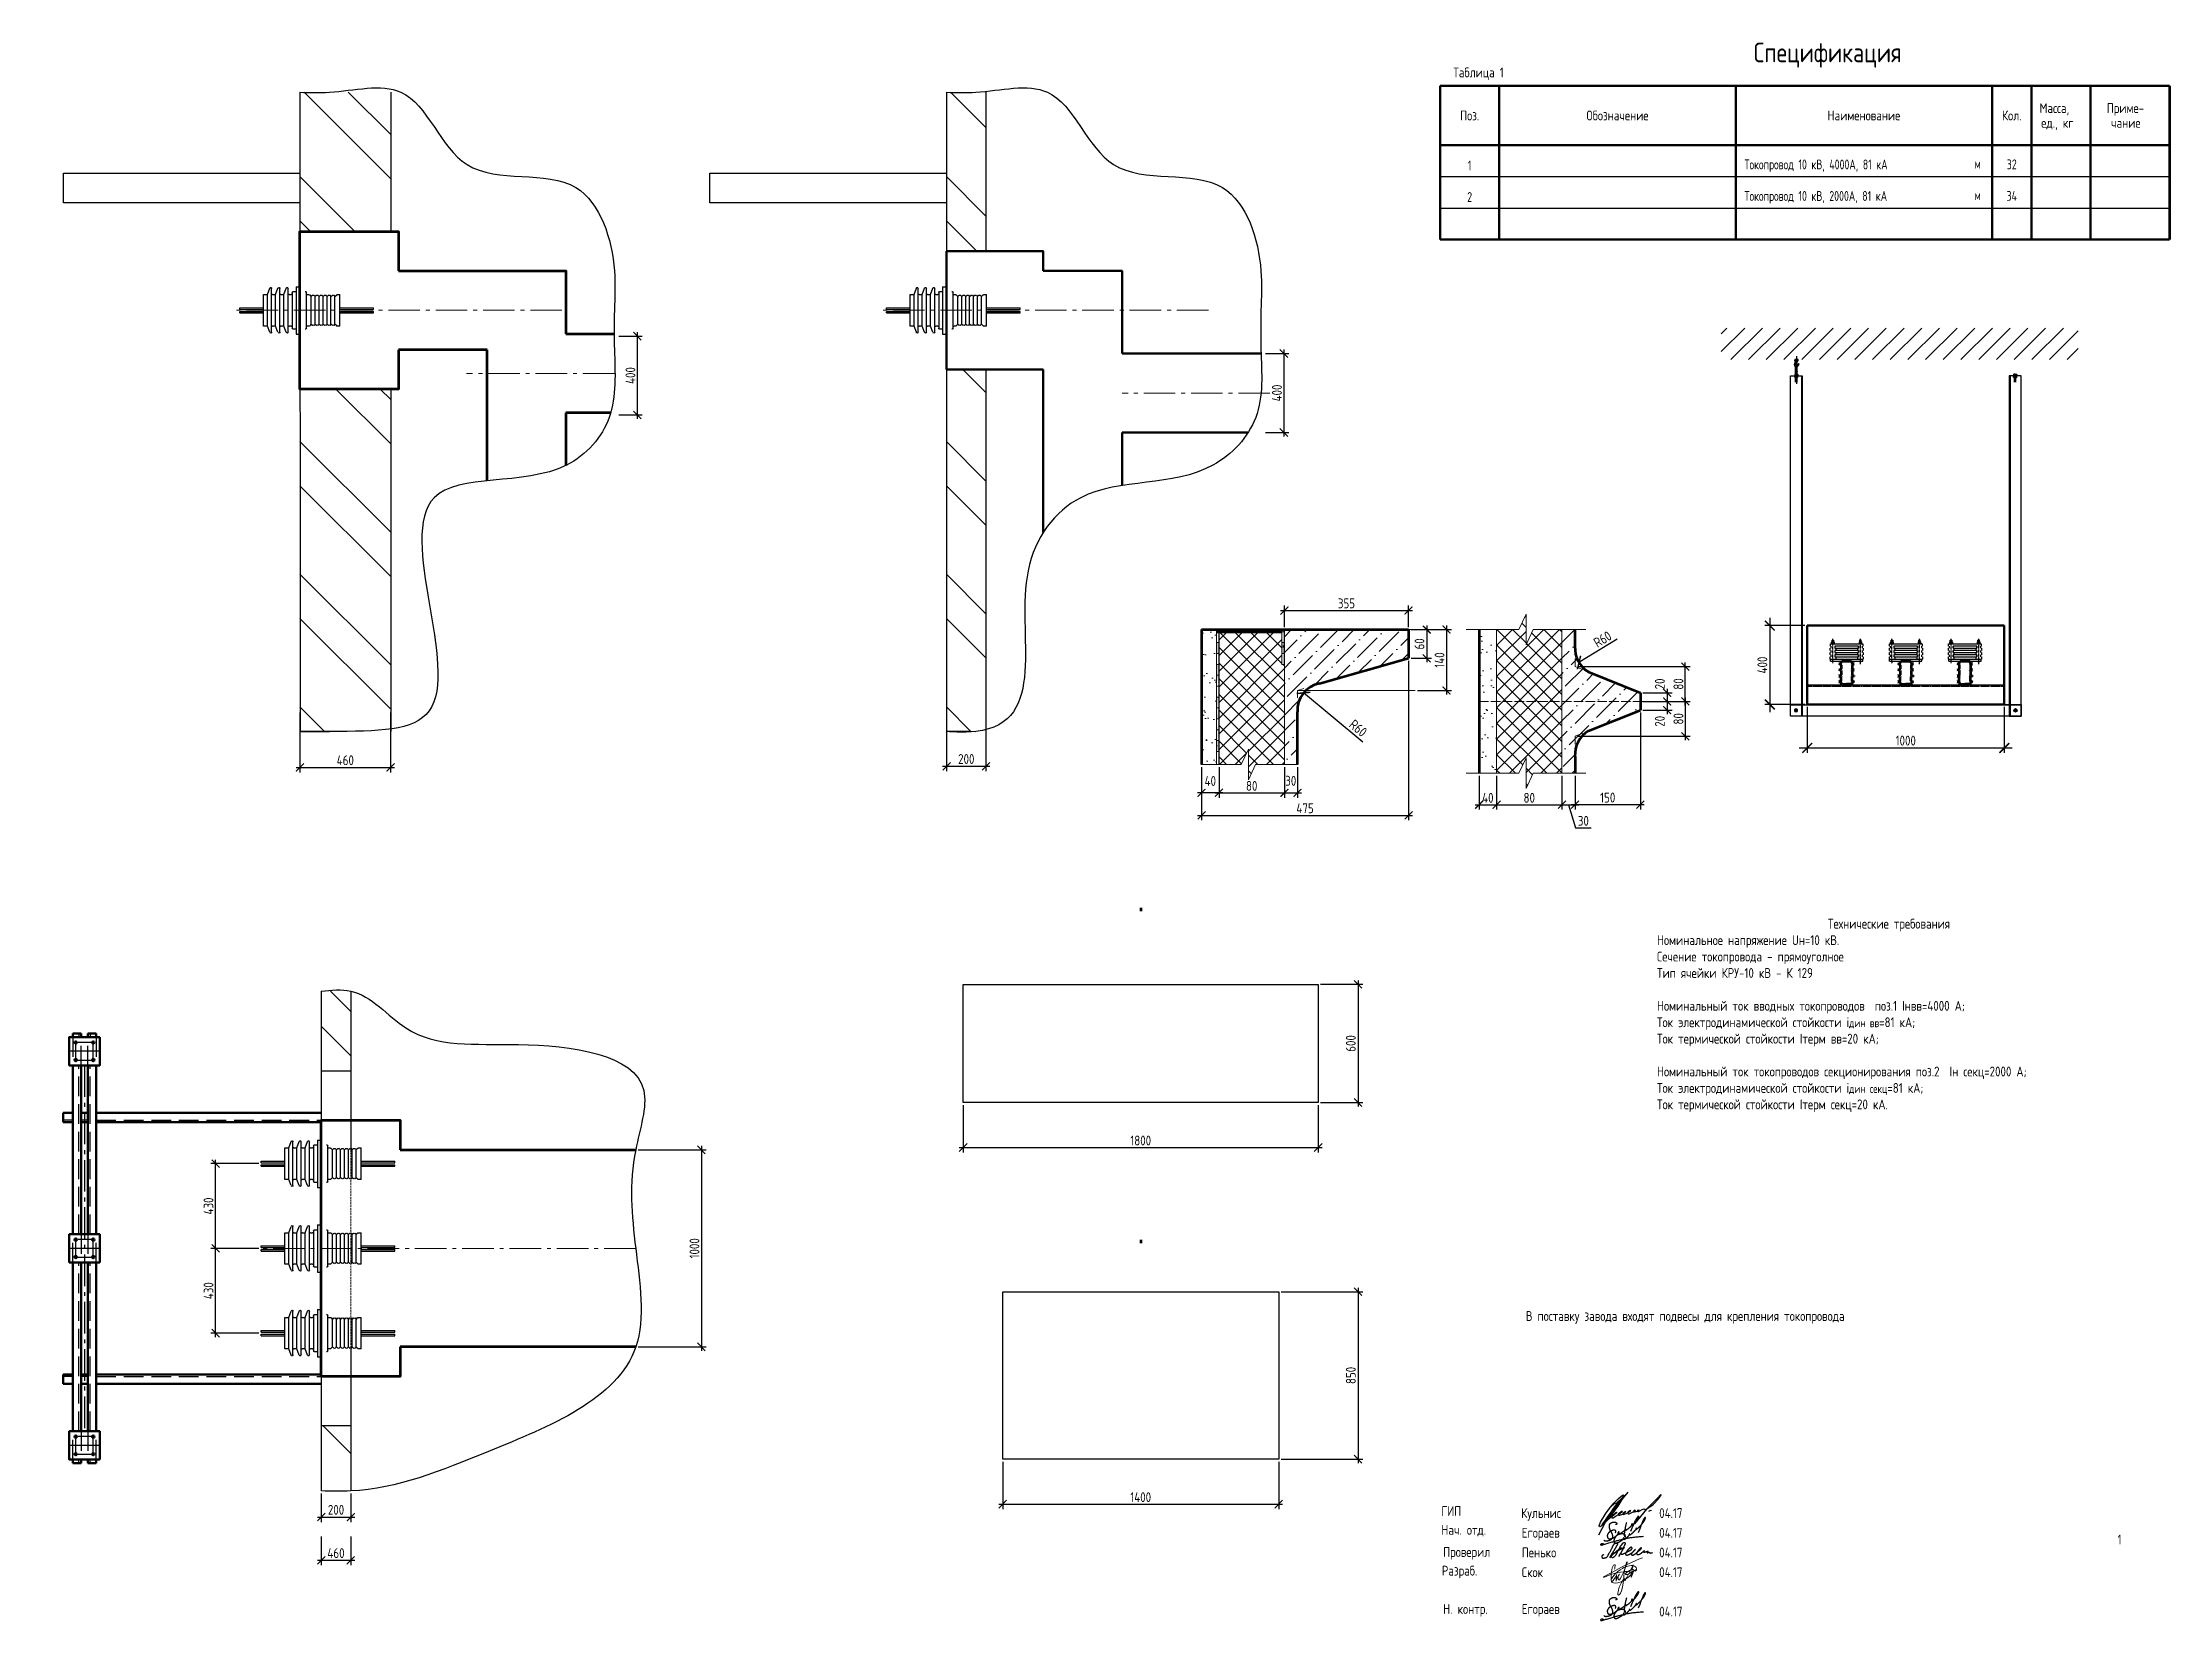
# Model space of a CAD drawing. Extents: x 16310088 to 16425637, y -218501 to -177893.
# Drawn here: x 16371689 to 16425637, y -218501 to -178460 of the extents above; entities that cross this region are included whole.
import ezdxf
from ezdxf.enums import TextEntityAlignment as Align

# ---------------------------------------------------------------- set-up
doc = ezdxf.new("R2010")
doc.units = 0
for name, pattern in [('ACAD_ISO04W100', [30, 24, -3, 0, -3]), ('AM_ISO08W050', [18, 12, -1.5, 3, -1.5]), ('CENTRUML0', [5.5, 3, -1, 0.5, -1]), ('GOST2.303 4', [7, 5, -2, 0]), ('GOST2.303 6', [12, 8, -1.5, 1, -1.5]), ('HIDDEN', [0.375, 0.25, -0.125]), ('ГОСТ 2.303 4', [7, 5, -2, 0]), ('ГОСТ 2.303 6', [12, 8, -1.5, 1, -1.5]), ('Пунктир 2мм', [3, 2, -1])]:
    doc.linetypes.add(name, pattern=pattern)
doc.layers.get('0').update_dxf_attribs({"color": 250})
doc.layers.get('Defpoints').update_dxf_attribs({"color": 250})
for name, color, linetype in [('_0', 7, 'Continuous'), ('Main', 160, 'Continuous'), ('ОРУ-110', 7, 'Continuous'), ('ПОДПИСИ', 7, 'Continuous')]:
    doc.layers.add(name, color=color, linetype=linetype)
for name, color, linetype, lineweight in [('AM_0', 7, 'Continuous', 35), ('AM_7', 4, 'AM_ISO08W050', 25), ('P', 250, 'Continuous', 100), ('Размеры выноски надписи', 7, 'Continuous', 15), ('СПДС_РАЗМЕРЫ', 152, 'Continuous', 25), ('Стена', 252, 'Continuous', 40), ('ТОНЕНЬКИЕ 0.0', 7, 'Continuous', 0), ('эл_оборудование', 7, 'Continuous', 18)]:
    doc.layers.add(name, color=color, linetype=linetype, lineweight=lineweight)
doc.styles.add('GOST 2.304', font='CS_Gost2304.shx')
doc.styles.add('ГОСТ 2.304', font='CS_Gost2304.shx')
doc.dimstyles.new('SPDS', dxfattribs={"dimscale": 100, "dimtxt": 2.5, "dimasz": 2.5, "dimexe": 1.25, "dimexo": 0.625, "dimtad": 1, "dimdec": 0, "dimrnd": 0.001, "dimtxsty": 'GOST 2.304', "dimblk": 'ARCHTICK', "dimblk1": 'ARCHTICK', "dimblk2": 'ARCHTICK', "dimcen": 2.5, "dimdle": 2, "dimadec": 0, "dimazin": 2, "dimtfac": 0.75, "dimtdec": 4, "dimtmove": 1, "dimatfit": 3, "dimfxl": 1, "dimtolj": 1, "dimarcsym": 1})
doc.dimstyles.new('SPDS$0', dxfattribs={"dimscale": 5, "dimtxt": 2.5, "dimasz": 2, "dimexe": 1.25, "dimexo": 0.625, "dimgap": 0.5, "dimtad": 1, "dimdec": 0, "dimrnd": 0.001, "dimtxsty": 'GOST 2.304', "dimblk": 'ARCHTICK', "dimcen": 2.5, "dimdle": 1, "dimadec": 8, "dimazin": 2, "dimtfac": 0.75, "dimtdec": 0, "dimtmove": 1, "dimatfit": 3, "dimfxl": 1, "dimtolj": 1, "dimarcsym": 0})
doc.dimstyles.new('СПДС', dxfattribs={"dimscale": 100, "dimtxt": 2.5, "dimasz": 2.5, "dimexe": 1.25, "dimexo": 0.625, "dimtad": 1, "dimdec": 0, "dimrnd": 0.001, "dimtxsty": 'ГОСТ 2.304', "dimblk": 'ARCHTICK', "dimblk1": 'ARCHTICK', "dimblk2": 'ARCHTICK', "dimcen": 2.5, "dimdle": 2, "dimadec": 0, "dimazin": 2, "dimtfac": 0.75, "dimtdec": 4, "dimtmove": 1, "dimatfit": 3, "dimfxl": 1, "dimtolj": 1, "dimarcsym": 1})

msp = doc.modelspace()

# ---------------------------------------------------------------- texts
at = {"lineweight": 25, "style": 'GOST 2.304'}
msp.add_text('Таблица 1', height=250, dxfattribs=at).set_placement((16408110.6, -179344.7), align=Align.CENTER)
at = {"color": 7, "linetype": 'Continuous', "style": 'GOST 2.304'}
for s, p in [('Поз.', (16407887.1, -180311.7)), ('Обозначение', (16411637.1, -180311.7)), ('Наименование', (16417887.1, -180311.7)), ('Кол.', (16421637.1, -180311.7))]:
    msp.add_text(s, height=250, dxfattribs=at).set_placement(p, align=Align.MIDDLE_CENTER)
for s, p in [('Масса,', (16422343.3, -180249.2)), ('Приме-', (16424046.4, -180249.2)), ('ед., кг', (16422383.9, -180624.2)), ('чание', (16424155.8, -180624.2))]:
    msp.add_text(s, height=250, dxfattribs=at).set_placement(p)
at = {"color": 7, "linetype": 'Continuous', "style": 'GOST 2.304', "width": 0.9}
for s, p in [('1', (16407887.1, -181579.8)), ('м', (16420772.5, -181534.7)), ('32', (16421637.1, -181551.5)), ('2', (16407887.1, -182379.8)), ('м', (16420772.5, -182334.7)), ('34', (16421637.1, -182351.5))]:
    msp.add_text(s, height=250, dxfattribs=at).set_placement(p, align=Align.MIDDLE_CENTER)
for s, p in [('Токопровод 10 кВ, 4000А, 81 кА', (16414856.7, -181553.5)), ('Токопровод 10 кВ, 2000А, 81 кА', (16414856.7, -182353.5))]:
    msp.add_text(s, height=250, dxfattribs=at).set_placement(p, align=Align.MIDDLE_LEFT)
for s, style, p in [('ГИП', 'ГОСТ 2.304', (16407169.3, -215848.5)), ('Кульнис', 'ГОСТ 2.304', (16409194.8, -215899.9)), ('04.17', 'ГОСТ 2.304', (16412694.8, -215899.9)), ('Нач. отд.', 'ГОСТ 2.304', (16407169.3, -216327)), ('Егораев', 'ГОСТ 2.304', (16409208.5, -216399.9)), ('04.17', 'ГОСТ 2.304', (16412694.8, -216399.9)), ('Проверил', 'ГОСТ 2.304', (16407214.5, -216887)), ('Пенько', 'ГОСТ 2.304', (16409208.5, -216899.9)), ('04.17', 'ГОСТ 2.304', (16412694.8, -216899.9)), ('Разраб.', 'ГОСТ 2.304', (16407179.6, -217361.5)), ('Скок', 'GOST 2.304', (16409208.5, -217399.9)), ('04.17', 'ГОСТ 2.304', (16412694.8, -217399.9)), ('Н. контр.', 'ГОСТ 2.304', (16407214.5, -218333.9)), ('Егораев', 'ГОСТ 2.304', (16409208.5, -218333.9)), ('04.17', 'ГОСТ 2.304', (16412694.8, -218399.9))]:
    msp.add_text(s, height=250, dxfattribs=dict(style=style)).set_placement(p)
at = {"color": 0, "lineweight": 25, "ltscale": 100, "insert": (16416966.5, -178779.2), "char_height": 500, "attachment_point": 5, "style": 'GOST 2.304'}
msp.add_mtext('\\A1;Спецификация', dxfattribs=at)
at = {"lineweight": 25, "char_height": 250, "width": 12696.15, "attachment_point": 1, "style": 'ГОСТ 2.304'}
for s, insert in [('\\pi4335.57486;Технические требования\\P\\pi0;Номинальное напряжение Uн=10 кВ.{\\H1.85599x; }\\PСечение токопровода - прямоуголное{\\H1.59978x; }\\PТип ячейки КРУ-10 кВ - К 129{\\H1.75617x; }\\P{\\H1.64905x; }\\PНоминальный ток вводных токопроводов  поз.1 Iнвв=4000 А;{\\H1.64805x; }\\PТок электродинамической стойкости i{\\H0.84x;дин вв\\H1.1905x;=81 кА;\\H1.67553x; \\H0.59683x;\\PТок термической стойкости Iтерм вв=20 кА;\\H1.71278x; \\H0.58385x;\\P\\H1.66351x; }\\PНоминальный ток токопроводов секционирования поз.2  Iн секц=2000 А;{\\H1.68961x; }\\PТок электродинамической стойкости i{\\H0.84x;дин секц}=81 кА;{\\H1.70231x; }\\PТок термической стойкости Iтерм секц=20 кА.{\\H1.70387x; }', (16412637.5, -200695.1)), ('В поставку завода входят подвесы для крепления токопровода ', (16409311.2, -210649.6))]:
    msp.add_mtext(s, dxfattribs=dict(at, insert=insert))
at = {"layer": 'ОРУ-110', "linetype": 'Continuous', "lineweight": 25, "insert": (16424321.4, -216324.4), "char_height": 250, "width": 265.6, "attachment_point": 1, "style": 'ГОСТ 2.304'}
msp.add_mtext('1', dxfattribs=at)

# ---------------------------------------------------------------- blocks, each defined once
blk = doc.blocks.new('ШМ-перех2')
for p, q in [((988, 1299), (968, 1299)), ((988, 1299), (988, 1289)), ((595, 1184), (595, 1192)), ((766, 1192), (595, 1192)), ((779, 1259), (766, 1259)), ((766, 1179), (766, 1259)), ((791, 1249), (782, 1258)), ((797, 1256), (791, 1249)), ((791, 1179), (791, 1249)), ((811, 1249), (804, 1256)), ((817, 1256), (811, 1249)), ((811, 1179), (811, 1249)), ((831, 1249), (824, 1256)), ((837, 1256), (831, 1249)), ((831, 1179), (831, 1249)), ((851, 1249), (844, 1256)), ((857, 1256), (851, 1249)), ((851, 1179), (851, 1249)), ((871, 1249), (864, 1256)), ((877, 1256), (871, 1249)), ((871, 1179), (871, 1249)), ((891, 1249), (884, 1256)), ((897, 1256), (891, 1249)), ((891, 1179), (891, 1249)), ((911, 1249), (904, 1256)), ((919, 1258), (911, 1249)), ((911, 1179), (911, 1249)), ((935, 1259), (923, 1259)), ((935, 1179), (935, 1269)), ((942, 1274), (940, 1274)), ((988, 1289), (988, 1069)), ((1003, 1274), (988, 1274)), ((1008, 1269), (1008, 1089)), ((1023, 1259), (1013, 1259)), ((1028, 1179), (1028, 1290)), ((1050, 1259), (1038, 1291)), ((1065, 1259), (1050, 1259)), ((1050, 1179), (1050, 1259)), ((1070, 1179), (1070, 1290)), ((1092, 1259), (1080, 1291)), ((1107, 1259), (1092, 1259)), ((1092, 1179), (1092, 1259)), ((1112, 1179), (1112, 1290)), ((1133, 1259), (1121, 1291)), ((1153, 1259), (1133, 1259)), ((1133, 1179), (1133, 1259)), ((1153, 1179), (1153, 1259)), ((1273, 1192), (1153, 1192)), ((1273, 1184), (1273, 1192)), ((766, 1184), (595, 1184)), ((766, 1174), (595, 1174)), ((595, 1166), (595, 1174)), ((766, 1166), (595, 1166)), ((766, 1099), (766, 1179)), ((766, 1099), (779, 1099)), ((782, 1101), (791, 1109)), ((791, 1109), (791, 1179)), ((791, 1109), (797, 1103)), ((804, 1103), (811, 1109)), ((811, 1109), (811, 1179)), ((811, 1109), (817, 1103)), ((824, 1103), (831, 1109)), ((831, 1109), (831, 1179)), ((831, 1109), (837, 1103)), ((844, 1103), (851, 1109)), ((851, 1109), (851, 1179)), ((851, 1109), (857, 1103)), ((864, 1103), (871, 1109)), ((871, 1109), (871, 1179)), ((871, 1109), (877, 1103)), ((884, 1103), (891, 1109)), ((891, 1109), (891, 1179)), ((891, 1109), (897, 1103)), ((904, 1103), (911, 1109)), ((911, 1109), (911, 1179)), ((911, 1109), (919, 1101)), ((923, 1099), (935, 1099)), ((935, 1089), (935, 1179)), ((940, 1084), (942, 1084)), ((988, 1084), (1003, 1084)), ((1013, 1099), (1023, 1099)), ((1028, 1069), (1028, 1179)), ((1038, 1068), (1050, 1099)), ((1050, 1099), (1050, 1179)), ((1050, 1099), (1065, 1099)), ((1070, 1069), (1070, 1179)), ((1080, 1068), (1092, 1099)), ((1092, 1099), (1092, 1179)), ((1092, 1099), (1107, 1099)), ((1112, 1069), (1112, 1179)), ((1121, 1068), (1133, 1099)), ((1133, 1099), (1133, 1179)), ((1133, 1099), (1153, 1099)), ((1273, 1184), (1153, 1184)), ((1153, 1099), (1153, 1179)), ((1273, 1174), (1153, 1174)), ((1273, 1166), (1153, 1166)), ((1273, 1166), (1273, 1174)), ((988, 1059), (968, 1059)), ((988, 1069), (988, 1059))]:
    blk.add_line(p, q)
for centre, start, end in [((779, 1254), 45, 90), ((801, 1252), 45, 135), ((821, 1252), 45, 135), ((841, 1252), 45, 135), ((861, 1252), 45, 135), ((881, 1252), 45, 135), ((901, 1252), 45, 135), ((923, 1254), 90, 135), ((940, 1269), 90, 180), ((1003, 1269), 0, 90), ((1013, 1264), 180, 270), ((1023, 1264), 270, 0), ((1033, 1290), 20.647, 180), ((1065, 1264), 270, 0), ((1075, 1290), 20.647, 180), ((1107, 1264), 270, 0), ((1117, 1290), 20.647, 180), ((779, 1104), 270, 315), ((801, 1107), 225, 315), ((821, 1107), 225, 315), ((841, 1107), 225, 315), ((861, 1107), 225, 315), ((881, 1107), 225, 315), ((901, 1107), 225, 315), ((923, 1104), 225, 270), ((940, 1089), 180, 270), ((1003, 1089), 270, 0), ((1013, 1094), 90, 180), ((1023, 1094), 0, 90), ((1065, 1094), 0, 90), ((1107, 1094), 0, 90), ((1033, 1069), 180, 339.353), ((1075, 1069), 180, 339.353), ((1117, 1069), 180, 339.353)]:
    blk.add_arc(centre, 5, start, end)
blk = doc.blocks.new('_Oblique')
at = {"color": 0, "linetype": 'ByBlock', "lineweight": -2}
blk.add_line((-0.5, -0.5), (0.5, 0.5), dxfattribs=at)
blk = doc.blocks.new('*D283')
at = {"color": 0, "lineweight": -2, "ltscale": 100, "transparency": 16777216}
for p, q in [((16386310, -185910), (16386900, -185910)), ((16386775, -185810), (16386775, -188010)), ((16386310, -187910), (16386900, -187910))]:
    blk.add_line(p, q, dxfattribs=at)
at = {"layer": 'Defpoints', "color": 0, "lineweight": -3, "ltscale": 100, "transparency": 16777216}
for p in [(16386247, -185910), (16386247, -187910), (16386775, -187910)]:
    blk.add_point(p, dxfattribs=at)
at = {"color": 0, "lineweight": -2, "ltscale": 100, "transparency": 16777216, "xscale": 200, "yscale": 200, "zscale": 200}
for p, rotation in [((16386775, -185910), 90), ((16386775, -187910), 270)]:
    blk.add_blockref('_Oblique', p, dxfattribs=dict(at, rotation=rotation))
at = {"color": 0, "ltscale": 100, "transparency": 16777216, "insert": (16386600, -186910), "char_height": 250, "attachment_point": 5, "rotation": 90, "style": 'GOST 2.304'}
blk.add_mtext('\\A1;400', dxfattribs=at)
blk = doc.blocks.new('*D284')
at = {"color": 0, "lineweight": -2, "ltscale": 100, "transparency": 16777216}
for p, q in [((16386797, -206558), (16388525, -206558)), ((16388400, -206458), (16388400, -211658)), ((16386797, -211558), (16388525, -211558))]:
    blk.add_line(p, q, dxfattribs=at)
at = {"layer": 'Defpoints', "color": 0, "lineweight": -3, "ltscale": 100, "transparency": 16777216}
for p in [(16386735, -206558), (16386735, -211558), (16388400, -211558)]:
    blk.add_point(p, dxfattribs=at)
at = {"color": 0, "lineweight": -2, "ltscale": 100, "transparency": 16777216, "xscale": 200, "yscale": 200, "zscale": 200}
for p, rotation in [((16388400, -206558), 90), ((16388400, -211558), 270)]:
    blk.add_blockref('_Oblique', p, dxfattribs=dict(at, rotation=rotation))
at = {"color": 0, "ltscale": 100, "transparency": 16777216, "insert": (16388225, -209058), "char_height": 250, "attachment_point": 5, "rotation": 90, "style": 'GOST 2.304'}
blk.add_mtext('\\A1;1000', dxfattribs=at)
blk = doc.blocks.new('*D285')
at = {"color": 0, "lineweight": -2, "ltscale": 100, "transparency": 16777216}
for p, q in [((16377172, -209058), (16375954, -209058)), ((16376079, -211308), (16376079, -208958)), ((16377172, -211208), (16375954, -211208))]:
    blk.add_line(p, q, dxfattribs=at)
at = {"layer": 'Defpoints', "color": 0, "lineweight": -3, "ltscale": 100, "transparency": 16777216}
for p in [(16376079, -209058), (16377235, -209058), (16377235, -211208)]:
    blk.add_point(p, dxfattribs=at)
at = {"color": 0, "lineweight": -2, "ltscale": 100, "transparency": 16777216, "xscale": 200, "yscale": 200, "zscale": 200}
for p, rotation in [((16376079, -209058), 90), ((16376079, -211208), 270)]:
    blk.add_blockref('_Oblique', p, dxfattribs=dict(at, rotation=rotation))
at = {"color": 0, "ltscale": 100, "transparency": 16777216, "insert": (16375899, -210133), "char_height": 250, "attachment_point": 5, "rotation": 90, "style": 'GOST 2.304'}
blk.add_mtext('\\A1;430', dxfattribs=at)
blk = doc.blocks.new('*D286')
at = {"color": 0, "lineweight": -2, "ltscale": 100, "transparency": 16777216}
for p, q in [((16377172, -206908), (16375954, -206908)), ((16376079, -209158), (16376079, -206808)), ((16376597, -209058), (16375954, -209058))]:
    blk.add_line(p, q, dxfattribs=at)
at = {"layer": 'Defpoints', "color": 0, "lineweight": -3, "ltscale": 100, "transparency": 16777216}
for p in [(16376079, -206908), (16377235, -206908), (16376660, -209058)]:
    blk.add_point(p, dxfattribs=at)
at = {"color": 0, "lineweight": -2, "ltscale": 100, "transparency": 16777216, "xscale": 200, "yscale": 200, "zscale": 200}
for p, rotation in [((16376079, -206908), 90), ((16376079, -209058), 270)]:
    blk.add_blockref('_Oblique', p, dxfattribs=dict(at, rotation=rotation))
at = {"color": 0, "ltscale": 100, "transparency": 16777216, "insert": (16375899, -207983), "char_height": 250, "attachment_point": 5, "rotation": 90, "style": 'GOST 2.304'}
blk.add_mtext('\\A1;430', dxfattribs=at)
blk = doc.blocks.new('A$C66D62355')
at = {"color": 0, "lineweight": 50, "ltscale": 100}
for p, q in [((-295, 5449), (-295, 5359)), ((-88, 5449), (-295, 5449)), ((-88, 5449), (-88, 5359)), ((88, 5449), (88, 5359)), ((88, 5449), (295, 5449)), ((295, 5449), (295, 5359)), ((-295, 359), (-295, 4641)), ((-88, 359), (-88, 4641)), ((88, 359), (88, 4641)), ((295, 359), (295, 4641)), ((-295, -4641), (-295, -359)), ((-88, -4641), (-88, -359)), ((88, -4641), (88, -359)), ((295, -4641), (295, -359)), ((-295, -5449), (-295, -5359)), ((-88, -5449), (-88, -5359)), ((88, -5449), (88, -5359)), ((295, -5449), (295, -5359)), ((-88, -5449), (-295, -5449)), ((88, -5449), (295, -5449))]:
    blk.add_line(p, q, dxfattribs=at)
at = {"color": 0, "linetype": 'GOST2.303 4', "ltscale": 100}
for p, q in [((-140, 5449), (-140, 5359)), ((140, 5449), (140, 5359)), ((-295, 5359), (-295, 4641)), ((-88, 4641), (-88, 5359)), ((88, 4641), (88, 5359)), ((295, 5359), (295, 4641)), ((-140, 359), (-140, 4641)), ((140, 359), (140, 4641)), ((-295, -359), (-295, 359)), ((-88, 359), (-88, -359)), ((88, 359), (88, -359)), ((295, -359), (295, 359)), ((-140, -4641), (-140, -359)), ((140, -4641), (140, -359)), ((-295, -5359), (-295, -4641)), ((-88, -4641), (-88, -5359)), ((88, -4641), (88, -5359)), ((295, -5359), (295, -4641)), ((-140, -5449), (-140, -5359)), ((140, -5449), (140, -5359))]:
    blk.add_line(p, q, dxfattribs=at)
at = {"color": 0, "linetype": 'GOST2.303 6', "ltscale": 100}
for p, q in [((386, 5000), (-386, 5000)), ((0, 4641), (0, -4641)), ((386, 0), (-386, 0)), ((386, -5000), (-386, -5000))]:
    blk.add_line(p, q, dxfattribs=at)
at = {"color": 0, "linetype": 'GOST2.303 6', "ltscale": 50}
for p, q in [((223, 5223), (-223, 5223)), ((-223, 4777), (-223, 5223)), ((223, 4777), (223, 5223)), ((-223, 4777), (223, 4777)), ((223, 223), (-223, 223)), ((-223, -223), (-223, 223)), ((223, -223), (223, 223)), ((-223, -223), (223, -223)), ((-223, -5223), (-223, -4777)), ((223, -4777), (-223, -4777)), ((223, -5223), (223, -4777)), ((-223, -5223), (223, -5223))]:
    blk.add_line(p, q, dxfattribs=at)
at = {"color": 0, "lineweight": 50}
for p, q in [((-541, 3200), (-541, 3435)), ((-541, 3435), (-295, 3435)), ((88, 3435), (-88, 3435)), ((295, 3435), (6006, 3435)), ((-295, 3200), (-541, 3200)), ((88, 3200), (-88, 3200)), ((295, 3200), (6006, 3200)), ((-295, -3200), (-541, -3200)), ((-541, -3200), (-541, -3435)), ((88, -3200), (-88, -3200)), ((295, -3200), (6006, -3200)), ((-541, -3435), (-295, -3435)), ((88, -3435), (-88, -3435)), ((295, -3435), (6006, -3435))]:
    blk.add_line(p, q, dxfattribs=at)
at = {"color": 0, "ltscale": 100}
for p, q in [((-295, 3255), (-541, 3255)), ((-295, -3255), (-541, -3255))]:
    blk.add_line(p, q, dxfattribs=at)
at = {"color": 0, "linetype": 'GOST2.303 4', "lineweight": 25, "ltscale": 100}
for p, q in [((88, 3255), (-88, 3255)), ((295, 3255), (6006, 3255)), ((88, -3255), (-88, -3255)), ((295, -3255), (6006, -3255))]:
    blk.add_line(p, q, dxfattribs=at)
at = {"color": 0, "lineweight": 50, "ltscale": 100}
for points in [[(386, 5359), (386, 4641), (-386, 4641), (-386, 5359)], [(386, -359), (386, 359), (-386, 359), (-386, -359)], [(386, -5359), (386, -4641), (-386, -4641), (-386, -5359)]]:
    blk.add_lwpolyline(points, close=True, dxfattribs=at)
for centre in [(-223, 5223), (223, 5223), (-223, 4777), (223, 4777), (-223, 223), (223, 223), (-223, -223), (223, -223), (-223, -4777), (223, -4777), (-223, -5223), (223, -5223)]:
    blk.add_circle(centre, 29.3, dxfattribs=at)
blk = doc.blocks.new('A$C7D697AD3')
at = {"color": 0, "lineweight": 53, "ltscale": 100}
blk.add_line((0, 44), (0, -44), dxfattribs=at)
blk = doc.blocks.new('*D367')
at = {"color": 0, "lineweight": -2, "ltscale": 100, "transparency": 16777216}
for p, q in [((16395043, -205421), (16395043, -206622)), ((16404043, -205421), (16404043, -206622)), ((16394943, -206497), (16404143, -206497))]:
    blk.add_line(p, q, dxfattribs=at)
at = {"layer": 'Defpoints', "color": 0, "lineweight": -3, "ltscale": 100, "transparency": 16777216}
for p in [(16395043, -205358), (16404043, -205358), (16404043, -206497)]:
    blk.add_point(p, dxfattribs=at)
at = {"color": 0, "lineweight": -2, "ltscale": 100, "transparency": 16777216, "xscale": 200, "yscale": 200, "zscale": 200, "rotation": 180}
blk.add_blockref('_Oblique', (16395043, -206497), dxfattribs=at)
at = {"color": 0, "lineweight": -2, "ltscale": 100, "transparency": 16777216, "xscale": 200, "yscale": 200, "zscale": 200}
blk.add_blockref('_Oblique', (16404043, -206497), dxfattribs=at)
at = {"color": 0, "ltscale": 100, "transparency": 16777216, "insert": (16399543, -206322), "char_height": 250, "attachment_point": 5, "style": 'GOST 2.304'}
blk.add_mtext('\\A1;1800', dxfattribs=at)
blk = doc.blocks.new('*D368')
at = {"color": 0, "lineweight": -2, "ltscale": 100, "transparency": 16777216}
for p, q in [((16405055, -202258), (16405055, -205458)), ((16404106, -202358), (16405180, -202358)), ((16404106, -205358), (16405180, -205358))]:
    blk.add_line(p, q, dxfattribs=at)
at = {"layer": 'Defpoints', "color": 0, "lineweight": -3, "ltscale": 100, "transparency": 16777216}
for p in [(16404043, -202358), (16404043, -205358), (16405055, -205358)]:
    blk.add_point(p, dxfattribs=at)
at = {"color": 0, "lineweight": -2, "ltscale": 100, "transparency": 16777216, "xscale": 200, "yscale": 200, "zscale": 200}
for p, rotation in [((16405055, -202358), 90), ((16405055, -205358), 270)]:
    blk.add_blockref('_Oblique', p, dxfattribs=dict(at, rotation=rotation))
at = {"color": 0, "ltscale": 100, "transparency": 16777216, "insert": (16404872, -203858), "char_height": 250, "attachment_point": 5, "rotation": 90, "style": 'GOST 2.304'}
blk.add_mtext('\\A1;600', dxfattribs=at)
blk = doc.blocks.new('*D369')
at = {"color": 0, "lineweight": -2, "ltscale": 100, "transparency": 16777216}
for p, q in [((16396043, -214471), (16396043, -215672)), ((16403043, -214471), (16403043, -215672)), ((16395943, -215547), (16403143, -215547))]:
    blk.add_line(p, q, dxfattribs=at)
at = {"layer": 'Defpoints', "color": 0, "lineweight": -3, "ltscale": 100, "transparency": 16777216}
for p in [(16396043, -214408), (16403043, -214408), (16403043, -215547)]:
    blk.add_point(p, dxfattribs=at)
at = {"color": 0, "lineweight": -2, "ltscale": 100, "transparency": 16777216, "xscale": 200, "yscale": 200, "zscale": 200, "rotation": 180}
blk.add_blockref('_Oblique', (16396043, -215547), dxfattribs=at)
at = {"color": 0, "lineweight": -2, "ltscale": 100, "transparency": 16777216, "xscale": 200, "yscale": 200, "zscale": 200}
blk.add_blockref('_Oblique', (16403043, -215547), dxfattribs=at)
at = {"color": 0, "ltscale": 100, "transparency": 16777216, "insert": (16399543, -215372), "char_height": 250, "attachment_point": 5, "style": 'GOST 2.304'}
blk.add_mtext('\\A1;1400', dxfattribs=at)
blk = doc.blocks.new('*D370')
at = {"color": 0, "lineweight": -2, "ltscale": 100, "transparency": 16777216}
for p, q in [((16403106, -210158), (16405180, -210158)), ((16405055, -210058), (16405055, -214508)), ((16403106, -214408), (16405180, -214408))]:
    blk.add_line(p, q, dxfattribs=at)
at = {"layer": 'Defpoints', "color": 0, "lineweight": -3, "ltscale": 100, "transparency": 16777216}
for p in [(16403043, -210158), (16403043, -214408), (16405055, -214408)]:
    blk.add_point(p, dxfattribs=at)
at = {"color": 0, "lineweight": -2, "ltscale": 100, "transparency": 16777216, "xscale": 200, "yscale": 200, "zscale": 200}
for p, rotation in [((16405055, -210158), 90), ((16405055, -214408), 270)]:
    blk.add_blockref('_Oblique', p, dxfattribs=dict(at, rotation=rotation))
at = {"color": 0, "ltscale": 100, "transparency": 16777216, "insert": (16404874, -212283), "char_height": 250, "attachment_point": 5, "rotation": 90, "style": 'GOST 2.304'}
blk.add_mtext('\\A1;850', dxfattribs=at)
blk = doc.blocks.new('_ArchTick')
at = {"color": 0, "linetype": 'ByBlock', "const_width": 0.15}
blk.add_lwpolyline([(-0.5, -0.5), (0.5, 0.5)], dxfattribs=at)
blk = doc.blocks.new('*D428')
at = {"color": 0, "lineweight": -2, "ltscale": 20, "transparency": 16777216}
for p, q in [((-585.2, 515.6), (-250.2, 515.6)), ((-575.2, 473.5), (-575.2, 528.1)), ((-260.2, 473.5), (-260.2, 528.1))]:
    blk.add_line(p, q, dxfattribs=at)
at = {"layer": 'Defpoints', "color": 0, "lineweight": -3, "ltscale": 20, "transparency": 16777216}
for p in [(-260.2, 515.6), (-575.2, 467.3), (-260.2, 467.3)]:
    blk.add_point(p, dxfattribs=at)
at = {"color": 0, "lineweight": -2, "ltscale": 20, "transparency": 16777216, "xscale": 20, "yscale": 20, "zscale": 20, "rotation": 180}
blk.add_blockref('_ArchTick', (-575.2, 515.6), dxfattribs=at)
at = {"color": 0, "lineweight": -2, "ltscale": 20, "transparency": 16777216, "xscale": 20, "yscale": 20, "zscale": 20}
blk.add_blockref('_ArchTick', (-260.2, 515.6), dxfattribs=at)
at = {"color": 0, "lineweight": -3, "ltscale": 20, "transparency": 16777216, "insert": (-417.7, 533.7), "char_height": 25, "attachment_point": 5, "style": 'GOST 2.304'}
blk.add_mtext('\\A1;355', dxfattribs=at)
blk = doc.blocks.new('*D438')
at = {"color": 0, "lineweight": -2, "ltscale": 20, "transparency": 16777216}
for p, q in [((-253.9, 467.3), (-201.7, 467.3)), ((-214.2, 477.3), (-214.2, 384.3)), ((-253.9, 394.3), (-201.7, 394.3))]:
    blk.add_line(p, q, dxfattribs=at)
at = {"layer": 'Defpoints', "color": 0, "lineweight": -3, "ltscale": 20, "transparency": 16777216}
for p in [(-260.2, 467.3), (-260.2, 394.3), (-214.2, 394.3)]:
    blk.add_point(p, dxfattribs=at)
at = {"color": 0, "lineweight": -2, "ltscale": 20, "transparency": 16777216, "xscale": 20, "yscale": 20, "zscale": 20}
for p, rotation in [((-214.2, 467.3), 90), ((-214.2, 394.3), 270)]:
    blk.add_blockref('_ArchTick', p, dxfattribs=dict(at, rotation=rotation))
at = {"color": 0, "lineweight": -3, "ltscale": 20, "transparency": 16777216, "insert": (-232.4, 430.8), "char_height": 25, "attachment_point": 5, "rotation": 90, "style": 'GOST 2.304'}
blk.add_mtext('\\A1;60', dxfattribs=at)
blk = doc.blocks.new('*D435')
at = {"color": 0, "lineweight": -2, "ltscale": 20, "transparency": 16777216}
for p, q in [((-237.4, 467.3), (-151.5, 467.3)), ((-164, 477.3), (-164, 302.6)), ((-237.4, 312.6), (-151.5, 312.6))]:
    blk.add_line(p, q, dxfattribs=at)
at = {"layer": 'Defpoints', "color": 0, "lineweight": -3, "ltscale": 20, "transparency": 16777216}
for p in [(-243.6, 467.3), (-243.6, 312.6), (-164, 312.6)]:
    blk.add_point(p, dxfattribs=at)
at = {"color": 0, "lineweight": -2, "ltscale": 20, "transparency": 16777216, "xscale": 20, "yscale": 20, "zscale": 20}
for p, rotation in [((-164, 467.3), 90), ((-164, 312.6), 270)]:
    blk.add_blockref('_ArchTick', p, dxfattribs=dict(at, rotation=rotation))
at = {"color": 0, "lineweight": -3, "ltscale": 20, "transparency": 16777216, "insert": (-181.5, 389.9), "char_height": 25, "attachment_point": 5, "rotation": 90, "style": 'GOST 2.304'}
blk.add_mtext('\\A1;140', dxfattribs=at)
blk = doc.blocks.new('*D440')
at = {"color": 0, "lineweight": -2, "ltscale": 20, "transparency": 16777216}
for p, q in [((-785.2, 118.4), (-785.2, 40.5)), ((-741, 118.4), (-741, 40.5)), ((-731, 53), (-795.2, 53))]:
    blk.add_line(p, q, dxfattribs=at)
at = {"layer": 'Defpoints', "color": 0, "lineweight": -3, "ltscale": 20, "transparency": 16777216}
for p in [(-785.2, 124.7), (-741, 124.7), (-785.2, 53)]:
    blk.add_point(p, dxfattribs=at)
at = {"color": 0, "lineweight": -2, "ltscale": 20, "transparency": 16777216, "xscale": 20, "yscale": 20, "zscale": 20, "rotation": 180}
blk.add_blockref('_ArchTick', (-785.2, 53), dxfattribs=at)
at = {"color": 0, "lineweight": -2, "ltscale": 20, "transparency": 16777216, "xscale": 20, "yscale": 20, "zscale": 20}
blk.add_blockref('_ArchTick', (-741, 53), dxfattribs=at)
at = {"color": 0, "lineweight": -3, "ltscale": 20, "transparency": 16777216, "insert": (-763.1, 83), "char_height": 25, "attachment_point": 5, "style": 'GOST 2.304'}
blk.add_mtext('\\A1;40', dxfattribs=at)
blk = doc.blocks.new('*D439')
at = {"color": 0, "lineweight": -2, "ltscale": 20, "transparency": 16777216}
for p, q in [((-741, 118.4), (-741, 40.5)), ((-575.2, 118.4), (-575.2, 40.5)), ((-751, 53), (-565.2, 53))]:
    blk.add_line(p, q, dxfattribs=at)
at = {"layer": 'Defpoints', "color": 0, "lineweight": -3, "ltscale": 20, "transparency": 16777216}
for p in [(-741, 124.7), (-575.2, 124.7), (-575.2, 53)]:
    blk.add_point(p, dxfattribs=at)
at = {"color": 0, "lineweight": -2, "ltscale": 20, "transparency": 16777216, "xscale": 20, "yscale": 20, "zscale": 20, "rotation": 180}
blk.add_blockref('_ArchTick', (-741, 53), dxfattribs=at)
at = {"color": 0, "lineweight": -2, "ltscale": 20, "transparency": 16777216, "xscale": 20, "yscale": 20, "zscale": 20}
blk.add_blockref('_ArchTick', (-575.2, 53), dxfattribs=at)
at = {"color": 0, "lineweight": -3, "ltscale": 20, "transparency": 16777216, "insert": (-658.1, 70.5), "char_height": 25, "attachment_point": 5, "style": 'GOST 2.304'}
blk.add_mtext('\\A1;80', dxfattribs=at)
blk = doc.blocks.new('*D430')
at = {"color": 0, "lineweight": -2, "ltscale": 20, "transparency": 16777216}
for p, q in [((-575.2, 118.4), (-575.2, 40.5)), ((-542, 118.4), (-542, 40.5)), ((-585.2, 53), (-532, 53))]:
    blk.add_line(p, q, dxfattribs=at)
at = {"layer": 'Defpoints', "color": 0, "lineweight": -3, "ltscale": 20, "transparency": 16777216}
for p in [(-575.2, 124.7), (-542, 124.7), (-542, 53)]:
    blk.add_point(p, dxfattribs=at)
at = {"color": 0, "lineweight": -2, "ltscale": 20, "transparency": 16777216, "xscale": 20, "yscale": 20, "zscale": 20, "rotation": 180}
blk.add_blockref('_ArchTick', (-575.2, 53), dxfattribs=at)
at = {"color": 0, "lineweight": -2, "ltscale": 20, "transparency": 16777216, "xscale": 20, "yscale": 20, "zscale": 20}
blk.add_blockref('_ArchTick', (-542, 53), dxfattribs=at)
at = {"color": 0, "lineweight": -3, "ltscale": 20, "transparency": 16777216, "insert": (-559, 83.5), "char_height": 25, "attachment_point": 5, "style": 'GOST 2.304'}
blk.add_mtext('\\A1;30', dxfattribs=at)
blk = doc.blocks.new('*D429')
at = {"color": 0, "lineweight": -2, "ltscale": 20, "transparency": 16777216}
for p, q in [((-260.2, 388.1), (-260.2, -16.7)), ((-785.2, 69.6), (-785.2, -16.7)), ((-795.2, -4.2), (-250.2, -4.2))]:
    blk.add_line(p, q, dxfattribs=at)
at = {"layer": 'Defpoints', "color": 0, "lineweight": -3, "ltscale": 20, "transparency": 16777216}
for p in [(-260.2, 394.3), (-785.2, 75.8), (-260.2, -4.2)]:
    blk.add_point(p, dxfattribs=at)
at = {"color": 0, "lineweight": -2, "ltscale": 20, "transparency": 16777216, "xscale": 20, "yscale": 20, "zscale": 20, "rotation": 180}
blk.add_blockref('_ArchTick', (-785.2, -4.2), dxfattribs=at)
at = {"color": 0, "lineweight": -2, "ltscale": 20, "transparency": 16777216, "xscale": 20, "yscale": 20, "zscale": 20}
blk.add_blockref('_ArchTick', (-260.2, -4.2), dxfattribs=at)
at = {"color": 0, "lineweight": -3, "ltscale": 20, "transparency": 16777216, "insert": (-522.7, 13.8), "char_height": 25, "attachment_point": 5, "style": 'GOST 2.304'}
blk.add_mtext('\\A1;475', dxfattribs=at)
blk = doc.blocks.new('*D423')
at = {"color": 0, "lineweight": -2, "ltscale": 20, "transparency": 16777216}
blk.add_line((-376, 181.7), (-526.6, 306.5), dxfattribs=at)
at = {"layer": 'Defpoints', "color": 0, "lineweight": -3, "ltscale": 20, "transparency": 16777216}
for p in [(-526.6, 306.5), (-474.3, 263.2)]:
    blk.add_point(p, dxfattribs=at)
at = {"color": 0, "lineweight": -2, "ltscale": 20, "transparency": 16777216, "xscale": 25, "yscale": 25, "zscale": 25, "rotation": 140.3487842209086}
blk.add_blockref('_ArchTick', (-526.6, 306.5), dxfattribs=at)
at = {"color": 0, "lineweight": -3, "ltscale": 20, "transparency": 16777216, "insert": (-388.1, 217), "char_height": 25, "attachment_point": 5, "rotation": 320.3488, "style": 'GOST 2.304'}
blk.add_mtext('\\A1;R60', dxfattribs=at)
blk = doc.blocks.new('*D424')
at = {"color": 0, "lineweight": -2, "ltscale": 20, "transparency": 16777216}
blk.add_line((269.3, 442.6), (172.1, 383.5), dxfattribs=at)
at = {"layer": 'Defpoints', "color": 0, "lineweight": -3, "ltscale": 20, "transparency": 16777216}
for p in [(172.1, 383.5), (232.2, 420.1)]:
    blk.add_point(p, dxfattribs=at)
at = {"color": 0, "lineweight": -2, "ltscale": 20, "transparency": 16777216, "xscale": 25, "yscale": 25, "zscale": 25, "rotation": 211.3497432325621}
blk.add_blockref('_ArchTick', (172.1, 383.5), dxfattribs=at)
at = {"color": 0, "lineweight": -3, "ltscale": 20, "transparency": 16777216, "insert": (231.9, 442.7), "char_height": 25, "attachment_point": 5, "rotation": 31.3497, "style": 'GOST 2.304'}
blk.add_mtext('\\A1;R60', dxfattribs=at)
blk = doc.blocks.new('*D442')
at = {"color": 0, "lineweight": -2, "ltscale": 20, "transparency": 16777216}
for p, q in [((334, 307), (408.2, 307)), ((334, 284.9), (408.2, 284.9)), ((395.7, 317), (395.7, 274.9))]:
    blk.add_line(p, q, dxfattribs=at)
at = {"layer": 'Defpoints', "color": 0, "lineweight": -3, "ltscale": 20, "transparency": 16777216}
for p in [(327.8, 307), (327.8, 284.9), (395.7, 284.9)]:
    blk.add_point(p, dxfattribs=at)
at = {"color": 0, "lineweight": -2, "ltscale": 20, "transparency": 16777216, "xscale": 20, "yscale": 20, "zscale": 20}
for p, rotation in [((395.7, 307), 90), ((395.7, 284.9), 270)]:
    blk.add_blockref('_ArchTick', p, dxfattribs=dict(at, rotation=rotation))
at = {"color": 0, "lineweight": -3, "ltscale": 20, "transparency": 16777216, "insert": (377.3, 329.3), "char_height": 25, "attachment_point": 5, "rotation": 90, "style": 'GOST 2.304'}
blk.add_mtext('\\A1;20', dxfattribs=at)
blk = doc.blocks.new('*D434')
at = {"color": 0, "lineweight": -2, "ltscale": 20, "transparency": 16777216}
for p, q in [((334, 284.9), (408.2, 284.9)), ((395.7, 294.9), (395.7, 252.8)), ((334, 262.8), (408.2, 262.8))]:
    blk.add_line(p, q, dxfattribs=at)
at = {"layer": 'Defpoints', "color": 0, "lineweight": -3, "ltscale": 20, "transparency": 16777216}
for p in [(327.8, 284.9), (327.8, 262.8), (395.7, 262.8)]:
    blk.add_point(p, dxfattribs=at)
at = {"color": 0, "lineweight": -2, "ltscale": 20, "transparency": 16777216, "xscale": 20, "yscale": 20, "zscale": 20}
for p, rotation in [((395.7, 284.9), 90), ((395.7, 262.8), 270)]:
    blk.add_blockref('_ArchTick', p, dxfattribs=dict(at, rotation=rotation))
at = {"color": 0, "lineweight": -3, "ltscale": 20, "transparency": 16777216, "insert": (377.3, 234.5), "char_height": 25, "attachment_point": 5, "rotation": 90, "style": 'GOST 2.304'}
blk.add_mtext('\\A1;20', dxfattribs=at)
blk = doc.blocks.new('*D433')
at = {"color": 0, "lineweight": -2, "ltscale": 5, "transparency": 16777216}
for p, q in [((441.8, 274.9), (441.8, 383.3)), ((168.2, 373.3), (454.3, 373.3)), ((334, 284.9), (454.3, 284.9))]:
    blk.add_line(p, q, dxfattribs=at)
at = {"layer": 'Defpoints', "color": 0, "lineweight": -3, "ltscale": 5, "transparency": 16777216}
for p in [(162, 373.3), (441.8, 373.3), (327.8, 284.9)]:
    blk.add_point(p, dxfattribs=at)
at = {"color": 0, "lineweight": -2, "ltscale": 5, "transparency": 16777216, "xscale": 20, "yscale": 20, "zscale": 20}
for p, rotation in [((441.8, 373.3), 90), ((441.8, 284.9), 270)]:
    blk.add_blockref('_ArchTick', p, dxfattribs=dict(at, rotation=rotation))
at = {"color": 0, "lineweight": -3, "ltscale": 5, "transparency": 16777216, "insert": (424.3, 329.1), "char_height": 25, "attachment_point": 5, "rotation": 90, "style": 'GOST 2.304'}
blk.add_mtext('\\A1;80', dxfattribs=at)
blk = doc.blocks.new('*D436')
at = {"color": 0, "lineweight": -2, "ltscale": 5, "transparency": 16777216}
for p, q in [((334, 284.9), (454.3, 284.9)), ((441.8, 294.9), (441.8, 186.5)), ((168.2, 196.5), (454.3, 196.5))]:
    blk.add_line(p, q, dxfattribs=at)
at = {"layer": 'Defpoints', "color": 0, "lineweight": -3, "ltscale": 5, "transparency": 16777216}
for p in [(327.8, 284.9), (162, 196.5), (441.8, 196.5)]:
    blk.add_point(p, dxfattribs=at)
at = {"color": 0, "lineweight": -2, "ltscale": 5, "transparency": 16777216, "xscale": 20, "yscale": 20, "zscale": 20}
for p, rotation in [((441.8, 284.9), 90), ((441.8, 196.5), 270)]:
    blk.add_blockref('_ArchTick', p, dxfattribs=dict(at, rotation=rotation))
at = {"color": 0, "lineweight": -3, "ltscale": 5, "transparency": 16777216, "insert": (424.3, 240.7), "char_height": 25, "attachment_point": 5, "rotation": 90, "style": 'GOST 2.304'}
blk.add_mtext('\\A1;80', dxfattribs=at)
blk = doc.blocks.new('*D441')
at = {"color": 0, "lineweight": -2, "ltscale": 5, "transparency": 16777216}
for p, q in [((-81.2, 96.3), (-81.2, 10.3)), ((-37, 96.3), (-37, 10.3)), ((-91.2, 22.8), (-27, 22.8))]:
    blk.add_line(p, q, dxfattribs=at)
at = {"layer": 'Defpoints', "color": 0, "lineweight": -3, "ltscale": 5, "transparency": 16777216}
for p in [(-81.2, 102.6), (-37, 102.6), (-37, 22.8)]:
    blk.add_point(p, dxfattribs=at)
at = {"color": 0, "lineweight": -2, "ltscale": 5, "transparency": 16777216, "xscale": 20, "yscale": 20, "zscale": 20, "rotation": 180}
blk.add_blockref('_ArchTick', (-81.2, 22.8), dxfattribs=at)
at = {"color": 0, "lineweight": -2, "ltscale": 5, "transparency": 16777216, "xscale": 20, "yscale": 20, "zscale": 20}
blk.add_blockref('_ArchTick', (-37, 22.8), dxfattribs=at)
at = {"color": 0, "lineweight": -3, "ltscale": 5, "transparency": 16777216, "insert": (-59.1, 40.3), "char_height": 25, "attachment_point": 5, "style": 'GOST 2.304'}
blk.add_mtext('\\A1;40', dxfattribs=at)
blk = doc.blocks.new('*D437')
at = {"color": 0, "lineweight": -2, "ltscale": 5, "transparency": 16777216}
for p, q in [((-37, 96.3), (-37, 10.3)), ((128.8, 96.3), (128.8, 10.3)), ((-47, 22.8), (138.8, 22.8))]:
    blk.add_line(p, q, dxfattribs=at)
at = {"layer": 'Defpoints', "color": 0, "lineweight": -3, "ltscale": 5, "transparency": 16777216}
for p in [(-37, 102.6), (128.8, 102.6), (128.8, 22.8)]:
    blk.add_point(p, dxfattribs=at)
at = {"color": 0, "lineweight": -2, "ltscale": 5, "transparency": 16777216, "xscale": 20, "yscale": 20, "zscale": 20, "rotation": 180}
blk.add_blockref('_ArchTick', (-37, 22.8), dxfattribs=at)
at = {"color": 0, "lineweight": -2, "ltscale": 5, "transparency": 16777216, "xscale": 20, "yscale": 20, "zscale": 20}
blk.add_blockref('_ArchTick', (128.8, 22.8), dxfattribs=at)
at = {"color": 0, "lineweight": -3, "ltscale": 5, "transparency": 16777216, "insert": (45.9, 40.3), "char_height": 25, "attachment_point": 5, "style": 'GOST 2.304'}
blk.add_mtext('\\A1;80', dxfattribs=at)
blk = doc.blocks.new('*D431')
at = {"color": 0, "lineweight": -2, "ltscale": 5, "transparency": 16777216}
for p, q in [((128.8, 96.3), (128.8, 10.3)), ((162, 96.3), (162, 10.3)), ((118.8, 22.8), (172, 22.8)), ((145.4, 22.8), (163.1, -36.3)), ((163.1, -36.3), (203.1, -36.3))]:
    blk.add_line(p, q, dxfattribs=at)
at = {"layer": 'Defpoints', "color": 0, "lineweight": -3, "ltscale": 5, "transparency": 16777216}
for p in [(128.8, 102.6), (162, 102.6), (162, 22.8)]:
    blk.add_point(p, dxfattribs=at)
at = {"color": 0, "lineweight": -2, "ltscale": 5, "transparency": 16777216, "xscale": 20, "yscale": 20, "zscale": 20, "rotation": 180}
blk.add_blockref('_ArchTick', (128.8, 22.8), dxfattribs=at)
at = {"color": 0, "lineweight": -2, "ltscale": 5, "transparency": 16777216, "xscale": 20, "yscale": 20, "zscale": 20}
blk.add_blockref('_ArchTick', (162, 22.8), dxfattribs=at)
at = {"color": 0, "lineweight": -3, "ltscale": 5, "transparency": 16777216, "insert": (183.1, -18.2), "char_height": 25, "attachment_point": 5, "style": 'GOST 2.304'}
blk.add_mtext('\\A1;30', dxfattribs=at)
blk = doc.blocks.new('*D432')
at = {"color": 0, "lineweight": -2, "ltscale": 5, "transparency": 16777216}
for p, q in [((327.8, 256.6), (327.8, 10.3)), ((162, 96.3), (162, 10.3)), ((337.8, 22.8), (152, 22.8))]:
    blk.add_line(p, q, dxfattribs=at)
at = {"layer": 'Defpoints', "color": 0, "lineweight": -3, "ltscale": 5, "transparency": 16777216}
for p in [(327.8, 262.8), (162, 102.6), (162, 22.8)]:
    blk.add_point(p, dxfattribs=at)
at = {"color": 0, "lineweight": -2, "ltscale": 5, "transparency": 16777216, "xscale": 20, "yscale": 20, "zscale": 20, "rotation": 180}
blk.add_blockref('_ArchTick', (162, 22.8), dxfattribs=at)
at = {"color": 0, "lineweight": -2, "ltscale": 5, "transparency": 16777216, "xscale": 20, "yscale": 20, "zscale": 20}
blk.add_blockref('_ArchTick', (327.8, 22.8), dxfattribs=at)
at = {"color": 0, "lineweight": -3, "ltscale": 5, "transparency": 16777216, "insert": (244.9, 40.8), "char_height": 25, "attachment_point": 5, "style": 'GOST 2.304'}
blk.add_mtext('\\A1;150', dxfattribs=at)
blk = doc.blocks.new('Из_буфера31170')
at = {"color": 0, "linetype": 'ByBlock', "lineweight": -2}
blk.add_lwpolyline([(-6, -4), (0, -8), (6, -4), (6, 4), (0, 8), (-6, 4)], close=True, dxfattribs=at)
for radius in [8, 6.17]:
    blk.add_circle((0, 0), radius, dxfattribs=at)
at = {"color": 0, "linetype": 'Пунктир 2мм', "lineweight": 9}
for radius in [4, 3.32]:
    blk.add_circle((0, 0), radius, dxfattribs=at)
blk = doc.blocks.new('*D378')
at = {"layer": 'Defpoints', "color": 0, "lineweight": -3, "transparency": 16777216}
for p in [(16416448, -195256), (16421448, -195256), (16421448, -196361)]:
    blk.add_point(p, dxfattribs=at)
at = {"layer": 'СПДС_РАЗМЕРЫ', "color": 0, "lineweight": -2, "transparency": 16777216}
for p, q in [((16416448, -195318), (16416448, -196486)), ((16421448, -195318), (16421448, -196486)), ((16416248, -196361), (16421648, -196361))]:
    blk.add_line(p, q, dxfattribs=at)
at = {"layer": 'СПДС_РАЗМЕРЫ', "color": 0, "lineweight": -2, "transparency": 16777216, "xscale": 250, "yscale": 250, "zscale": 250, "rotation": 180}
blk.add_blockref('_ArchTick', (16416448, -196361), dxfattribs=at)
at = {"layer": 'СПДС_РАЗМЕРЫ', "color": 0, "lineweight": -2, "transparency": 16777216, "xscale": 250, "yscale": 250, "zscale": 250}
blk.add_blockref('_ArchTick', (16421448, -196361), dxfattribs=at)
at = {"layer": 'СПДС_РАЗМЕРЫ', "color": 0, "transparency": 16777216, "insert": (16418948, -196174), "char_height": 250, "attachment_point": 5, "style": 'ГОСТ 2.304'}
blk.add_mtext('\\A1;1000', dxfattribs=at)
blk = doc.blocks.new('ОСК 8-10 УХЛ2')
at = {"layer": 'P', "color": 5, "lineweight": 53, "ltscale": 100}
for p, q in [((1466141, 709757), (1466141, 709805)), ((1466141, 709805), (1466143, 709805)), ((1466141, 709757), (1466143, 709757)), ((1466143, 709757), (1466143, 709805)), ((1466162, 709809), (1466180, 709809)), ((1466162, 709753), (1466180, 709753)), ((1466192, 709809), (1466211, 709809)), ((1466192, 709753), (1466211, 709753)), ((1466241, 709809), (1466222, 709809)), ((1466241, 709753), (1466222, 709753)), ((1466261, 709805), (1466259, 709805)), ((1466259, 709805), (1466259, 709781)), ((1466259, 709757), (1466259, 709781)), ((1466261, 709757), (1466259, 709757)), ((1466261, 709757), (1466261, 709805))]:
    blk.add_line(p, q, dxfattribs=at)
at = {"layer": 'P', "color": 5, "lineweight": 53, "ltscale": 5}
for p, q in [((1466156, 709820), (1466154, 709812)), ((1466156, 709742), (1466154, 709749)), ((1466158, 709812), (1466156, 709820)), ((1466158, 709749), (1466156, 709742)), ((1466156, 709742), (1466156, 709742)), ((1466156, 709742), (1466156, 709742)), ((1466186, 709820), (1466184, 709812)), ((1466186, 709742), (1466184, 709749)), ((1466188, 709812), (1466186, 709820)), ((1466188, 709749), (1466186, 709742)), ((1466186, 709742), (1466186, 709742)), ((1466186, 709742), (1466186, 709742)), ((1466214, 709812), (1466216, 709820)), ((1466214, 709749), (1466216, 709742)), ((1466217, 709742), (1466216, 709742)), ((1466216, 709742), (1466217, 709742)), ((1466217, 709820), (1466219, 709812)), ((1466217, 709742), (1466219, 709749)), ((1466244, 709812), (1466246, 709820)), ((1466244, 709749), (1466246, 709742)), ((1466247, 709742), (1466246, 709742)), ((1466246, 709742), (1466247, 709742)), ((1466247, 709820), (1466249, 709812)), ((1466247, 709742), (1466249, 709749))]:
    blk.add_line(p, q, dxfattribs=at)
at = {"layer": 'P', "color": 5, "lineweight": 53, "ltscale": 100}
for centre, radius, start, end in [((1466163, 709813), 4.32, 189.8112, 256.4333), ((1466163, 709749), 4.32, 103.5667, 170.1888), ((1466180, 709813), 4.12, 274.4849, 351.0324), ((1466180, 709749), 4.12, 8.9676, 85.5151), ((1466193, 709813), 4.32, 189.8112, 256.4333), ((1466193, 709749), 4.32, 103.5667, 170.1888), ((1466210, 709813), 4.32, 283.5667, 350.1888), ((1466210, 709749), 4.32, 9.8112, 76.4333), ((1466223, 709813), 4.12, 188.9676, 265.5151), ((1466223, 709749), 4.12, 94.4849, 171.0324), ((1466240, 709813), 4.32, 283.5667, 350.1888), ((1466240, 709749), 4.32, 9.8112, 76.4333)]:
    blk.add_arc(centre, radius, start, end, dxfattribs=at)
for points in [[(1466154, 709812), (1466152, 709809), (1466149, 709808), (1466145, 709807), (1466143, 709805)], [(1466154, 709749), (1466152, 709752), (1466149, 709754), (1466145, 709754), (1466143, 709757)], [(1466249, 709812), (1466250, 709809), (1466254, 709808), (1466258, 709807), (1466259, 709805)], [(1466249, 709749), (1466250, 709752), (1466254, 709754), (1466258, 709754), (1466259, 709757)]]:
    blk.add_spline(points, degree=3, dxfattribs=at)
blk = doc.blocks.new('*D379')
at = {"layer": 'Defpoints', "color": 0, "lineweight": -3, "transparency": 16777216}
for p in [(16416448, -193256), (16415499, -195256), (16416448, -195256)]:
    blk.add_point(p, dxfattribs=at)
at = {"layer": 'СПДС_РАЗМЕРЫ', "color": 0, "lineweight": -2, "transparency": 16777216}
for p, q in [((16415499, -193056), (16415499, -195456)), ((16416386, -193256), (16415374, -193256)), ((16416386, -195256), (16415374, -195256))]:
    blk.add_line(p, q, dxfattribs=at)
at = {"layer": 'СПДС_РАЗМЕРЫ', "color": 0, "lineweight": -2, "transparency": 16777216, "xscale": 250, "yscale": 250, "zscale": 250}
for p, rotation in [((16415499, -193256), 90), ((16415499, -195256), 270)]:
    blk.add_blockref('_ArchTick', p, dxfattribs=dict(at, rotation=rotation))
at = {"layer": 'СПДС_РАЗМЕРЫ', "color": 0, "transparency": 16777216, "insert": (16415311, -194256), "char_height": 250, "attachment_point": 5, "rotation": 90, "style": 'ГОСТ 2.304'}
blk.add_mtext('\\A1;400', dxfattribs=at)
blk = doc.blocks.new('*D381')
at = {"color": 0, "lineweight": -2, "ltscale": 100, "transparency": 16777216}
for p, q in [((16378760, -215276), (16378760, -216002)), ((16379507, -215276), (16379507, -216002)), ((16378660, -215877), (16379607, -215877))]:
    blk.add_line(p, q, dxfattribs=at)
at = {"layer": 'Defpoints', "color": 0, "lineweight": -3, "ltscale": 100, "transparency": 16777216}
for p in [(16378760, -215214), (16379507, -215214), (16379507, -215877)]:
    blk.add_point(p, dxfattribs=at)
at = {"color": 0, "lineweight": -2, "ltscale": 100, "transparency": 16777216, "xscale": 200, "yscale": 200, "zscale": 200, "rotation": 180}
blk.add_blockref('_ArchTick', (16378760, -215877), dxfattribs=at)
at = {"color": 0, "lineweight": -2, "ltscale": 100, "transparency": 16777216, "xscale": 200, "yscale": 200, "zscale": 200}
blk.add_blockref('_ArchTick', (16379507, -215877), dxfattribs=at)
at = {"color": 0, "lineweight": -3, "ltscale": 100, "transparency": 16777216, "insert": (16379133, -215692), "char_height": 250, "attachment_point": 5, "style": 'GOST 2.304'}
blk.add_mtext('\\A1;200', dxfattribs=at)
blk = doc.blocks.new('*D380')
at = {"color": 0, "lineweight": -2, "ltscale": 100, "transparency": 16777216}
for p, q in [((16378760, -216373), (16378760, -217099)), ((16379507, -216373), (16379507, -217099)), ((16378660, -216974), (16379607, -216974))]:
    blk.add_line(p, q, dxfattribs=at)
at = {"layer": 'Defpoints', "color": 0, "lineweight": -3, "ltscale": 100, "transparency": 16777216}
for p in [(16378760, -216310), (16379507, -216310), (16379507, -216974)]:
    blk.add_point(p, dxfattribs=at)
at = {"color": 0, "lineweight": -2, "ltscale": 100, "transparency": 16777216, "xscale": 200, "yscale": 200, "zscale": 200, "rotation": 180}
blk.add_blockref('_ArchTick', (16378760, -216974), dxfattribs=at)
at = {"color": 0, "lineweight": -2, "ltscale": 100, "transparency": 16777216, "xscale": 200, "yscale": 200, "zscale": 200}
blk.add_blockref('_ArchTick', (16379507, -216974), dxfattribs=at)
at = {"color": 0, "lineweight": -3, "ltscale": 100, "transparency": 16777216, "insert": (16379133, -216791), "char_height": 250, "attachment_point": 5, "style": 'GOST 2.304'}
blk.add_mtext('\\A1;460', dxfattribs=at)
blk = doc.blocks.new('Penko')
at = {"layer": 'ПОДПИСИ', "color": 7, "lineweight": 30}
for points in [[(115776.36, 89677.83), (115776.28, 89677.79), (115776.21, 89677.75), (115776.14, 89677.71), (115776.09, 89677.67), (115776.04, 89677.64), (115776, 89677.61), (115775.96, 89677.58), (115775.93, 89677.56), (115775.91, 89677.53), (115775.89, 89677.51), (115775.87, 89677.49), (115775.85, 89677.47), (115775.84, 89677.45), (115775.83, 89677.42), (115775.82, 89677.4), (115775.82, 89677.38), (115775.81, 89677.35), (115775.81, 89677.32), (115775.81, 89677.29), (115775.81, 89677.26), (115775.81, 89677.23), (115775.81, 89677.2), (115775.81, 89677.17), (115775.82, 89677.14), (115775.83, 89677.11), (115775.83, 89677.08), (115775.84, 89677.06), (115775.86, 89677.04), (115775.87, 89677.02), (115775.88, 89677), (115775.9, 89676.98), (115775.92, 89676.96), (115775.94, 89676.95), (115775.96, 89676.94), (115775.99, 89676.92), (115776.01, 89676.91), (115776.04, 89676.91), (115776.08, 89676.9), (115776.11, 89676.89), (115776.15, 89676.89), (115776.2, 89676.89), (115776.24, 89676.9), (115776.29, 89676.9), (115776.34, 89676.91), (115776.4, 89676.91), (115776.45, 89676.92), (115776.51, 89676.93), (115776.57, 89676.94), (115776.63, 89676.96), (115776.7, 89676.97), (115776.76, 89676.99), (115776.82, 89677), (115776.88, 89677.02), (115776.93, 89677.04), (115776.99, 89677.07), (115777.04, 89677.09), (115777.08, 89677.13), (115777.12, 89677.16), (115777.16, 89677.2), (115777.2, 89677.24), (115777.23, 89677.28), (115777.26, 89677.32), (115777.28, 89677.36), (115777.31, 89677.41), (115777.33, 89677.45), (115777.35, 89677.49), (115777.38, 89677.53), (115777.4, 89677.58), (115777.41, 89677.62), (115777.43, 89677.65), (115777.45, 89677.69), (115777.46, 89677.73), (115777.48, 89677.76), (115777.49, 89677.79), (115777.51, 89677.83), (115777.53, 89677.88), (115777.56, 89677.93), (115777.59, 89677.99), (115777.63, 89678.07), (115777.68, 89678.17), (115777.75, 89678.28), (115777.82, 89678.41), (115777.9, 89678.55), (115777.98, 89678.69), (115778.06, 89678.84), (115778.14, 89678.98), (115778.22, 89679.11), (115778.28, 89679.22), (115778.34, 89679.32), (115778.39, 89679.4), (115778.43, 89679.46), (115778.46, 89679.51), (115778.48, 89679.56), (115778.5, 89679.59), (115778.51, 89679.63), (115778.52, 89679.66), (115778.53, 89679.69), (115778.54, 89679.72), (115778.54, 89679.75), (115778.55, 89679.79), (115778.56, 89679.83), (115778.57, 89679.87), (115778.59, 89679.92), (115778.61, 89679.96), (115778.64, 89680.01), (115778.67, 89680.07), (115778.7, 89680.12), (115778.74, 89680.18), (115778.78, 89680.23), (115778.82, 89680.28), (115778.86, 89680.33), (115778.89, 89680.37), (115778.92, 89680.41), (115778.95, 89680.45), (115778.97, 89680.48), (115779, 89680.5), (115779.02, 89680.53), (115779.04, 89680.54), (115779.06, 89680.56), (115779.08, 89680.58), (115779.1, 89680.59), (115779.12, 89680.6), (115779.15, 89680.61), (115779.18, 89680.62), (115779.2, 89680.63), (115779.23, 89680.64), (115779.26, 89680.64), (115779.29, 89680.65), (115779.32, 89680.65), (115779.35, 89680.66), (115779.38, 89680.66), (115779.4, 89680.67), (115779.43, 89680.67), (115779.46, 89680.67), (115779.49, 89680.67), (115779.52, 89680.67), (115779.55, 89680.67), (115779.59, 89680.67), (115779.62, 89680.66), (115779.65, 89680.66), (115779.68, 89680.65), (115779.7, 89680.64), (115779.73, 89680.64), (115779.75, 89680.63), (115779.77, 89680.61), (115779.79, 89680.6), (115779.8, 89680.59), (115779.81, 89680.57), (115779.81, 89680.55), (115779.82, 89680.52), (115779.82, 89680.5), (115779.81, 89680.46), (115779.8, 89680.43), (115779.79, 89680.39), (115779.77, 89680.34), (115779.75, 89680.3), (115779.72, 89680.25), (115779.7, 89680.2), (115779.67, 89680.15), (115779.64, 89680.09), (115779.61, 89680.04), (115779.58, 89679.99), (115779.55, 89679.94), (115779.52, 89679.88), (115779.48, 89679.83), (115779.45, 89679.78), (115779.42, 89679.72), (115779.39, 89679.67), (115779.35, 89679.61), (115779.32, 89679.56), (115779.29, 89679.51), (115779.26, 89679.45), (115779.23, 89679.4), (115779.2, 89679.35), (115779.17, 89679.3), (115779.14, 89679.24), (115779.12, 89679.2), (115779.09, 89679.15), (115779.06, 89679.1), (115779.03, 89679.05), (115779.01, 89679), (115778.98, 89678.95), (115778.95, 89678.9), (115778.92, 89678.84), (115778.89, 89678.79), (115778.85, 89678.73), (115778.81, 89678.67), (115778.77, 89678.61), (115778.73, 89678.54), (115778.69, 89678.47), (115778.64, 89678.4), (115778.6, 89678.33), (115778.55, 89678.26), (115778.5, 89678.18), (115778.44, 89678.1), (115778.39, 89678.03), (115778.34, 89677.95), (115778.29, 89677.87), (115778.24, 89677.8), (115778.19, 89677.72), (115778.15, 89677.65), (115778.11, 89677.58), (115778.07, 89677.52), (115778.03, 89677.46), (115778, 89677.4), (115777.97, 89677.34), (115777.95, 89677.29), (115777.92, 89677.25), (115777.9, 89677.21), (115777.88, 89677.17), (115777.87, 89677.14), (115777.86, 89677.11), (115777.85, 89677.08), (115777.84, 89677.06), (115777.84, 89677.03), (115777.84, 89677.01), (115777.84, 89676.99), (115777.84, 89676.97), (115777.85, 89676.96), (115777.85, 89676.94), (115777.86, 89676.93), (115777.86, 89676.93), (115777.86, 89676.92), (115777.86, 89676.93)], [(115777.86, 89676.94), (115777.99, 89677.1), (115778.1, 89677.25), (115778.2, 89677.37), (115778.29, 89677.48), (115778.38, 89677.58), (115778.46, 89677.66), (115778.54, 89677.74), (115778.62, 89677.81), (115778.71, 89677.89), (115778.8, 89677.96), (115778.89, 89678.04), (115778.99, 89678.11), (115779.09, 89678.19), (115779.19, 89678.26), (115779.29, 89678.33), (115779.39, 89678.41), (115779.49, 89678.48), (115779.59, 89678.54), (115779.69, 89678.61), (115779.79, 89678.68), (115779.89, 89678.74), (115779.98, 89678.8), (115780.07, 89678.86), (115780.16, 89678.91), (115780.25, 89678.96), (115780.33, 89679.01), (115780.41, 89679.05), (115780.48, 89679.09), (115780.55, 89679.13), (115780.62, 89679.16), (115780.67, 89679.19), (115780.73, 89679.21), (115780.78, 89679.23), (115780.82, 89679.25), (115780.86, 89679.27), (115780.9, 89679.28), (115780.93, 89679.3), (115780.97, 89679.31), (115781, 89679.32), (115781.03, 89679.34), (115781.07, 89679.35), (115781.11, 89679.37), (115781.15, 89679.39), (115781.19, 89679.41), (115781.23, 89679.43), (115781.27, 89679.46), (115781.31, 89679.48), (115781.35, 89679.51), (115781.39, 89679.53), (115781.43, 89679.56), (115781.46, 89679.58), (115781.49, 89679.6), (115781.51, 89679.61), (115781.52, 89679.61), (115781.52, 89679.6), (115781.51, 89679.58), (115781.48, 89679.54), (115781.45, 89679.49), (115781.4, 89679.43), (115781.35, 89679.36), (115781.29, 89679.29), (115781.24, 89679.22), (115781.18, 89679.14), (115781.13, 89679.07), (115781.08, 89679), (115781.04, 89678.94), (115781, 89678.88), (115780.97, 89678.83), (115780.94, 89678.78), (115780.91, 89678.73), (115780.88, 89678.68), (115780.86, 89678.63), (115780.83, 89678.58), (115780.8, 89678.53), (115780.77, 89678.48), (115780.74, 89678.43), (115780.71, 89678.37), (115780.68, 89678.32), (115780.65, 89678.27), (115780.62, 89678.21), (115780.59, 89678.16), (115780.56, 89678.1), (115780.53, 89678.04), (115780.5, 89677.99), (115780.47, 89677.93), (115780.44, 89677.86), (115780.4, 89677.8), (115780.36, 89677.73), (115780.33, 89677.67), (115780.29, 89677.6), (115780.25, 89677.54), (115780.22, 89677.48), (115780.19, 89677.44), (115780.17, 89677.41), (115780.16, 89677.4), (115780.17, 89677.4), (115780.18, 89677.43), (115780.21, 89677.48), (115780.25, 89677.55), (115780.3, 89677.63), (115780.35, 89677.72), (115780.41, 89677.81), (115780.47, 89677.91), (115780.52, 89678.01), (115780.58, 89678.1), (115780.63, 89678.19), (115780.68, 89678.27), (115780.73, 89678.35), (115780.78, 89678.42), (115780.82, 89678.5), (115780.86, 89678.56), (115780.9, 89678.63), (115780.94, 89678.68), (115780.98, 89678.74), (115781.01, 89678.79), (115781.04, 89678.84), (115781.07, 89678.89), (115781.09, 89678.93), (115781.11, 89678.97), (115781.13, 89679.01), (115781.15, 89679.04), (115781.16, 89679.07), (115781.17, 89679.1), (115781.17, 89679.13), (115781.17, 89679.16), (115781.17, 89679.19), (115781.16, 89679.22), (115781.15, 89679.24), (115781.14, 89679.27), (115781.12, 89679.29), (115781.09, 89679.31), (115781.06, 89679.33), (115781.03, 89679.35), (115780.99, 89679.37), (115780.95, 89679.38), (115780.9, 89679.39), (115780.85, 89679.4), (115780.8, 89679.4), (115780.74, 89679.39), (115780.69, 89679.39), (115780.63, 89679.38), (115780.57, 89679.36), (115780.52, 89679.34), (115780.46, 89679.32), (115780.41, 89679.3), (115780.36, 89679.27), (115780.31, 89679.24), (115780.25, 89679.2), (115780.2, 89679.16), (115780.15, 89679.12), (115780.1, 89679.08), (115780.04, 89679.03), (115779.98, 89678.98), (115779.92, 89678.93), (115779.85, 89678.88), (115779.78, 89678.82), (115779.71, 89678.76), (115779.63, 89678.7), (115779.54, 89678.63), (115779.46, 89678.56), (115779.36, 89678.49), (115779.26, 89678.41), (115779.16, 89678.34), (115779.06, 89678.26), (115778.96, 89678.18), (115778.86, 89678.1), (115778.77, 89678.02), (115778.67, 89677.95), (115778.59, 89677.88), (115778.51, 89677.81), (115778.43, 89677.74), (115778.37, 89677.68), (115778.31, 89677.62), (115778.26, 89677.57), (115778.22, 89677.52), (115778.19, 89677.47), (115778.17, 89677.42), (115778.17, 89677.38), (115778.17, 89677.35), (115778.17, 89677.31), (115778.19, 89677.28), (115778.21, 89677.25), (115778.23, 89677.22), (115778.26, 89677.19), (115778.29, 89677.17), (115778.33, 89677.14), (115778.36, 89677.12), (115778.4, 89677.09), (115778.43, 89677.08), (115778.47, 89677.06), (115778.5, 89677.05), (115778.54, 89677.04), (115778.57, 89677.04), (115778.6, 89677.04), (115778.64, 89677.05), (115778.67, 89677.06), (115778.7, 89677.07), (115778.73, 89677.09), (115778.77, 89677.12), (115778.81, 89677.14), (115778.85, 89677.17), (115778.89, 89677.21), (115778.93, 89677.24), (115778.98, 89677.28), (115779.03, 89677.33), (115779.08, 89677.37), (115779.13, 89677.42), (115779.18, 89677.48), (115779.24, 89677.53), (115779.29, 89677.59), (115779.34, 89677.65), (115779.39, 89677.71), (115779.44, 89677.78), (115779.49, 89677.84), (115779.53, 89677.9), (115779.57, 89677.96), (115779.6, 89678.03), (115779.63, 89678.09), (115779.66, 89678.15), (115779.69, 89678.22), (115779.72, 89678.29), (115779.75, 89678.36), (115779.78, 89678.44), (115779.82, 89678.53), (115779.87, 89678.62), (115779.92, 89678.72), (115779.98, 89678.82), (115780.04, 89678.93), (115780.1, 89679.03), (115780.16, 89679.14), (115780.21, 89679.24), (115780.27, 89679.34), (115780.31, 89679.44), (115780.36, 89679.52), (115780.4, 89679.61), (115780.43, 89679.69), (115780.47, 89679.76), (115780.5, 89679.82), (115780.53, 89679.89), (115780.57, 89679.94), (115780.6, 89679.99), (115780.64, 89680.04), (115780.68, 89680.08), (115780.71, 89680.12), (115780.75, 89680.15), (115780.79, 89680.19), (115780.82, 89680.22), (115780.85, 89680.26), (115780.88, 89680.3), (115780.91, 89680.33), (115780.93, 89680.37), (115780.96, 89680.41), (115780.98, 89680.45), (115781, 89680.49), (115781.03, 89680.52), (115781.05, 89680.56), (115781.07, 89680.59), (115781.1, 89680.62), (115781.12, 89680.65), (115781.14, 89680.68), (115781.17, 89680.7), (115781.19, 89680.73), (115781.22, 89680.75), (115781.24, 89680.77), (115781.26, 89680.78), (115781.28, 89680.79), (115781.31, 89680.81), (115781.33, 89680.82), (115781.35, 89680.82), (115781.37, 89680.83), (115781.4, 89680.83), (115781.42, 89680.84), (115781.44, 89680.84), (115781.47, 89680.84), (115781.49, 89680.84), (115781.52, 89680.84), (115781.54, 89680.84), (115781.57, 89680.83), (115781.59, 89680.83), (115781.61, 89680.82), (115781.63, 89680.81), (115781.65, 89680.81), (115781.67, 89680.8), (115781.69, 89680.78), (115781.7, 89680.77), (115781.72, 89680.76), (115781.73, 89680.75), (115781.74, 89680.73), (115781.75, 89680.72), (115781.75, 89680.71), (115781.76, 89680.69), (115781.76, 89680.67), (115781.76, 89680.66), (115781.76, 89680.64), (115781.75, 89680.61), (115781.75, 89680.59), (115781.74, 89680.56), (115781.73, 89680.52), (115781.71, 89680.48), (115781.7, 89680.44), (115781.68, 89680.38), (115781.65, 89680.32), (115781.62, 89680.25), (115781.58, 89680.17), (115781.54, 89680.08), (115781.49, 89679.98), (115781.43, 89679.86), (115781.37, 89679.74), (115781.3, 89679.6), (115781.23, 89679.44), (115781.16, 89679.27), (115781.08, 89679.09)], [(115780.61, 89678.22), (115780.63, 89678.15), (115780.65, 89678.08), (115780.66, 89678.03), (115780.68, 89677.99), (115780.7, 89677.96), (115780.71, 89677.93), (115780.73, 89677.91), (115780.75, 89677.9), (115780.77, 89677.88), (115780.8, 89677.88), (115780.82, 89677.87), (115780.85, 89677.87), (115780.88, 89677.87), (115780.91, 89677.87), (115780.94, 89677.88), (115780.97, 89677.88), (115781.01, 89677.89), (115781.04, 89677.9), (115781.08, 89677.91), (115781.12, 89677.92), (115781.17, 89677.93), (115781.22, 89677.95), (115781.27, 89677.97), (115781.32, 89677.99), (115781.38, 89678.02), (115781.45, 89678.04), (115781.51, 89678.07), (115781.58, 89678.1), (115781.64, 89678.14), (115781.7, 89678.17), (115781.76, 89678.2), (115781.82, 89678.23), (115781.87, 89678.26), (115781.92, 89678.29), (115781.97, 89678.31), (115782.01, 89678.34), (115782.06, 89678.36), (115782.1, 89678.39), (115782.14, 89678.41), (115782.19, 89678.44), (115782.23, 89678.46), (115782.28, 89678.49), (115782.34, 89678.51), (115782.39, 89678.54), (115782.45, 89678.56), (115782.5, 89678.59), (115782.56, 89678.62), (115782.62, 89678.64), (115782.67, 89678.67), (115782.73, 89678.7), (115782.79, 89678.73), (115782.85, 89678.76), (115782.9, 89678.8), (115782.96, 89678.83), (115783.01, 89678.86), (115783.06, 89678.89), (115783.1, 89678.92), (115783.15, 89678.95), (115783.19, 89678.98), (115783.23, 89679.01), (115783.26, 89679.04), (115783.29, 89679.06), (115783.32, 89679.09), (115783.35, 89679.11), (115783.37, 89679.13), (115783.39, 89679.15), (115783.41, 89679.17), (115783.42, 89679.19), (115783.43, 89679.21), (115783.44, 89679.22), (115783.45, 89679.24), (115783.46, 89679.26), (115783.46, 89679.28), (115783.47, 89679.29), (115783.47, 89679.32), (115783.48, 89679.34), (115783.48, 89679.36), (115783.48, 89679.38), (115783.48, 89679.4), (115783.48, 89679.43), (115783.48, 89679.45), (115783.47, 89679.47), (115783.46, 89679.5), (115783.46, 89679.52), (115783.45, 89679.54), (115783.44, 89679.56), (115783.43, 89679.58), (115783.41, 89679.59), (115783.4, 89679.61), (115783.38, 89679.62), (115783.36, 89679.62), (115783.34, 89679.63), (115783.32, 89679.64), (115783.3, 89679.64), (115783.27, 89679.64), (115783.25, 89679.63), (115783.22, 89679.63), (115783.2, 89679.62), (115783.17, 89679.62), (115783.14, 89679.61), (115783.12, 89679.6), (115783.09, 89679.58), (115783.06, 89679.57), (115783.04, 89679.56), (115783.01, 89679.54), (115782.99, 89679.52), (115782.96, 89679.5), (115782.94, 89679.48), (115782.91, 89679.46), (115782.89, 89679.44), (115782.86, 89679.41), (115782.83, 89679.38), (115782.8, 89679.35), (115782.76, 89679.32), (115782.73, 89679.28), (115782.69, 89679.25), (115782.65, 89679.21), (115782.62, 89679.17), (115782.58, 89679.14), (115782.55, 89679.1), (115782.51, 89679.06), (115782.48, 89679.03), (115782.45, 89678.99), (115782.42, 89678.96), (115782.39, 89678.92), (115782.36, 89678.89), (115782.33, 89678.85), (115782.3, 89678.81), (115782.27, 89678.78), (115782.24, 89678.74), (115782.21, 89678.7), (115782.18, 89678.66), (115782.15, 89678.62), (115782.12, 89678.58), (115782.09, 89678.54), (115782.06, 89678.49), (115782.04, 89678.45), (115782.01, 89678.4), (115781.98, 89678.36), (115781.95, 89678.31), (115781.93, 89678.27), (115781.91, 89678.23), (115781.89, 89678.19), (115781.87, 89678.15), (115781.85, 89678.11), (115781.84, 89678.07), (115781.83, 89678.04), (115781.83, 89678.01), (115781.83, 89677.98), (115781.83, 89677.95), (115781.83, 89677.92), (115781.83, 89677.89), (115781.84, 89677.86), (115781.85, 89677.83), (115781.86, 89677.81), (115781.88, 89677.78), (115781.89, 89677.76), (115781.91, 89677.74), (115781.94, 89677.72), (115781.97, 89677.7), (115782, 89677.69), (115782.03, 89677.68), (115782.07, 89677.67), (115782.11, 89677.66), (115782.15, 89677.66), (115782.19, 89677.65), (115782.23, 89677.66), (115782.27, 89677.66), (115782.31, 89677.67), (115782.36, 89677.67), (115782.4, 89677.69), (115782.44, 89677.7), (115782.49, 89677.72), (115782.53, 89677.73), (115782.58, 89677.75), (115782.62, 89677.77), (115782.67, 89677.79), (115782.72, 89677.81), (115782.77, 89677.84), (115782.82, 89677.86), (115782.87, 89677.89), (115782.92, 89677.91), (115782.97, 89677.94), (115783.03, 89677.97), (115783.08, 89678), (115783.13, 89678.03), (115783.18, 89678.06), (115783.23, 89678.1), (115783.29, 89678.13), (115783.34, 89678.16), (115783.39, 89678.2), (115783.44, 89678.24), (115783.48, 89678.27), (115783.53, 89678.31), (115783.58, 89678.35), (115783.62, 89678.39), (115783.67, 89678.43), (115783.71, 89678.47), (115783.76, 89678.51), (115783.81, 89678.55), (115783.86, 89678.6), (115783.91, 89678.65), (115783.97, 89678.7), (115784.02, 89678.75), (115784.07, 89678.8), (115784.12, 89678.84), (115784.16, 89678.89), (115784.21, 89678.94), (115784.25, 89678.99), (115784.28, 89679.03), (115784.31, 89679.07), (115784.32, 89679.09), (115784.33, 89679.11), (115784.31, 89679.1), (115784.29, 89679.08), (115784.24, 89679.04), (115784.17, 89678.97), (115784.08, 89678.88), (115783.99, 89678.78), (115783.88, 89678.66), (115783.78, 89678.54), (115783.67, 89678.43), (115783.58, 89678.32), (115783.49, 89678.22), (115783.43, 89678.13), (115783.37, 89678.06), (115783.34, 89678.01), (115783.31, 89677.96), (115783.3, 89677.92), (115783.29, 89677.89), (115783.29, 89677.87), (115783.29, 89677.85), (115783.3, 89677.82), (115783.31, 89677.8), (115783.32, 89677.79), (115783.34, 89677.77), (115783.35, 89677.75), (115783.37, 89677.73), (115783.39, 89677.72), (115783.41, 89677.7), (115783.44, 89677.69), (115783.46, 89677.67), (115783.48, 89677.66), (115783.51, 89677.65), (115783.53, 89677.64), (115783.56, 89677.63), (115783.59, 89677.62), (115783.61, 89677.62), (115783.64, 89677.62), (115783.67, 89677.63), (115783.7, 89677.63), (115783.73, 89677.64), (115783.76, 89677.66), (115783.8, 89677.67), (115783.83, 89677.69), (115783.87, 89677.71), (115783.91, 89677.73), (115783.95, 89677.76), (115784, 89677.78), (115784.04, 89677.81), (115784.09, 89677.84), (115784.14, 89677.87), (115784.19, 89677.91), (115784.24, 89677.94), (115784.29, 89677.98), (115784.34, 89678.01), (115784.39, 89678.05), (115784.44, 89678.09), (115784.5, 89678.13), (115784.55, 89678.18), (115784.61, 89678.22), (115784.67, 89678.27), (115784.73, 89678.32), (115784.8, 89678.38), (115784.86, 89678.43), (115784.93, 89678.49), (115784.99, 89678.55), (115785.06, 89678.61), (115785.12, 89678.66), (115785.18, 89678.72), (115785.25, 89678.77), (115785.31, 89678.83), (115785.36, 89678.88), (115785.42, 89678.93), (115785.47, 89678.97), (115785.52, 89679.02), (115785.57, 89679.06), (115785.62, 89679.11), (115785.66, 89679.15), (115785.7, 89679.19), (115785.74, 89679.23), (115785.77, 89679.26), (115785.79, 89679.29), (115785.82, 89679.32), (115785.84, 89679.35), (115785.85, 89679.38), (115785.86, 89679.4), (115785.86, 89679.42), (115785.86, 89679.43), (115785.85, 89679.45), (115785.85, 89679.46), (115785.83, 89679.46), (115785.82, 89679.47), (115785.8, 89679.47), (115785.79, 89679.48), (115785.77, 89679.48), (115785.75, 89679.47), (115785.72, 89679.47), (115785.7, 89679.46), (115785.67, 89679.45), (115785.64, 89679.43), (115785.61, 89679.41), (115785.58, 89679.38), (115785.54, 89679.35), (115785.5, 89679.32), (115785.46, 89679.28), (115785.41, 89679.23), (115785.37, 89679.18), (115785.32, 89679.13), (115785.27, 89679.08), (115785.22, 89679.02), (115785.17, 89678.96), (115785.12, 89678.89), (115785.07, 89678.83), (115785.03, 89678.76), (115784.98, 89678.7), (115784.93, 89678.63), (115784.89, 89678.57), (115784.85, 89678.51), (115784.81, 89678.45), (115784.78, 89678.4), (115784.74, 89678.34), (115784.72, 89678.29), (115784.69, 89678.25), (115784.67, 89678.21), (115784.65, 89678.17), (115784.64, 89678.13), (115784.63, 89678.1), (115784.62, 89678.07), (115784.62, 89678.05), (115784.62, 89678.02), (115784.62, 89678), (115784.63, 89677.98), (115784.64, 89677.95), (115784.65, 89677.93), (115784.66, 89677.91), (115784.68, 89677.89), (115784.7, 89677.87), (115784.72, 89677.85), (115784.74, 89677.83), (115784.76, 89677.82), (115784.78, 89677.81), (115784.81, 89677.8), (115784.83, 89677.79), (115784.86, 89677.78), (115784.88, 89677.78), (115784.91, 89677.78), (115784.94, 89677.78), (115784.97, 89677.78), (115785, 89677.78), (115785.04, 89677.79), (115785.07, 89677.79), (115785.11, 89677.8), (115785.14, 89677.8), (115785.18, 89677.81), (115785.22, 89677.82), (115785.26, 89677.83), (115785.3, 89677.85), (115785.33, 89677.86), (115785.37, 89677.88), (115785.41, 89677.89), (115785.45, 89677.91), (115785.49, 89677.93), (115785.53, 89677.95), (115785.57, 89677.98), (115785.61, 89678), (115785.65, 89678.03), (115785.69, 89678.06), (115785.73, 89678.09), (115785.77, 89678.12), (115785.81, 89678.15), (115785.86, 89678.18), (115785.9, 89678.22), (115785.94, 89678.26), (115785.99, 89678.3), (115786.04, 89678.34), (115786.08, 89678.38), (115786.13, 89678.42), (115786.18, 89678.46), (115786.22, 89678.5), (115786.27, 89678.54), (115786.31, 89678.58), (115786.35, 89678.62), (115786.4, 89678.66), (115786.43, 89678.69), (115786.47, 89678.72), (115786.5, 89678.75), (115786.52, 89678.77), (115786.54, 89678.78), (115786.55, 89678.79), (115786.56, 89678.79), (115786.55, 89678.78), (115786.55, 89678.76), (115786.53, 89678.74), (115786.52, 89678.72), (115786.5, 89678.69), (115786.49, 89678.66), (115786.47, 89678.63), (115786.45, 89678.61), (115786.44, 89678.58), (115786.43, 89678.56), (115786.41, 89678.53), (115786.4, 89678.51), (115786.4, 89678.49), (115786.39, 89678.47), (115786.39, 89678.45), (115786.39, 89678.43), (115786.39, 89678.42), (115786.39, 89678.4), (115786.4, 89678.39), (115786.4, 89678.38), (115786.41, 89678.37), (115786.43, 89678.36), (115786.44, 89678.36), (115786.46, 89678.36), (115786.48, 89678.36), (115786.5, 89678.36), (115786.53, 89678.37), (115786.56, 89678.37), (115786.6, 89678.38), (115786.64, 89678.39), (115786.68, 89678.41), (115786.74, 89678.42), (115786.79, 89678.44), (115786.85, 89678.46), (115786.91, 89678.48), (115786.97, 89678.49), (115787.02, 89678.51), (115787.07, 89678.53), (115787.12, 89678.54), (115787.16, 89678.56), (115787.2, 89678.57), (115787.23, 89678.58), (115787.26, 89678.59), (115787.28, 89678.6), (115787.3, 89678.6), (115787.33, 89678.61), (115787.35, 89678.62), (115787.38, 89678.63), (115787.41, 89678.64), (115787.43, 89678.64), (115787.46, 89678.65), (115787.48, 89678.65), (115787.5, 89678.65), (115787.52, 89678.65), (115787.53, 89678.64), (115787.53, 89678.63), (115787.53, 89678.61), (115787.52, 89678.59), (115787.5, 89678.57), (115787.49, 89678.55), (115787.47, 89678.52), (115787.45, 89678.49), (115787.43, 89678.47), (115787.41, 89678.44), (115787.4, 89678.42), (115787.38, 89678.4), (115787.37, 89678.38), (115787.36, 89678.36), (115787.35, 89678.34), (115787.34, 89678.32), (115787.34, 89678.3), (115787.33, 89678.29), (115787.33, 89678.27), (115787.34, 89678.26), (115787.34, 89678.25), (115787.35, 89678.25), (115787.37, 89678.24), (115787.38, 89678.24), (115787.41, 89678.24), (115787.43, 89678.25), (115787.46, 89678.26), (115787.5, 89678.27), (115787.53, 89678.28), (115787.56, 89678.3), (115787.6, 89678.31), (115787.63, 89678.33), (115787.66, 89678.34), (115787.69, 89678.35), (115787.71, 89678.36), (115787.73, 89678.36), (115787.75, 89678.36), (115787.77, 89678.36), (115787.79, 89678.36), (115787.81, 89678.35), (115787.83, 89678.35), (115787.84, 89678.34), (115787.86, 89678.32), (115787.88, 89678.31), (115787.9, 89678.29), (115787.93, 89678.28), (115787.95, 89678.26), (115787.97, 89678.25), (115787.99, 89678.23), (115788.01, 89678.22), (115788.03, 89678.21), (115788.05, 89678.2), (115788.08, 89678.19), (115788.1, 89678.19), (115788.13, 89678.18), (115788.16, 89678.18), (115788.19, 89678.18), (115788.23, 89678.18), (115788.27, 89678.19), (115788.32, 89678.19), (115788.37, 89678.2), (115788.43, 89678.22), (115788.5, 89678.24), (115788.57, 89678.26), (115788.65, 89678.28)]]:
    blk.add_lwpolyline(points, dxfattribs=at)
blk = doc.blocks.new('Подпись Егораев')
at = {"color": 7, "lineweight": 30}
for points in [[(26414.73, 13463.37), (26414.69, 13463.39), (26414.66, 13463.42), (26414.63, 13463.43), (26414.6, 13463.45), (26414.58, 13463.46), (26414.55, 13463.47), (26414.53, 13463.48), (26414.51, 13463.49), (26414.48, 13463.49), (26414.46, 13463.5), (26414.44, 13463.5), (26414.41, 13463.5), (26414.39, 13463.5), (26414.37, 13463.5), (26414.34, 13463.5), (26414.32, 13463.5), (26414.29, 13463.49), (26414.27, 13463.49), (26414.25, 13463.49), (26414.22, 13463.48), (26414.2, 13463.48), (26414.18, 13463.47), (26414.16, 13463.46), (26414.14, 13463.46), (26414.12, 13463.45), (26414.1, 13463.44), (26414.09, 13463.44), (26414.07, 13463.43), (26414.05, 13463.42), (26414.04, 13463.42), (26414.03, 13463.41), (26414.01, 13463.4), (26414, 13463.4), (26413.99, 13463.39), (26413.98, 13463.38), (26413.97, 13463.37), (26413.96, 13463.37), (26413.95, 13463.36), (26413.95, 13463.35), (26413.94, 13463.34), (26413.94, 13463.32), (26413.94, 13463.31), (26413.94, 13463.3), (26413.94, 13463.29), (26413.95, 13463.27), (26413.95, 13463.26), (26413.96, 13463.25), (26413.97, 13463.24), (26413.98, 13463.23), (26413.99, 13463.22), (26414, 13463.21), (26414.01, 13463.21), (26414.02, 13463.2), (26414.03, 13463.2), (26414.05, 13463.2), (26414.06, 13463.19), (26414.07, 13463.19), (26414.08, 13463.19), (26414.09, 13463.19), (26414.1, 13463.19), (26414.12, 13463.19), (26414.13, 13463.19), (26414.14, 13463.19), (26414.16, 13463.19), (26414.17, 13463.19), (26414.19, 13463.2), (26414.2, 13463.2), (26414.22, 13463.2), (26414.24, 13463.21), (26414.25, 13463.21), (26414.27, 13463.22), (26414.29, 13463.22), (26414.3, 13463.22), (26414.33, 13463.23), (26414.36, 13463.24), (26414.4, 13463.25), (26414.47, 13463.27), (26414.56, 13463.29), (26414.68, 13463.32), (26414.83, 13463.37), (26415.03, 13463.42), (26415.25, 13463.49), (26415.5, 13463.56), (26415.77, 13463.64), (26416.05, 13463.72), (26416.34, 13463.8), (26416.62, 13463.88), (26416.9, 13463.96), (26417.16, 13464.03), (26417.41, 13464.11), (26417.65, 13464.17), (26417.88, 13464.24), (26418.1, 13464.3), (26418.32, 13464.36), (26418.54, 13464.42), (26418.75, 13464.48), (26418.98, 13464.54), (26419.2, 13464.6), (26419.43, 13464.66), (26419.66, 13464.71), (26419.89, 13464.77), (26420.12, 13464.82), (26420.35, 13464.87), (26420.58, 13464.92), (26420.8, 13464.96), (26421.02, 13465), (26421.25, 13465.04), (26421.47, 13465.07), (26421.69, 13465.1), (26421.92, 13465.14), (26422.16, 13465.17), (26422.39, 13465.19), (26422.64, 13465.22), (26422.9, 13465.25), (26423.17, 13465.28), (26423.45, 13465.3), (26423.76, 13465.33), (26424.09, 13465.36), (26424.45, 13465.38), (26424.84, 13465.4)], [(26414.76, 13464.43), (26414.81, 13464.4), (26414.86, 13464.37), (26414.91, 13464.34), (26414.94, 13464.32), (26414.98, 13464.3), (26415.01, 13464.28), (26415.04, 13464.27), (26415.06, 13464.26), (26415.09, 13464.25), (26415.12, 13464.24), (26415.14, 13464.24), (26415.17, 13464.23), (26415.19, 13464.23), (26415.22, 13464.23), (26415.24, 13464.22), (26415.27, 13464.22), (26415.29, 13464.22), (26415.32, 13464.22), (26415.35, 13464.22), (26415.37, 13464.22), (26415.4, 13464.23), (26415.43, 13464.23), (26415.46, 13464.23), (26415.49, 13464.24), (26415.52, 13464.24), (26415.56, 13464.25), (26415.59, 13464.25), (26415.62, 13464.26), (26415.66, 13464.27), (26415.69, 13464.27), (26415.73, 13464.28), (26415.76, 13464.29), (26415.8, 13464.3), (26415.84, 13464.31), (26415.87, 13464.31), (26415.91, 13464.32), (26415.95, 13464.33), (26415.98, 13464.34), (26416.02, 13464.36), (26416.06, 13464.37), (26416.09, 13464.38), (26416.13, 13464.39), (26416.16, 13464.4), (26416.2, 13464.42), (26416.23, 13464.43), (26416.27, 13464.44), (26416.3, 13464.46), (26416.34, 13464.47), (26416.37, 13464.48), (26416.4, 13464.5), (26416.44, 13464.51), (26416.47, 13464.53), (26416.51, 13464.55), (26416.54, 13464.56), (26416.57, 13464.58), (26416.61, 13464.6), (26416.64, 13464.63), (26416.67, 13464.65), (26416.7, 13464.68), (26416.73, 13464.7), (26416.76, 13464.73), (26416.79, 13464.76), (26416.82, 13464.79), (26416.84, 13464.82), (26416.87, 13464.85), (26416.89, 13464.89), (26416.91, 13464.92), (26416.93, 13464.95), (26416.95, 13464.98), (26416.97, 13465.02), (26416.99, 13465.05), (26417, 13465.08), (26417.01, 13465.11), (26417.02, 13465.14), (26417.03, 13465.18), (26417.03, 13465.21), (26417.04, 13465.24), (26417.04, 13465.27), (26417.04, 13465.3), (26417.04, 13465.33), (26417.04, 13465.36), (26417.04, 13465.39), (26417.04, 13465.42), (26417.04, 13465.46), (26417.03, 13465.49), (26417.03, 13465.52), (26417.02, 13465.55), (26417.02, 13465.58), (26417.02, 13465.62), (26417.01, 13465.65), (26417, 13465.68), (26417, 13465.72), (26416.99, 13465.75), (26416.98, 13465.78), (26416.97, 13465.82), (26416.96, 13465.85), (26416.95, 13465.89), (26416.94, 13465.92), (26416.93, 13465.96), (26416.92, 13466), (26416.9, 13466.03), (26416.89, 13466.07), (26416.88, 13466.1), (26416.86, 13466.14), (26416.85, 13466.17), (26416.83, 13466.2), (26416.82, 13466.23), (26416.8, 13466.26), (26416.79, 13466.29), (26416.78, 13466.32), (26416.76, 13466.35), (26416.75, 13466.38), (26416.74, 13466.4), (26416.72, 13466.43), (26416.71, 13466.45), (26416.7, 13466.48), (26416.68, 13466.5), (26416.67, 13466.52), (26416.66, 13466.54), (26416.64, 13466.57), (26416.63, 13466.59), (26416.61, 13466.62), (26416.6, 13466.64), (26416.58, 13466.67), (26416.57, 13466.69), (26416.55, 13466.72), (26416.53, 13466.74), (26416.52, 13466.77), (26416.5, 13466.79), (26416.49, 13466.82), (26416.47, 13466.84), (26416.46, 13466.87), (26416.44, 13466.9), (26416.43, 13466.92), (26416.42, 13466.95), (26416.4, 13466.98), (26416.39, 13467.01), (26416.37, 13467.04), (26416.36, 13467.07), (26416.35, 13467.1), (26416.33, 13467.13), (26416.32, 13467.17), (26416.31, 13467.2), (26416.3, 13467.23), (26416.29, 13467.27), (26416.28, 13467.3), (26416.27, 13467.34), (26416.26, 13467.37), (26416.25, 13467.41), (26416.24, 13467.45), (26416.24, 13467.49), (26416.23, 13467.53), (26416.22, 13467.58), (26416.22, 13467.62), (26416.21, 13467.67), (26416.21, 13467.71), (26416.21, 13467.76), (26416.2, 13467.8), (26416.2, 13467.85), (26416.2, 13467.89), (26416.19, 13467.93), (26416.19, 13467.97), (26416.19, 13468), (26416.19, 13468.04), (26416.19, 13468.07), (26416.19, 13468.1), (26416.19, 13468.13), (26416.19, 13468.16), (26416.19, 13468.18), (26416.2, 13468.21), (26416.2, 13468.24), (26416.2, 13468.26), (26416.21, 13468.29), (26416.21, 13468.31), (26416.22, 13468.33), (26416.23, 13468.36), (26416.23, 13468.38), (26416.24, 13468.4), (26416.25, 13468.42), (26416.26, 13468.45), (26416.27, 13468.47), (26416.28, 13468.49), (26416.3, 13468.51), (26416.31, 13468.53), (26416.33, 13468.56), (26416.35, 13468.58), (26416.36, 13468.61), (26416.39, 13468.63), (26416.41, 13468.65), (26416.43, 13468.68), (26416.46, 13468.7), (26416.49, 13468.73), (26416.52, 13468.75), (26416.55, 13468.77), (26416.59, 13468.79), (26416.62, 13468.82), (26416.65, 13468.84), (26416.69, 13468.86), (26416.73, 13468.88), (26416.76, 13468.9), (26416.8, 13468.91), (26416.84, 13468.93), (26416.87, 13468.95), (26416.91, 13468.96), (26416.95, 13468.97), (26416.99, 13468.98), (26417.03, 13468.99), (26417.07, 13469), (26417.11, 13469.01), (26417.15, 13469.02), (26417.19, 13469.02), (26417.23, 13469.02), (26417.27, 13469.02), (26417.31, 13469.02), (26417.35, 13469.02), (26417.4, 13469.02), (26417.43, 13469.02), (26417.47, 13469.01), (26417.51, 13469.01), (26417.55, 13469), (26417.59, 13468.99), (26417.62, 13468.99), (26417.65, 13468.98), (26417.69, 13468.97), (26417.72, 13468.96), (26417.75, 13468.95), (26417.78, 13468.93), (26417.81, 13468.92), (26417.83, 13468.91), (26417.86, 13468.89), (26417.88, 13468.87), (26417.9, 13468.85), (26417.93, 13468.83), (26417.95, 13468.81), (26417.96, 13468.78), (26417.98, 13468.76), (26418, 13468.73), (26418.01, 13468.7), (26418.02, 13468.67), (26418.03, 13468.64), (26418.03, 13468.61), (26418.04, 13468.58), (26418.04, 13468.55), (26418.03, 13468.52), (26418.03, 13468.5), (26418.01, 13468.48), (26418, 13468.45), (26417.98, 13468.44), (26417.96, 13468.42), (26417.93, 13468.41), (26417.9, 13468.41), (26417.87, 13468.41), (26417.83, 13468.42), (26417.8, 13468.44), (26417.76, 13468.48), (26417.73, 13468.52)], [(26417.6, 13466.28), (26417.63, 13466.3), (26417.67, 13466.32), (26417.7, 13466.34), (26417.72, 13466.36), (26417.74, 13466.39), (26417.75, 13466.42), (26417.77, 13466.45), (26417.78, 13466.48), (26417.78, 13466.51), (26417.79, 13466.53), (26417.79, 13466.56), (26417.8, 13466.58), (26417.8, 13466.61), (26417.8, 13466.63), (26417.8, 13466.65), (26417.8, 13466.67), (26417.8, 13466.7), (26417.8, 13466.72), (26417.79, 13466.74), (26417.79, 13466.76), (26417.79, 13466.77), (26417.78, 13466.79), (26417.78, 13466.81), (26417.77, 13466.82), (26417.76, 13466.84), (26417.75, 13466.85), (26417.74, 13466.86), (26417.73, 13466.87), (26417.72, 13466.88), (26417.71, 13466.89), (26417.69, 13466.9), (26417.68, 13466.91), (26417.66, 13466.91), (26417.65, 13466.92), (26417.63, 13466.93), (26417.61, 13466.93), (26417.59, 13466.94), (26417.58, 13466.94), (26417.56, 13466.95), (26417.54, 13466.95), (26417.52, 13466.95), (26417.5, 13466.96), (26417.48, 13466.96), (26417.46, 13466.96), (26417.45, 13466.96), (26417.43, 13466.96), (26417.41, 13466.96), (26417.39, 13466.96), (26417.37, 13466.96), (26417.35, 13466.96), (26417.32, 13466.96), (26417.3, 13466.95), (26417.28, 13466.95), (26417.26, 13466.95), (26417.24, 13466.95), (26417.21, 13466.94), (26417.19, 13466.94), (26417.16, 13466.94), (26417.14, 13466.93), (26417.11, 13466.93), (26417.08, 13466.92), (26417.06, 13466.91), (26417.03, 13466.91), (26417, 13466.9), (26416.98, 13466.89), (26416.95, 13466.89), (26416.92, 13466.88), (26416.9, 13466.87), (26416.88, 13466.86), (26416.85, 13466.85), (26416.83, 13466.84), (26416.81, 13466.83), (26416.78, 13466.82), (26416.76, 13466.81), (26416.74, 13466.81), (26416.72, 13466.8), (26416.7, 13466.78), (26416.68, 13466.77), (26416.66, 13466.76), (26416.64, 13466.75), (26416.61, 13466.74), (26416.59, 13466.73), (26416.57, 13466.72), (26416.54, 13466.71), (26416.52, 13466.69), (26416.49, 13466.68), (26416.47, 13466.67), (26416.44, 13466.65), (26416.42, 13466.64), (26416.39, 13466.62), (26416.37, 13466.61), (26416.34, 13466.59), (26416.31, 13466.57), (26416.29, 13466.55), (26416.26, 13466.54), (26416.23, 13466.52), (26416.21, 13466.5), (26416.18, 13466.48), (26416.16, 13466.46), (26416.14, 13466.44), (26416.11, 13466.42), (26416.09, 13466.4), (26416.07, 13466.38), (26416.04, 13466.36), (26416.02, 13466.33), (26416, 13466.31), (26415.98, 13466.29), (26415.96, 13466.27), (26415.94, 13466.24), (26415.92, 13466.22), (26415.9, 13466.19), (26415.88, 13466.17), (26415.86, 13466.14), (26415.84, 13466.11), (26415.82, 13466.08), (26415.8, 13466.05), (26415.78, 13466.02), (26415.77, 13465.99), (26415.75, 13465.95), (26415.73, 13465.92), (26415.72, 13465.89), (26415.7, 13465.85), (26415.69, 13465.82), (26415.68, 13465.79), (26415.66, 13465.75), (26415.65, 13465.72), (26415.65, 13465.69), (26415.64, 13465.66), (26415.63, 13465.63), (26415.63, 13465.6), (26415.63, 13465.57), (26415.63, 13465.55), (26415.63, 13465.52), (26415.63, 13465.49), (26415.63, 13465.46), (26415.63, 13465.44), (26415.64, 13465.41), (26415.64, 13465.37), (26415.65, 13465.34), (26415.65, 13465.31), (26415.66, 13465.28), (26415.67, 13465.24), (26415.68, 13465.21), (26415.69, 13465.17), (26415.7, 13465.14), (26415.72, 13465.11), (26415.73, 13465.08), (26415.75, 13465.05), (26415.76, 13465.02), (26415.78, 13464.99), (26415.8, 13464.96), (26415.82, 13464.94), (26415.84, 13464.91), (26415.86, 13464.89), (26415.88, 13464.87), (26415.91, 13464.85), (26415.93, 13464.83), (26415.96, 13464.82), (26415.99, 13464.8), (26416.01, 13464.79), (26416.04, 13464.78), (26416.07, 13464.77), (26416.1, 13464.77), (26416.14, 13464.76), (26416.17, 13464.76), (26416.2, 13464.75), (26416.24, 13464.75), (26416.27, 13464.75), (26416.31, 13464.76), (26416.34, 13464.76), (26416.38, 13464.76), (26416.41, 13464.77), (26416.45, 13464.77), (26416.49, 13464.78), (26416.53, 13464.79), (26416.57, 13464.8), (26416.61, 13464.81), (26416.65, 13464.82), (26416.7, 13464.84), (26416.74, 13464.85), (26416.78, 13464.86), (26416.82, 13464.88), (26416.86, 13464.89), (26416.9, 13464.91), (26416.94, 13464.92), (26416.98, 13464.94), (26417.01, 13464.95), (26417.05, 13464.97), (26417.08, 13464.99), (26417.12, 13465), (26417.15, 13465.02), (26417.19, 13465.04), (26417.23, 13465.06), (26417.27, 13465.08), (26417.31, 13465.1), (26417.35, 13465.12), (26417.39, 13465.15), (26417.43, 13465.17), (26417.47, 13465.2), (26417.51, 13465.22), (26417.55, 13465.25), (26417.59, 13465.28), (26417.62, 13465.3), (26417.66, 13465.33), (26417.7, 13465.36), (26417.74, 13465.39), (26417.77, 13465.42), (26417.81, 13465.45), (26417.85, 13465.48), (26417.88, 13465.51), (26417.92, 13465.54), (26417.96, 13465.57), (26417.99, 13465.61), (26418.03, 13465.64), (26418.06, 13465.67), (26418.1, 13465.7), (26418.13, 13465.73), (26418.16, 13465.76), (26418.2, 13465.79), (26418.23, 13465.82), (26418.26, 13465.86), (26418.29, 13465.89), (26418.32, 13465.92), (26418.35, 13465.95), (26418.38, 13465.98), (26418.41, 13466.01), (26418.44, 13466.04), (26418.46, 13466.07), (26418.49, 13466.1), (26418.51, 13466.13), (26418.53, 13466.16), (26418.55, 13466.18), (26418.57, 13466.21), (26418.58, 13466.23), (26418.6, 13466.25), (26418.61, 13466.27), (26418.62, 13466.29), (26418.62, 13466.31), (26418.63, 13466.33), (26418.63, 13466.35), (26418.64, 13466.36), (26418.64, 13466.38), (26418.64, 13466.39), (26418.64, 13466.4), (26418.64, 13466.42), (26418.64, 13466.43), (26418.64, 13466.44), (26418.64, 13466.45), (26418.64, 13466.46), (26418.63, 13466.47), (26418.63, 13466.47), (26418.62, 13466.48), (26418.62, 13466.49), (26418.61, 13466.49), (26418.6, 13466.5), (26418.6, 13466.5), (26418.59, 13466.5), (26418.58, 13466.51), (26418.57, 13466.51), (26418.56, 13466.51), (26418.54, 13466.5), (26418.53, 13466.5), (26418.52, 13466.5), (26418.51, 13466.49), (26418.49, 13466.49), (26418.48, 13466.48), (26418.47, 13466.47), (26418.45, 13466.46), (26418.44, 13466.45), (26418.43, 13466.44), (26418.42, 13466.42), (26418.4, 13466.41), (26418.39, 13466.39), (26418.38, 13466.38), (26418.37, 13466.36), (26418.36, 13466.35), (26418.36, 13466.33), (26418.35, 13466.31), (26418.34, 13466.29), (26418.33, 13466.27), (26418.32, 13466.25), (26418.32, 13466.23), (26418.31, 13466.21), (26418.31, 13466.19), (26418.3, 13466.17), (26418.3, 13466.15), (26418.29, 13466.13), (26418.29, 13466.11), (26418.29, 13466.09), (26418.29, 13466.07), (26418.29, 13466.05), (26418.29, 13466.04), (26418.3, 13466.02), (26418.3, 13466), (26418.31, 13465.99), (26418.32, 13465.98), (26418.33, 13465.96), (26418.34, 13465.95), (26418.35, 13465.94), (26418.36, 13465.94), (26418.37, 13465.93), (26418.38, 13465.92), (26418.4, 13465.92), (26418.41, 13465.91), (26418.42, 13465.91), (26418.44, 13465.9), (26418.45, 13465.9), (26418.47, 13465.9), (26418.48, 13465.9), (26418.5, 13465.9), (26418.51, 13465.9), (26418.53, 13465.91), (26418.55, 13465.91), (26418.57, 13465.92), (26418.59, 13465.92), (26418.61, 13465.93), (26418.63, 13465.94), (26418.65, 13465.94), (26418.68, 13465.96), (26418.7, 13465.97), (26418.73, 13465.98), (26418.76, 13466), (26418.79, 13466.02), (26418.82, 13466.04), (26418.85, 13466.06), (26418.89, 13466.09), (26418.93, 13466.11), (26418.97, 13466.14), (26419.01, 13466.17), (26419.06, 13466.21), (26419.11, 13466.24), (26419.16, 13466.28), (26419.21, 13466.31), (26419.27, 13466.35), (26419.33, 13466.39), (26419.39, 13466.43), (26419.45, 13466.47), (26419.51, 13466.52), (26419.57, 13466.56), (26419.63, 13466.6), (26419.69, 13466.64), (26419.75, 13466.68), (26419.81, 13466.73), (26419.87, 13466.76), (26419.92, 13466.8), (26419.97, 13466.84), (26420.02, 13466.87), (26420.06, 13466.9), (26420.1, 13466.93), (26420.14, 13466.96), (26420.17, 13466.99), (26420.2, 13467.01), (26420.23, 13467.03), (26420.25, 13467.05), (26420.27, 13467.06), (26420.29, 13467.08), (26420.3, 13467.09), (26420.31, 13467.1), (26420.32, 13467.11), (26420.33, 13467.12), (26420.34, 13467.13), (26420.35, 13467.14), (26420.36, 13467.15), (26420.36, 13467.16), (26420.37, 13467.17), (26420.37, 13467.18), (26420.38, 13467.19), (26420.38, 13467.2), (26420.38, 13467.21), (26420.38, 13467.23), (26420.38, 13467.24), (26420.38, 13467.25), (26420.38, 13467.26), (26420.38, 13467.27), (26420.38, 13467.28), (26420.38, 13467.29), (26420.37, 13467.3), (26420.37, 13467.31), (26420.36, 13467.32), (26420.35, 13467.32), (26420.34, 13467.33), (26420.33, 13467.33), (26420.32, 13467.34), (26420.31, 13467.34), (26420.3, 13467.34), (26420.29, 13467.34), (26420.28, 13467.34), (26420.27, 13467.34), (26420.26, 13467.34), (26420.24, 13467.34), (26420.23, 13467.34), (26420.22, 13467.34), (26420.21, 13467.33), (26420.2, 13467.33), (26420.19, 13467.33), (26420.18, 13467.32), (26420.17, 13467.32), (26420.16, 13467.31), (26420.15, 13467.3), (26420.14, 13467.29), (26420.13, 13467.28), (26420.13, 13467.27), (26420.12, 13467.26), (26420.11, 13467.25), (26420.11, 13467.23), (26420.11, 13467.22), (26420.1, 13467.21), (26420.1, 13467.2), (26420.1, 13467.18), (26420.1, 13467.17), (26420.09, 13467.16), (26420.09, 13467.15), (26420.09, 13467.14), (26420.09, 13467.13), (26420.1, 13467.12), (26420.1, 13467.12), (26420.1, 13467.11), (26420.1, 13467.1), (26420.11, 13467.09), (26420.11, 13467.08), (26420.12, 13467.08), (26420.13, 13467.07), (26420.13, 13467.06), (26420.14, 13467.05), (26420.15, 13467.05), (26420.15, 13467.04), (26420.16, 13467.03), (26420.17, 13467.03), (26420.18, 13467.02), (26420.19, 13467.01), (26420.2, 13467.01), (26420.21, 13467), (26420.21, 13467), (26420.22, 13467), (26420.23, 13466.99), (26420.24, 13466.99), (26420.25, 13466.99), (26420.26, 13466.99), (26420.27, 13466.99), (26420.28, 13466.99), (26420.3, 13466.99), (26420.31, 13466.99), (26420.32, 13466.99), (26420.34, 13466.99), (26420.35, 13466.99), (26420.37, 13467), (26420.38, 13467), (26420.4, 13467), (26420.42, 13467.01), (26420.43, 13467.01), (26420.45, 13467.02), (26420.47, 13467.03), (26420.49, 13467.04), (26420.52, 13467.06), (26420.55, 13467.08), (26420.58, 13467.1), (26420.62, 13467.12), (26420.67, 13467.15), (26420.72, 13467.18), (26420.77, 13467.22), (26420.82, 13467.26), (26420.88, 13467.3), (26420.94, 13467.34), (26421, 13467.39), (26421.06, 13467.43), (26421.12, 13467.48), (26421.18, 13467.53), (26421.24, 13467.58), (26421.3, 13467.64), (26421.36, 13467.69), (26421.41, 13467.74), (26421.47, 13467.79), (26421.52, 13467.84), (26421.57, 13467.9), (26421.62, 13467.95), (26421.67, 13467.99), (26421.71, 13468.04), (26421.75, 13468.09), (26421.79, 13468.13), (26421.83, 13468.17), (26421.86, 13468.21), (26421.89, 13468.24), (26421.91, 13468.27), (26421.93, 13468.3), (26421.95, 13468.33), (26421.97, 13468.36), (26421.98, 13468.38), (26421.99, 13468.4), (26422, 13468.42), (26422.01, 13468.44), (26422.02, 13468.46), (26422.02, 13468.47), (26422.02, 13468.49), (26422.02, 13468.5), (26422.02, 13468.51), (26422.02, 13468.52), (26422.02, 13468.53), (26422.01, 13468.54), (26422.01, 13468.54), (26422.01, 13468.55), (26422, 13468.56), (26422, 13468.56), (26421.99, 13468.57), (26421.99, 13468.57), (26421.98, 13468.57), (26421.98, 13468.57), (26421.97, 13468.58), (26421.97, 13468.58), (26421.96, 13468.58), (26421.95, 13468.58), (26421.95, 13468.58), (26421.94, 13468.58), (26421.93, 13468.58), (26421.92, 13468.58), (26421.91, 13468.57), (26421.91, 13468.57), (26421.9, 13468.57), (26421.89, 13468.57), (26421.88, 13468.56), (26421.87, 13468.56), (26421.86, 13468.55), (26421.85, 13468.54), (26421.84, 13468.53), (26421.84, 13468.53), (26421.83, 13468.52), (26421.82, 13468.51), (26421.82, 13468.5), (26421.81, 13468.49), (26421.81, 13468.48), (26421.8, 13468.47), (26421.8, 13468.46), (26421.8, 13468.46), (26421.79, 13468.45), (26421.79, 13468.44), (26421.79, 13468.43), (26421.79, 13468.42), (26421.79, 13468.41), (26421.79, 13468.41), (26421.79, 13468.4), (26421.79, 13468.39), (26421.79, 13468.38), (26421.79, 13468.37), (26421.79, 13468.36), (26421.79, 13468.36), (26421.8, 13468.35), (26421.8, 13468.34), (26421.8, 13468.34), (26421.8, 13468.33), (26421.81, 13468.33), (26421.81, 13468.32), (26421.81, 13468.32), (26421.82, 13468.31), (26421.82, 13468.31), (26421.83, 13468.3), (26421.83, 13468.3), (26421.84, 13468.29), (26421.84, 13468.29), (26421.85, 13468.29), (26421.85, 13468.28), (26421.86, 13468.28), (26421.87, 13468.28), (26421.87, 13468.27), (26421.88, 13468.27), (26421.89, 13468.27), (26421.89, 13468.27), (26421.9, 13468.27), (26421.91, 13468.26), (26421.91, 13468.26), (26421.92, 13468.26), (26421.93, 13468.27), (26421.94, 13468.27), (26421.94, 13468.27), (26421.96, 13468.28), (26421.97, 13468.28), (26421.98, 13468.29), (26422, 13468.3), (26422.02, 13468.32), (26422.04, 13468.33), (26422.07, 13468.35), (26422.09, 13468.37), (26422.12, 13468.39), (26422.15, 13468.41), (26422.18, 13468.43), (26422.21, 13468.45), (26422.24, 13468.47), (26422.27, 13468.49), (26422.3, 13468.52), (26422.33, 13468.54), (26422.36, 13468.56), (26422.39, 13468.59), (26422.42, 13468.61), (26422.45, 13468.63), (26422.48, 13468.66), (26422.51, 13468.69), (26422.54, 13468.71), (26422.56, 13468.74), (26422.59, 13468.77), (26422.62, 13468.8), (26422.65, 13468.83), (26422.68, 13468.86), (26422.71, 13468.89), (26422.74, 13468.92), (26422.78, 13468.96), (26422.81, 13468.99), (26422.84, 13469.03), (26422.87, 13469.07), (26422.9, 13469.11), (26422.94, 13469.15), (26422.97, 13469.19), (26423.01, 13469.24), (26423.04, 13469.29), (26423.08, 13469.34), (26423.11, 13469.39), (26423.15, 13469.44), (26423.19, 13469.5), (26423.22, 13469.55), (26423.26, 13469.61), (26423.3, 13469.67), (26423.33, 13469.73), (26423.37, 13469.79), (26423.4, 13469.84), (26423.44, 13469.9), (26423.47, 13469.95), (26423.49, 13470), (26423.52, 13470.04), (26423.54, 13470.08), (26423.56, 13470.11), (26423.57, 13470.14), (26423.59, 13470.17), (26423.6, 13470.2), (26423.61, 13470.22), (26423.62, 13470.24), (26423.63, 13470.26), (26423.63, 13470.28), (26423.64, 13470.3), (26423.64, 13470.31), (26423.64, 13470.32), (26423.64, 13470.34), (26423.65, 13470.35), (26423.65, 13470.36), (26423.65, 13470.37), (26423.65, 13470.38), (26423.65, 13470.38), (26423.65, 13470.39), (26423.65, 13470.4), (26423.64, 13470.41), (26423.64, 13470.41), (26423.64, 13470.42), (26423.64, 13470.42), (26423.64, 13470.43), (26423.63, 13470.43), (26423.63, 13470.44), (26423.63, 13470.44), (26423.62, 13470.45), (26423.62, 13470.45), (26423.61, 13470.45), (26423.61, 13470.46), (26423.6, 13470.46), (26423.6, 13470.46), (26423.59, 13470.46), (26423.59, 13470.47), (26423.58, 13470.47), (26423.57, 13470.47), (26423.57, 13470.47), (26423.56, 13470.47), (26423.55, 13470.47), (26423.55, 13470.47), (26423.54, 13470.47), (26423.53, 13470.47), (26423.52, 13470.47), (26423.51, 13470.47), (26423.51, 13470.47), (26423.5, 13470.47), (26423.49, 13470.46), (26423.48, 13470.46), (26423.47, 13470.46), (26423.46, 13470.45), (26423.45, 13470.45), (26423.44, 13470.44), (26423.44, 13470.43), (26423.43, 13470.43), (26423.42, 13470.42), (26423.41, 13470.41), (26423.4, 13470.4), (26423.39, 13470.39), (26423.38, 13470.37), (26423.36, 13470.36), (26423.35, 13470.34), (26423.33, 13470.32), (26423.32, 13470.3), (26423.3, 13470.27), (26423.28, 13470.25), (26423.26, 13470.22), (26423.24, 13470.2), (26423.22, 13470.17), (26423.2, 13470.14), (26423.18, 13470.11), (26423.16, 13470.08), (26423.14, 13470.05), (26423.12, 13470.02), (26423.1, 13469.99), (26423.08, 13469.96), (26423.06, 13469.93), (26423.03, 13469.9), (26423.01, 13469.87), (26422.99, 13469.83), (26422.97, 13469.79), (26422.94, 13469.75), (26422.91, 13469.71), (26422.88, 13469.66), (26422.85, 13469.6), (26422.82, 13469.54), (26422.78, 13469.48), (26422.73, 13469.37), (26422.66, 13469.21), (26422.55, 13468.97), (26422.39, 13468.62), (26422.18, 13468.13), (26421.9, 13467.47), (26421.55, 13466.63)], [(26420.49, 13468.94), (26420.44, 13468.72), (26420.39, 13468.53), (26420.35, 13468.36), (26420.32, 13468.21), (26420.29, 13468.07), (26420.26, 13467.94), (26420.23, 13467.81), (26420.21, 13467.69), (26420.18, 13467.57), (26420.16, 13467.44), (26420.14, 13467.32), (26420.11, 13467.2), (26420.09, 13467.08), (26420.07, 13466.96), (26420.05, 13466.85), (26420.03, 13466.74), (26420.02, 13466.64), (26420, 13466.54), (26419.99, 13466.45), (26419.98, 13466.37), (26419.97, 13466.29), (26419.96, 13466.22), (26419.95, 13466.16), (26419.94, 13466.1), (26419.94, 13466.05), (26419.93, 13466), (26419.93, 13465.96), (26419.93, 13465.93), (26419.93, 13465.89), (26419.93, 13465.86), (26419.93, 13465.83), (26419.93, 13465.8), (26419.93, 13465.77), (26419.93, 13465.74), (26419.93, 13465.71), (26419.94, 13465.68), (26419.94, 13465.64), (26419.95, 13465.61), (26419.95, 13465.58), (26419.96, 13465.55), (26419.97, 13465.52), (26419.97, 13465.5), (26419.98, 13465.47), (26419.99, 13465.45), (26420, 13465.42), (26420.01, 13465.4), (26420.02, 13465.38), (26420.03, 13465.36), (26420.04, 13465.34), (26420.05, 13465.32), (26420.06, 13465.31), (26420.08, 13465.29), (26420.09, 13465.28), (26420.1, 13465.26), (26420.11, 13465.25), (26420.12, 13465.24), (26420.13, 13465.24), (26420.14, 13465.23), (26420.15, 13465.22), (26420.16, 13465.22), (26420.17, 13465.22), (26420.18, 13465.22), (26420.19, 13465.22), (26420.19, 13465.22), (26420.2, 13465.22), (26420.21, 13465.22), (26420.21, 13465.23), (26420.22, 13465.23), (26420.22, 13465.24), (26420.22, 13465.25), (26420.23, 13465.26), (26420.23, 13465.28), (26420.23, 13465.29), (26420.23, 13465.31), (26420.23, 13465.33), (26420.23, 13465.35), (26420.23, 13465.37), (26420.23, 13465.4), (26420.23, 13465.42), (26420.22, 13465.44), (26420.22, 13465.47), (26420.22, 13465.49), (26420.22, 13465.51), (26420.21, 13465.53), (26420.21, 13465.55), (26420.2, 13465.57), (26420.2, 13465.59), (26420.19, 13465.61), (26420.19, 13465.63), (26420.18, 13465.65), (26420.17, 13465.67), (26420.16, 13465.68), (26420.16, 13465.7), (26420.15, 13465.72), (26420.14, 13465.73), (26420.13, 13465.75), (26420.12, 13465.76), (26420.11, 13465.77), (26420.1, 13465.79), (26420.09, 13465.8), (26420.08, 13465.81), (26420.07, 13465.82), (26420.05, 13465.83), (26420.04, 13465.84), (26420.02, 13465.85), (26420.01, 13465.86), (26419.99, 13465.87), (26419.98, 13465.88), (26419.96, 13465.89), (26419.94, 13465.9), (26419.93, 13465.91), (26419.91, 13465.92), (26419.9, 13465.92), (26419.88, 13465.93), (26419.86, 13465.94), (26419.85, 13465.94), (26419.83, 13465.95), (26419.81, 13465.95), (26419.79, 13465.96), (26419.77, 13465.97), (26419.75, 13465.97), (26419.73, 13465.97), (26419.71, 13465.98), (26419.69, 13465.98), (26419.67, 13465.99), (26419.64, 13465.99), (26419.62, 13465.99), (26419.6, 13466), (26419.57, 13466), (26419.55, 13466), (26419.53, 13466), (26419.5, 13466), (26419.48, 13466), (26419.45, 13466), (26419.43, 13466), (26419.41, 13466), (26419.38, 13466), (26419.36, 13466), (26419.33, 13466), (26419.31, 13466), (26419.28, 13466), (26419.26, 13466), (26419.23, 13466), (26419.2, 13465.99), (26419.18, 13465.99), (26419.15, 13465.99), (26419.12, 13465.98), (26419.09, 13465.98), (26419.06, 13465.97), (26419.03, 13465.97), (26419, 13465.96), (26418.96, 13465.95), (26418.92, 13465.95), (26418.89, 13465.94), (26418.85, 13465.93), (26418.81, 13465.92), (26418.77, 13465.91), (26418.73, 13465.9), (26418.68, 13465.89), (26418.64, 13465.87), (26418.6, 13465.86), (26418.56, 13465.85), (26418.53, 13465.84), (26418.49, 13465.82), (26418.45, 13465.81), (26418.42, 13465.8), (26418.38, 13465.78), (26418.35, 13465.77), (26418.31, 13465.75), (26418.28, 13465.74), (26418.25, 13465.72), (26418.23, 13465.71), (26418.2, 13465.69), (26418.17, 13465.68), (26418.15, 13465.66), (26418.12, 13465.64), (26418.1, 13465.62), (26418.07, 13465.61), (26418.05, 13465.59), (26418.02, 13465.57), (26418, 13465.55), (26417.98, 13465.53), (26417.96, 13465.51), (26417.93, 13465.49), (26417.91, 13465.47), (26417.89, 13465.45), (26417.87, 13465.42), (26417.85, 13465.4), (26417.82, 13465.38), (26417.8, 13465.35), (26417.78, 13465.33), (26417.76, 13465.3), (26417.74, 13465.28), (26417.72, 13465.25), (26417.7, 13465.23), (26417.68, 13465.2), (26417.66, 13465.18), (26417.65, 13465.15), (26417.63, 13465.12), (26417.61, 13465.1), (26417.59, 13465.07), (26417.58, 13465.04), (26417.56, 13465.02), (26417.54, 13464.99), (26417.53, 13464.96), (26417.51, 13464.94), (26417.5, 13464.91), (26417.48, 13464.88), (26417.47, 13464.86), (26417.45, 13464.83), (26417.44, 13464.8), (26417.43, 13464.78), (26417.41, 13464.75), (26417.4, 13464.73), (26417.39, 13464.7), (26417.38, 13464.67), (26417.37, 13464.65), (26417.36, 13464.62), (26417.36, 13464.6), (26417.35, 13464.57), (26417.34, 13464.55), (26417.34, 13464.52), (26417.33, 13464.49), (26417.33, 13464.47), (26417.33, 13464.44), (26417.32, 13464.42), (26417.32, 13464.39), (26417.32, 13464.37), (26417.32, 13464.34), (26417.32, 13464.31), (26417.32, 13464.28), (26417.32, 13464.25), (26417.32, 13464.22), (26417.32, 13464.19), (26417.33, 13464.16), (26417.33, 13464.13), (26417.33, 13464.09), (26417.34, 13464.06), (26417.34, 13464.03), (26417.35, 13464.01), (26417.35, 13463.98), (26417.36, 13463.96), (26417.37, 13463.93), (26417.38, 13463.91), (26417.39, 13463.89), (26417.39, 13463.88), (26417.4, 13463.86), (26417.41, 13463.84), (26417.43, 13463.83), (26417.44, 13463.82), (26417.45, 13463.81), (26417.46, 13463.8), (26417.47, 13463.79), (26417.49, 13463.78), (26417.5, 13463.77), (26417.51, 13463.76), (26417.53, 13463.75), (26417.55, 13463.75), (26417.56, 13463.74), (26417.58, 13463.73), (26417.6, 13463.73), (26417.62, 13463.72), (26417.63, 13463.72), (26417.65, 13463.72), (26417.68, 13463.71), (26417.7, 13463.71), (26417.72, 13463.71), (26417.74, 13463.71), (26417.76, 13463.7), (26417.79, 13463.7), (26417.81, 13463.7), (26417.84, 13463.7), (26417.86, 13463.71), (26417.89, 13463.71), (26417.91, 13463.71), (26417.94, 13463.71), (26417.96, 13463.72), (26417.99, 13463.72), (26418.02, 13463.73), (26418.05, 13463.74), (26418.08, 13463.75), (26418.11, 13463.76), (26418.14, 13463.77), (26418.18, 13463.78), (26418.21, 13463.79), (26418.25, 13463.8), (26418.28, 13463.82), (26418.32, 13463.83), (26418.36, 13463.85), (26418.4, 13463.87), (26418.43, 13463.89), (26418.47, 13463.9), (26418.52, 13463.92), (26418.56, 13463.95), (26418.6, 13463.97), (26418.64, 13463.99), (26418.69, 13464.02), (26418.73, 13464.04), (26418.78, 13464.07), (26418.83, 13464.1), (26418.87, 13464.12), (26418.92, 13464.15), (26418.97, 13464.18), (26419.02, 13464.21), (26419.07, 13464.24), (26419.12, 13464.28), (26419.16, 13464.31), (26419.21, 13464.34), (26419.26, 13464.37), (26419.3, 13464.4), (26419.35, 13464.43), (26419.39, 13464.46), (26419.43, 13464.49), (26419.47, 13464.52), (26419.5, 13464.55), (26419.54, 13464.58), (26419.57, 13464.6), (26419.6, 13464.63), (26419.63, 13464.65), (26419.66, 13464.68), (26419.69, 13464.7), (26419.72, 13464.73), (26419.74, 13464.75), (26419.76, 13464.77), (26419.78, 13464.8), (26419.8, 13464.82), (26419.81, 13464.84), (26419.83, 13464.86), (26419.83, 13464.88), (26419.84, 13464.9), (26419.84, 13464.92), (26419.84, 13464.93), (26419.84, 13464.95), (26419.84, 13464.96), (26419.84, 13464.97), (26419.84, 13464.98), (26419.83, 13464.99), (26419.83, 13464.99), (26419.82, 13465), (26419.81, 13465), (26419.81, 13465.01), (26419.8, 13465.01), (26419.8, 13465.01), (26419.79, 13465.01), (26419.78, 13465.01), (26419.78, 13465.01), (26419.77, 13465), (26419.77, 13465), (26419.76, 13465), (26419.76, 13464.99), (26419.75, 13464.99), (26419.75, 13464.99), (26419.74, 13464.98), (26419.74, 13464.98), (26419.73, 13464.97), (26419.73, 13464.96), (26419.73, 13464.96), (26419.72, 13464.95), (26419.72, 13464.94), (26419.72, 13464.93), (26419.71, 13464.92), (26419.71, 13464.91), (26419.71, 13464.9), (26419.71, 13464.89), (26419.7, 13464.88), (26419.7, 13464.87), (26419.7, 13464.86), (26419.7, 13464.85), (26419.7, 13464.84), (26419.7, 13464.83), (26419.7, 13464.82), (26419.7, 13464.8), (26419.7, 13464.79), (26419.7, 13464.78), (26419.71, 13464.77), (26419.71, 13464.76), (26419.71, 13464.75), (26419.71, 13464.74), (26419.72, 13464.73), (26419.72, 13464.72), (26419.72, 13464.71), (26419.73, 13464.7), (26419.73, 13464.69), (26419.74, 13464.68), (26419.74, 13464.68), (26419.75, 13464.67), (26419.75, 13464.67), (26419.76, 13464.66), (26419.77, 13464.66), (26419.77, 13464.65), (26419.78, 13464.65), (26419.79, 13464.64), (26419.8, 13464.64), (26419.81, 13464.64), (26419.82, 13464.63), (26419.83, 13464.63), (26419.84, 13464.63), (26419.85, 13464.63), (26419.86, 13464.63), (26419.87, 13464.62), (26419.88, 13464.62), (26419.89, 13464.62), (26419.9, 13464.62), (26419.91, 13464.63), (26419.92, 13464.63), (26419.93, 13464.63), (26419.95, 13464.63), (26419.96, 13464.63), (26419.97, 13464.64), (26419.98, 13464.64), (26419.99, 13464.64), (26420, 13464.65), (26420.01, 13464.65), (26420.03, 13464.66), (26420.04, 13464.66), (26420.05, 13464.67), (26420.07, 13464.67), (26420.08, 13464.68), (26420.09, 13464.69), (26420.11, 13464.69), (26420.12, 13464.7), (26420.14, 13464.71), (26420.15, 13464.72), (26420.16, 13464.73), (26420.18, 13464.74), (26420.19, 13464.74), (26420.21, 13464.76), (26420.22, 13464.77), (26420.24, 13464.79), (26420.27, 13464.81), (26420.29, 13464.83), (26420.33, 13464.86), (26420.37, 13464.9), (26420.41, 13464.94), (26420.46, 13464.98), (26420.51, 13465.03), (26420.57, 13465.07), (26420.62, 13465.12), (26420.67, 13465.17), (26420.72, 13465.22), (26420.77, 13465.27), (26420.82, 13465.31), (26420.86, 13465.35), (26420.9, 13465.4), (26420.94, 13465.44), (26420.98, 13465.47), (26421.01, 13465.51), (26421.05, 13465.55), (26421.08, 13465.58), (26421.11, 13465.62), (26421.14, 13465.65), (26421.17, 13465.68), (26421.2, 13465.71), (26421.22, 13465.74), (26421.24, 13465.77), (26421.26, 13465.79), (26421.28, 13465.81), (26421.3, 13465.83), (26421.31, 13465.85), (26421.32, 13465.87), (26421.33, 13465.88), (26421.33, 13465.89), (26421.34, 13465.9), (26421.35, 13465.91), (26421.35, 13465.92), (26421.35, 13465.93), (26421.35, 13465.94), (26421.36, 13465.95), (26421.36, 13465.95), (26421.36, 13465.96), (26421.35, 13465.97), (26421.35, 13465.97), (26421.35, 13465.98), (26421.35, 13465.98), (26421.35, 13465.98), (26421.34, 13465.99), (26421.34, 13465.99), (26421.33, 13465.99), (26421.33, 13465.99), (26421.32, 13466), (26421.32, 13466), (26421.31, 13466), (26421.3, 13466), (26421.3, 13466), (26421.29, 13466), (26421.28, 13466), (26421.27, 13465.99), (26421.27, 13465.99), (26421.26, 13465.99), (26421.25, 13465.98), (26421.25, 13465.98), (26421.24, 13465.97), (26421.24, 13465.96), (26421.23, 13465.96), (26421.23, 13465.95), (26421.22, 13465.94), (26421.22, 13465.94), (26421.21, 13465.93), (26421.21, 13465.92), (26421.21, 13465.92), (26421.21, 13465.91), (26421.21, 13465.9), (26421.2, 13465.9), (26421.2, 13465.89), (26421.2, 13465.88), (26421.2, 13465.87), (26421.2, 13465.86), (26421.2, 13465.86), (26421.21, 13465.85), (26421.21, 13465.84), (26421.21, 13465.83), (26421.21, 13465.83), (26421.21, 13465.82), (26421.22, 13465.81), (26421.22, 13465.81), (26421.23, 13465.8), (26421.23, 13465.8), (26421.24, 13465.79), (26421.24, 13465.79), (26421.25, 13465.79), (26421.25, 13465.78), (26421.26, 13465.78), (26421.26, 13465.78), (26421.27, 13465.78), (26421.27, 13465.78), (26421.28, 13465.77), (26421.29, 13465.77), (26421.3, 13465.77), (26421.3, 13465.77), (26421.31, 13465.77), (26421.32, 13465.77), (26421.33, 13465.78), (26421.34, 13465.78), (26421.35, 13465.78), (26421.36, 13465.78), (26421.37, 13465.78), (26421.38, 13465.78), (26421.39, 13465.79), (26421.4, 13465.79), (26421.41, 13465.79), (26421.43, 13465.8), (26421.44, 13465.8), (26421.45, 13465.8), (26421.46, 13465.81), (26421.47, 13465.81), (26421.48, 13465.82), (26421.49, 13465.82), (26421.5, 13465.83), (26421.51, 13465.84), (26421.53, 13465.85), (26421.54, 13465.86), (26421.56, 13465.87), (26421.58, 13465.89), (26421.61, 13465.9), (26421.63, 13465.92), (26421.66, 13465.94), (26421.69, 13465.96), (26421.72, 13465.98), (26421.75, 13466.01), (26421.78, 13466.03), (26421.82, 13466.06), (26421.85, 13466.08), (26421.88, 13466.11), (26421.92, 13466.14), (26421.95, 13466.17), (26421.99, 13466.2), (26422.02, 13466.23), (26422.05, 13466.26), (26422.09, 13466.29), (26422.12, 13466.32), (26422.15, 13466.35), (26422.18, 13466.37), (26422.21, 13466.4), (26422.25, 13466.44), (26422.28, 13466.47), (26422.31, 13466.5), (26422.34, 13466.53), (26422.38, 13466.57), (26422.41, 13466.6), (26422.44, 13466.64), (26422.48, 13466.67), (26422.51, 13466.71), (26422.55, 13466.75), (26422.58, 13466.78), (26422.61, 13466.82), (26422.65, 13466.86), (26422.68, 13466.89), (26422.71, 13466.93), (26422.74, 13466.96), (26422.77, 13467), (26422.8, 13467.03), (26422.83, 13467.06), (26422.85, 13467.09), (26422.87, 13467.11), (26422.89, 13467.13), (26422.91, 13467.16), (26422.93, 13467.18), (26422.95, 13467.2), (26422.96, 13467.22), (26422.98, 13467.23), (26422.99, 13467.25), (26423, 13467.27), (26423.01, 13467.28), (26423.02, 13467.3), (26423.03, 13467.31), (26423.04, 13467.33), (26423.05, 13467.34), (26423.05, 13467.36), (26423.06, 13467.37), (26423.07, 13467.38), (26423.07, 13467.39), (26423.07, 13467.4), (26423.08, 13467.41), (26423.08, 13467.42), (26423.08, 13467.43), (26423.08, 13467.44), (26423.08, 13467.45), (26423.08, 13467.46), (26423.08, 13467.46), (26423.08, 13467.47), (26423.08, 13467.48), (26423.08, 13467.48), (26423.07, 13467.49), (26423.07, 13467.49), (26423.07, 13467.5), (26423.06, 13467.5), (26423.06, 13467.5), (26423.05, 13467.5), (26423.05, 13467.5), (26423.04, 13467.5), (26423.03, 13467.5), (26423.03, 13467.5), (26423.02, 13467.5), (26423.01, 13467.49), (26423, 13467.49), (26423, 13467.49), (26422.99, 13467.48), (26422.98, 13467.48), (26422.97, 13467.47), (26422.97, 13467.46), (26422.96, 13467.45), (26422.95, 13467.44), (26422.94, 13467.43), (26422.94, 13467.42), (26422.93, 13467.41), (26422.92, 13467.4), (26422.92, 13467.39), (26422.91, 13467.38), (26422.91, 13467.37), (26422.9, 13467.36), (26422.9, 13467.35), (26422.89, 13467.34), (26422.89, 13467.33), (26422.89, 13467.32), (26422.88, 13467.31), (26422.88, 13467.3), (26422.88, 13467.29), (26422.88, 13467.28), (26422.88, 13467.27), (26422.88, 13467.26), (26422.88, 13467.25), (26422.88, 13467.24), (26422.88, 13467.23), (26422.88, 13467.22), (26422.88, 13467.21), (26422.89, 13467.21), (26422.89, 13467.2), (26422.89, 13467.2), (26422.89, 13467.19), (26422.9, 13467.19), (26422.9, 13467.18), (26422.9, 13467.18), (26422.9, 13467.18), (26422.91, 13467.17), (26422.91, 13467.17), (26422.91, 13467.17), (26422.92, 13467.17), (26422.92, 13467.16), (26422.93, 13467.16), (26422.93, 13467.16), (26422.93, 13467.16), (26422.94, 13467.16), (26422.94, 13467.16), (26422.95, 13467.15), (26422.96, 13467.15), (26422.96, 13467.15), (26422.97, 13467.15), (26422.97, 13467.15), (26422.98, 13467.15), (26422.99, 13467.15), (26423, 13467.15), (26423, 13467.16), (26423.01, 13467.16), (26423.02, 13467.16), (26423.03, 13467.16), (26423.04, 13467.16), (26423.04, 13467.17), (26423.05, 13467.17), (26423.06, 13467.17), (26423.07, 13467.18), (26423.07, 13467.18), (26423.08, 13467.18), (26423.09, 13467.19), (26423.09, 13467.19), (26423.1, 13467.19), (26423.1, 13467.2), (26423.11, 13467.2), (26423.12, 13467.21), (26423.14, 13467.22), (26423.16, 13467.24), (26423.18, 13467.26), (26423.21, 13467.28), (26423.24, 13467.32), (26423.29, 13467.35), (26423.33, 13467.4), (26423.39, 13467.45), (26423.44, 13467.5), (26423.5, 13467.55), (26423.56, 13467.61), (26423.63, 13467.67), (26423.69, 13467.74), (26423.76, 13467.8), (26423.82, 13467.86), (26423.89, 13467.93), (26423.96, 13468), (26424.02, 13468.07), (26424.09, 13468.14), (26424.16, 13468.21), (26424.22, 13468.28), (26424.29, 13468.36), (26424.35, 13468.43), (26424.42, 13468.5), (26424.48, 13468.58), (26424.54, 13468.64), (26424.59, 13468.71), (26424.64, 13468.78), (26424.69, 13468.84), (26424.73, 13468.89), (26424.77, 13468.95), (26424.8, 13469), (26424.84, 13469.05), (26424.87, 13469.1), (26424.9, 13469.15), (26424.93, 13469.2), (26424.96, 13469.25), (26424.99, 13469.3), (26425.02, 13469.35), (26425.05, 13469.4), (26425.08, 13469.45), (26425.1, 13469.5), (26425.13, 13469.55), (26425.15, 13469.59), (26425.17, 13469.63), (26425.19, 13469.67), (26425.21, 13469.7), (26425.22, 13469.73), (26425.23, 13469.76), (26425.24, 13469.79), (26425.25, 13469.82), (26425.26, 13469.84), (26425.27, 13469.86), (26425.28, 13469.88), (26425.28, 13469.89), (26425.29, 13469.91), (26425.29, 13469.93), (26425.29, 13469.94), (26425.3, 13469.95), (26425.3, 13469.97), (26425.3, 13469.98), (26425.3, 13469.99), (26425.3, 13470), (26425.3, 13470.01), (26425.3, 13470.03), (26425.31, 13470.04), (26425.31, 13470.05), (26425.31, 13470.06), (26425.31, 13470.07), (26425.31, 13470.08), (26425.31, 13470.09), (26425.31, 13470.1), (26425.3, 13470.11), (26425.3, 13470.12), (26425.3, 13470.13), (26425.3, 13470.14), (26425.29, 13470.15), (26425.29, 13470.16), (26425.28, 13470.16), (26425.28, 13470.17), (26425.27, 13470.17), (26425.27, 13470.18), (26425.26, 13470.18), (26425.25, 13470.18), (26425.24, 13470.18), (26425.24, 13470.18), (26425.23, 13470.18), (26425.22, 13470.18), (26425.21, 13470.18), (26425.21, 13470.18), (26425.2, 13470.17), (26425.19, 13470.17), (26425.18, 13470.16), (26425.17, 13470.16), (26425.16, 13470.15), (26425.15, 13470.15), (26425.14, 13470.14), (26425.13, 13470.13), (26425.12, 13470.12), (26425.11, 13470.11), (26425.1, 13470.1), (26425.09, 13470.09), (26425.08, 13470.08), (26425.06, 13470.06), (26425.05, 13470.05), (26425.04, 13470.03), (26425.02, 13470.01), (26425.01, 13469.98), (26424.99, 13469.96), (26424.97, 13469.93), (26424.95, 13469.9), (26424.93, 13469.86), (26424.91, 13469.82), (26424.88, 13469.78), (26424.86, 13469.73), (26424.83, 13469.68), (26424.8, 13469.61), (26424.75, 13469.51), (26424.68, 13469.34), (26424.56, 13469.06), (26424.4, 13468.65), (26424.17, 13468.07), (26423.86, 13467.28), (26423.47, 13466.27)]]:
    blk.add_lwpolyline(points, dxfattribs=at)
blk = doc.blocks.new('A$C6715664E')
at = {"color": 0, "ltscale": 100}
blk.add_lwpolyline([(6.18, 4.41), (6.28, 4.65), (6.32, 5.05), (6.36, 5.46), (6.36, 5.73), (6.19, 5.81), (5.9, 5.62), (5.69, 5.2), (5.48, 4.78), (5.33, 4.16), (5.19, 3.58), (5.1, 2.64), (5.11, 1.46), (5.11, 0.91), (5.24, 0.63), (5.43, 0.58), (5.6, 0.63), (5.77, 0.83), (6.72, 2.16), (6.85, 2.33), (6.87, 2.73), (6.76, 0.64), (6.79, 1.31), (7.76, 2.82), (6.79, 1.31), (7.27, 2.06), (7.34, 1.58), (7.39, 1.23), (7.53, 1.06), (7.76, 1.03), (8, 1.32), (8.44, 2.08), (9.03, 3.3), (9.56, 4.73), (9.86, 5.52), (10.07, 6.09), (10.18, 6.49), (10.15, 6.67), (10.15, 6.67), (10.03, 6.6), (9.95, 6.4), (9.8, 5.76), (9.69, 5.33), (9.59, 4.96), (9.38, 4.01), (9.29, 3.32), (9.13, 2.09), (9.05, 0.83), (8.84, -0.69), (8.62, -1.68), (8.38, -2.45), (8.04, -3.16), (7.72, -3.57), (7.41, -3.83), (7.3, -3.76), (7.24, -3.68), (7.24, -3.48), (7.26, -3.13), (7.32, -2.85), (7.44, -2.15), (7.7, -1.33), (8.01, -0.63), (8.3, 0.02), (8.7, 0.66), (9.17, 1.2), (9.29, 1.3), (9.39, 1.3), (9.43, 1.22), (9.4, 1.14), (9.39, 1.03), (9.4, 0.87), (9.49, 0.83), (9.56, 0.9), (9.68, 1.02), (9.82, 1.35), (10.07, 1.78), (12.13, 5.77), (11.93, 5.15), (11.81, 4.54), (11.65, 3.7), (11.5, 2.67), (11.5, 2.01), (11.48, 1.92), (11.59, 1.97), (11.69, 2.24), (11.79, 2.47), (11.89, 2.84), (12.23, 3.62), (12.34, 4), (12.3, 4.18), (12.1, 4.26), (11.87, 4.27), (11.38, 4.19), (10.95, 4), (10.26, 3.58), (9.9, 3.27), (9.68, 2.97), (9.68, 2.85), (9.69, 2.76), (9.83, 2.7), (10.05, 2.68), (10.44, 2.76), (10.72, 2.91), (11.1, 3.13), (11.73, 3.48), (12.08, 3.72), (12.42, 3.92), (12.77, 4.1), (12.89, 4.18), (12.91, 4.18), (12.85, 4.09), (12.75, 4), (12.68, 3.89), (12.67, 3.78), (12.85, 3.83), (13, 3.92), (13.11, 4.13), (13.16, 4.49), (13.07, 4.93), (12.81, 5.12), (12.51, 5.32), (12.21, 5.47), (12, 5.51), (11.43, 5.54), (10.92, 5.45), (10.39, 5.36), (9.93, 5.21), (9.16, 4.95), (8.69, 4.59), (7.98, 4.18), (7.25, 3.63), (6.55, 3.08), (6.12, 2.54), (5.68, 2.02), (5.28, 1.31), (5.15, 0.97), (5.19, 0.54), (5.41, 0.23), (5.89, 0.03), (6.5, 0.02), (7.25, 0.11), (8.26, 0.37), (8.92, 0.78), (9.69, 1.29), (10.67, 1.94), (11.28, 2.54), (11.62, 2.98), (11.66, 3.21), (11.59, 3.36), (11.24, 3.49), (10.85, 3.61), (10.3, 3.64), (9.65, 3.61), (9, 3.6), (8.09, 3.47), (7.21, 3.29), (6.12, 3.02), (4.76, 2.59), (3.57, 2.11), (3.19, 1.94), (2.9, 1.86), (2.66, 1.83), (2.68, 1.89), (2.75, 1.95), (2.95, 2.04), (3.18, 2.21), (6.48, 4.02), (8.45, 5.08), (10.56, 6.11), (14.1, 7.62), (15.04, 7.98)], dxfattribs=at)
blk = doc.blocks.new('A$C2E19621B')
at = {"layer": 'ТОНЕНЬКИЕ 0.0', "color": 7, "lineweight": 30, "ltscale": 100}
for points in [[(3.49, 6.01), (7.49, 10.82)], [(0.46, 3.26), (1.93, 5.61)], [(5.75, 9.21), (4.68, 8.02), (3.66, 6.67), (2.88, 5.52), (2.34, 4.72), (1.62, 3.71), (0.91, 2.69), (0.63, 2.21)], [(1.76, 3.23), (3.3, 4.72), (4.43, 5.75), (4.53, 5.75), (4.5, 5.64), (3.33, 4.6), (3.3, 4.47), (3.31, 4.37), (3.43, 4.3), (3.69, 4.36), (4.48, 4.83), (5.03, 5.22), (5.51, 5.57), (5.83, 5.8), (6.01, 5.93), (5.95, 6.02), (4.97, 5.27), (4.92, 5.18), (4.97, 5.09), (5.12, 5), (5.38, 5), (5.88, 5.19), (6.28, 5.39), (6.56, 5.62), (6.74, 5.77), (6.88, 5.89), (6.82, 5.95), (6.29, 5.52), (6.13, 5.4), (6.14, 5.29), (6.32, 5.21), (6.55, 5.25), (6.95, 5.46), (7.5, 5.73), (7.93, 5.99), (8.13, 6.11), (8.09, 6.17), (7.43, 5.75), (7.39, 5.58), (7.47, 5.38), (7.7, 5.38), (8.24, 5.57), (8.74, 5.87), (9.15, 6.1), (9.32, 6.19), (9.27, 6.27), (8.85, 6), (8.88, 5.84), (9.12, 5.84), (9.5, 5.94), (9.91, 6.1), (10.19, 6.2), (10.26, 6.27), (10.21, 6.31), (9.88, 6.17), (9.77, 6.05), (9.77, 5.99), (9.9, 5.94), (10.12, 5.94), (10.44, 6.11), (11.06, 6.44), (11.53, 6.62), (11.8, 6.36), (13.01, 7.13), (13.84, 7.75), (14.16, 8.03), (14.94, 8.93), (15.4, 9.52), (15.71, 9.94), (15.84, 10.11), (15.74, 10.23), (14.89, 9.36), (14.09, 8.49), (13.39, 7.79), (12.46, 6.9), (12.12, 6.56), (9.08, 2.84)], [(1.76, 3.23), (3.16, 4.86), (4.1, 6.16), (4.95, 7.34), (5.93, 8.95)], [(1.76, 3.23), (3.49, 6.01)], [(1.93, 5.61), (2.97, 7.01)], [(2.97, 7.01), (3.84, 8.05), (4.92, 9.14), (5.65, 9.74), (6.18, 10.17), (6.39, 10.12), (6.43, 9.97)], [(2.97, 7.01), (3.99, 7.94), (4.58, 8.17), (5.75, 9.21), (4.58, 8.17)], [(5.75, 9.21), (6.43, 9.97)], [(12.72, 6.06), (13.08, 6.2), (13.42, 6.27)], [(0, 0), (1.76, 3.23)], [(0.11, 2.28), (0.46, 3.26)], [(0.31, 2.09), (0.11, 2.28)], [(0.63, 2.21), (0.31, 2.09)], [(1.76, 3.23), (0.63, 2.21)]]:
    blk.add_lwpolyline(points, dxfattribs=at)
blk = doc.blocks.new('*D425')
at = {"color": 0, "lineweight": -2, "ltscale": 100, "transparency": 16777216}
for p, q in [((16402709, -186353), (16403299, -186353)), ((16403174, -186253), (16403174, -188453)), ((16402709, -188353), (16403299, -188353))]:
    blk.add_line(p, q, dxfattribs=at)
at = {"layer": 'Defpoints', "color": 0, "lineweight": -3, "ltscale": 100, "transparency": 16777216}
for p in [(16402647, -186353), (16402647, -188353), (16403174, -188353)]:
    blk.add_point(p, dxfattribs=at)
at = {"color": 0, "lineweight": -2, "ltscale": 100, "transparency": 16777216, "xscale": 200, "yscale": 200, "zscale": 200}
for p, rotation in [((16403174, -186353), 90), ((16403174, -188353), 270)]:
    blk.add_blockref('_Oblique', p, dxfattribs=dict(at, rotation=rotation))
at = {"color": 0, "ltscale": 100, "transparency": 16777216, "insert": (16402999, -187353), "char_height": 250, "attachment_point": 5, "rotation": 90, "style": 'GOST 2.304'}
blk.add_mtext('\\A1;400', dxfattribs=at)
blk = doc.blocks.new('*D426')
at = {"color": 0, "lineweight": -2, "ltscale": 100, "transparency": 16777216}
for p, q in [((16378219, -195459), (16378219, -196980)), ((16380519, -195459), (16380519, -196980)), ((16378119, -196855), (16380619, -196855))]:
    blk.add_line(p, q, dxfattribs=at)
at = {"layer": 'Defpoints', "color": 0, "lineweight": -3, "ltscale": 100, "transparency": 16777216}
for p in [(16378219, -195396), (16380519, -195396), (16380519, -196855)]:
    blk.add_point(p, dxfattribs=at)
at = {"color": 0, "lineweight": -2, "ltscale": 100, "transparency": 16777216, "xscale": 200, "yscale": 200, "zscale": 200, "rotation": 180}
blk.add_blockref('_ArchTick', (16378219, -196855), dxfattribs=at)
at = {"color": 0, "lineweight": -2, "ltscale": 100, "transparency": 16777216, "xscale": 200, "yscale": 200, "zscale": 200}
blk.add_blockref('_ArchTick', (16380519, -196855), dxfattribs=at)
at = {"color": 0, "lineweight": -3, "ltscale": 100, "transparency": 16777216, "insert": (16379369, -196672), "char_height": 250, "attachment_point": 5, "style": 'GOST 2.304'}
blk.add_mtext('\\A1;460', dxfattribs=at)
blk = doc.blocks.new('*D427')
at = {"color": 0, "lineweight": -2, "ltscale": 100, "transparency": 16777216}
for p, q in [((16394619, -195215), (16394619, -196951)), ((16395619, -195215), (16395619, -196951)), ((16394519, -196826), (16395719, -196826))]:
    blk.add_line(p, q, dxfattribs=at)
at = {"layer": 'Defpoints', "color": 0, "lineweight": -3, "ltscale": 100, "transparency": 16777216}
for p in [(16394619, -195152), (16395619, -195152), (16395619, -196826)]:
    blk.add_point(p, dxfattribs=at)
at = {"color": 0, "lineweight": -2, "ltscale": 100, "transparency": 16777216, "xscale": 200, "yscale": 200, "zscale": 200, "rotation": 180}
blk.add_blockref('_ArchTick', (16394619, -196826), dxfattribs=at)
at = {"color": 0, "lineweight": -2, "ltscale": 100, "transparency": 16777216, "xscale": 200, "yscale": 200, "zscale": 200}
blk.add_blockref('_ArchTick', (16395619, -196826), dxfattribs=at)
at = {"color": 0, "lineweight": -3, "ltscale": 100, "transparency": 16777216, "insert": (16395119, -196641), "char_height": 250, "attachment_point": 5, "style": 'GOST 2.304'}
blk.add_mtext('\\A1;200', dxfattribs=at)
blk = doc.blocks.new('*U422')
h = blk.add_hatch()
h.set_pattern_fill('ANSI37', color=256, scale=8.842105, style=0)
h.set_pattern_definition([(45, (-1959.108, -4308.065), (-19.85109, 19.85109), []), (135, (-1959.108, -4308.065), (-19.85109, -19.85109), [])])
h.paths.add_polyline_path([(128.8, 284.9), (128.8, 467.3), (55.9, 467.3), (37.7, 428.2), (37.7, 506.4), (19.6, 467.3), (-37, 467.3), (-37, 284.9)])
h.paths.add_polyline_path([(-37, 284.9), (-37, 102.6), (19.6, 102.6), (37.7, 141.7), (37.7, 63.5), (55.9, 102.6), (128.8, 102.6), (128.8, 284.9)])
h = blk.add_hatch()
h.set_pattern_fill('AR-SAND', color=256, scale=1.105263, style=0)
h.set_pattern_definition([(37.5, (-1086.085, -4105.855), (-1.76846, 54.09304), [0, -42.672, 0, -47.72526, 0, -45.61974]), (7.5, (-1086.085, -4105.855), (49.6842, 79.228), [0, -23.02042, 0, -38.46095, 0, -14.7387]), (327.5, (-1120.616, -4105.855), (87.42547, 0.15885), [0, -14.03684, 0, -50.53263, 0, -65.97316]), (317.5, (-1120.616, -4105.855), (84.3931, 24.6396), [0, -7.01842, 0, -33.12695, 0, -37.89947])])
h.paths.add_polyline_path([(-761.7, 336.1, -0.738787), (-765.8, 334.8), (-785.2, 321.7), (-785.2, 223.1), (-741, 257.3), (-741, 412), (-741.6, 412), (-741.6, 378.9), (-747.1, 378.9), (-747.1, 465.6), (-747.1, 467.3), (-785.2, 467.3), (-785.2, 321.7), (-765.8, 334.8, -0.150227), (-766.2, 336.1, -1)])
h.paths.add_polyline_path([(-741, 257.3), (-785.2, 223.1), (-785.2, 124.7), (-741, 124.7)])
h = blk.add_hatch(color=256)
h.dxf.hatch_style = 1
h.paths.add_polyline_path([(-741.6, 296), (-747.1, 296), (-747.1, 268.3), (-741.6, 268.3)], flags=16)
h.paths.add_polyline_path([(-741.6, 240.7), (-747.1, 240.7), (-747.1, 213.1), (-741.6, 213.1)], flags=16)
h.paths.add_polyline_path([(-741.6, 185.4), (-747.1, 185.4), (-747.1, 157.8), (-741.6, 157.8)], flags=16)
h.paths.add_polyline_path([(-741.6, 351.2), (-747.1, 351.2), (-747.1, 323.6), (-741.6, 323.6)], flags=16)
h.paths.add_polyline_path([(-741.6, 406.5), (-747.1, 406.5), (-747.1, 378.9), (-741.6, 378.9)], flags=16)
h.paths.add_polyline_path([(-741.6, 461.8), (-747.1, 461.8), (-747.1, 434.1), (-741.6, 434.1)], flags=16)
h.paths.add_polyline_path([(-575.8, 434.1), (-581.3, 434.1), (-581.3, 406.5), (-575.8, 406.5)])
h.paths.add_polyline_path([(-689.8, 467.3), (-705.1, 467.3), (-721.6, 467.3), (-721.6, 461.8), (-689.8, 461.8)])
h.paths.add_polyline_path([(-633.2, 467.3), (-662, 467.3), (-664.6, 467.3), (-664.6, 461.8), (-633.2, 461.8)])
h.paths.add_polyline_path([(-575.2, 467.3), (-604.3, 467.3), (-604.3, 461.8), (-575.2, 461.8)])
edge = h.paths.add_edge_path()
edge.add_line((-741.6, 351.2), (-747.1, 351.2))
edge.add_line((-741.6, 323.6), (-747.1, 323.6))
edge.add_line((-741, 124.7), (-741, 461.8))
edge.add_line((-747.1, 465.6), (-747.1, 124.7))
h = blk.add_hatch()
h.set_pattern_fill('ANSI37', color=256, scale=8.842105, style=0)
h.set_pattern_definition([(45, (-1086.085, -4105.855), (-19.8511, 19.8511), []), (135, (-1086.085, -4105.855), (-19.8511, -19.8511), [])])
edge = h.paths.add_edge_path()
edge.add_line((-575.2, 378.9), (-581.3, 378.9))
edge.add_line((-581.3, 378.9), (-581.3, 461.8))
edge.add_line((-581.3, 461.8), (-741, 461.8))
edge.add_line((-741, 461.8), (-741, 257.3))
edge.add_line((-741, 257.3), (-720.9, 272.8))
edge.add_arc((-719.1, 274.2), 2.24, 180, 217.6777, ccw=False)
edge.add_arc((-719.1, 274.2), 2.24, 0, 180, ccw=False)
edge.add_arc((-719.1, 274.2), 2.24, -142.3223, 0, ccw=False)
edge.add_line((-720.9, 272.8), (-741, 257.3))
edge.add_line((-741, 257.3), (-741, 124.7))
edge.add_line((-741, 124.7), (-684.4, 124.7))
edge.add_line((-684.4, 124.7), (-666.3, 163.8))
edge.add_line((-666.3, 163.8), (-666.3, 85.6))
edge.add_line((-666.3, 85.6), (-648.1, 124.7))
edge.add_line((-648.1, 124.7), (-575.2, 124.7))
edge.add_line((-575.2, 124.7), (-575.2, 378.9))
h = blk.add_hatch()
h.set_pattern_fill('ANSI36', color=256, scale=8.842105, style=0)
h.set_pattern_definition([(45, (-1086.085, -4105.855), (14.88832, 54.5905), [70.1842, -14.03684, 0, -14.03684])])
h.paths.add_polyline_path([(-260.2, 394.3), (-260.2, 467.3), (-398.9, 467.3), (-410.7, 436.5, -0.310387), (-409.3, 434.4, -1), (-413.8, 434.4, -0.526266), (-410.7, 436.5), (-398.9, 467.3), (-575.2, 467.3), (-575.2, 124.7), (-542, 124.7), (-542, 141.2), (-542, 258.2, -0.38429), (-486.2, 330.1)])
h = blk.add_hatch()
h.set_pattern_fill('AR-SAND', color=256, scale=1.105263, style=0)
h.set_pattern_definition([(37.5, (-1959.108, -4308.065), (-1.76846, 54.09304), [0, -42.672, 0, -47.72526, 0, -45.61974]), (7.5, (-1959.11, -4308.065), (49.6842, 79.228), [0, -23.02042, 0, -38.46095, 0, -14.7387]), (327.5, (-1993.64, -4308.065), (87.42547, 0.15885), [0, -14.03684, 0, -50.53263, 0, -65.97316]), (317.5, (-1993.64, -4308.065), (84.3931, 24.6396), [0, -7.01842, 0, -33.12695, 0, -37.89947])])
h.paths.add_polyline_path([(-37, 467.3), (-81.2, 467.3), (-81.2, 284.9), (-37, 284.9)])
h.paths.add_polyline_path([(-37, 284.9), (-81.2, 284.9), (-81.2, 102.6), (-37, 102.6)])
h = blk.add_hatch()
h.set_pattern_fill('ANSI36', color=256, scale=8.842105, style=0)
h.set_pattern_definition([(45, (-1959.108, -4308.065), (14.88832, 54.5905), [70.1842, -14.03684, 0, -14.03684])])
h.paths.add_polyline_path([(327.8, 284.9), (327.8, 307), (196.1, 359.7, -0.279724), (162, 424.3), (162, 467.3), (128.8, 467.3), (128.8, 284.9)])
h.paths.add_polyline_path([(128.8, 284.9), (128.8, 102.6), (162, 102.6), (162, 145.5, -0.279724), (196.1, 210.1), (327.8, 262.8), (327.8, 284.9)])
for p, q in [((19.6, 467.3), (37.7, 506.4)), ((37.7, 428.2), (37.7, 506.4)), ((-747.1, 378.9), (-747.1, 467.3)), ((-747.1, 467.3), (-741.6, 467.3)), ((-747.1, 465.6), (-747.1, 124.7)), ((-741.6, 434.1), (-747.1, 434.1)), ((-741.6, 461.8), (-741.6, 378.9)), ((-741.6, 461.8), (-741.6, 124.7)), ((-741, 124.7), (-741, 461.8)), ((-678.6, 467.3), (-721.7, 467.3)), ((-721.6, 467.3), (-721.6, 461.8)), ((-678.6, 467.3), (-712.8, 467.3)), ((-662, 467.3), (-705.1, 467.3)), ((-689.8, 461.8), (-689.8, 467.3)), ((-644.3, 467.3), (-678.6, 467.3)), ((-664.6, 467.3), (-664.6, 461.8)), ((-581.3, 467.3), (-664.2, 467.3)), ((-618.9, 467.3), (-662, 467.3)), ((-575.8, 461.8), (-661.4, 461.8)), ((-652.9, 464.6), (-648.5, 464.6)), ((-610, 467.3), (-644.3, 467.3)), ((-633.2, 467.3), (-633.2, 461.8)), ((-575.8, 467.3), (-618.9, 467.3)), ((-575.8, 467.3), (-610, 467.3)), ((-610, 467.3), (-569.5, 467.3)), ((-604.3, 467.3), (-607.6, 467.3)), ((-604.3, 461.8), (-604.3, 467.3)), ((-581.3, 467.3), (-575.8, 467.3)), ((-581.3, 378.9), (-581.3, 461.8)), ((-575.8, 434.1), (-581.3, 434.1)), ((-575.8, 465.6), (-575.8, 378.9)), ((-575.8, 461.8), (-575.8, 434.1)), ((-575.8, 461.8), (-575.8, 452.7)), ((-575.8, 434.1), (-575.8, 406.5)), ((-575.2, 124.7), (-575.2, 467.3)), ((-260.2, 467.3), (-260.2, 401)), ((-260.2, 467.3), (-243.6, 467.3)), ((-260.2, 467.3), (-243.6, 467.3)), ((-113.7, 467.3), (19.6, 467.3)), ((-81.2, 467.3), (-37, 467.3)), ((-37, 467.3), (-37, 102.6)), ((37.7, 428.2), (55.9, 467.3)), ((55.9, 467.3), (189.1, 467.3)), ((128.8, 467.3), (128.8, 102.6)), ((-741.6, 406.5), (-747.1, 406.5)), ((-741.6, 378.9), (-747.1, 378.9)), ((-741.6, 378.9), (-747.1, 378.9)), ((-741.6, 378.9), (-747.1, 378.9)), ((-575.8, 406.5), (-581.3, 406.5)), ((-575.8, 378.9), (-581.3, 378.9)), ((-575.8, 378.9), (-581.2, 378.9)), ((-581.2, 378.9), (-581.2, 378.9)), ((-578.2, 426.9), (-578.2, 421.6)), ((-238.7, 417.2), (-238.7, 417.2)), ((162, 373.3), (162, 393.2)), ((-741.6, 351.2), (-747.1, 351.2)), ((181.1, 365.7), (162, 373.3)), ((-741.6, 323.6), (-747.1, 323.6)), ((-741.6, 323.6), (-747.1, 323.6)), ((-741.6, 323.6), (-747.1, 323.6)), ((-741.6, 296), (-747.1, 296)), ((-525.6, 317.3), (-542, 312.6)), ((-243.6, 312.6), (-542, 312.6)), ((-542, 312.6), (-542, 293.9)), ((-528.2, 304.5), (-528.2, 304.5)), ((327.8, 307), (327.8, 307)), ((327.8, 284.9), (327.8, 262.8)), ((-741.6, 268.3), (-747.1, 268.3)), ((-741.6, 268.3), (-747.1, 268.3)), ((-741.6, 268.3), (-747.1, 268.3)), ((-741.6, 240.7), (-747.1, 240.7)), ((-741.6, 213.1), (-747.1, 213.1)), ((-741.6, 213.1), (-747.1, 213.1)), ((-741.6, 213.1), (-747.1, 213.1)), ((-741.6, 185.4), (-747.1, 185.4)), ((-684.4, 124.7), (-666.3, 163.8)), ((-666.3, 85.6), (-666.3, 163.8)), ((181.1, 204.2), (162, 196.5)), ((162, 196.5), (162, 176.6)), ((-785.2, 124.7), (-684.4, 124.7)), ((-741.6, 157.8), (-747.1, 157.8)), ((-741.6, 157.8), (-747.1, 157.8)), ((-666.3, 85.6), (-648.1, 124.7)), ((-648.1, 124.7), (-542, 124.7)), ((-542, 124.7), (-542, 141.2)), ((19.6, 102.6), (37.7, 141.7)), ((37.7, 63.5), (37.7, 141.7)), ((-113.7, 102.6), (19.6, 102.6)), ((-81.2, 102.6), (-37, 102.6)), ((37.7, 63.5), (55.9, 102.6)), ((55.9, 102.6), (189.1, 102.6))]:
    blk.add_line(p, q)
at = {"lineweight": 53}
for p, q in [((-785.2, 467.3), (-260.2, 467.3)), ((-785.2, 467.3), (-785.2, 124.7)), ((-747.1, 461.8), (-581.3, 461.8)), ((-260.2, 467.3), (-260.2, 394.3)), ((-81.2, 467.3), (-81.2, 102.6)), ((-81.2, 467.3), (-81.2, 284.9)), ((162, 424.3), (162, 467.3)), ((-486.2, 330.1), (-260.2, 394.3)), ((196.1, 359.7), (327.8, 307)), ((327.8, 307), (327.8, 262.8)), ((-542, 124.7), (-542, 258.2)), ((196.1, 210.1), (327.8, 262.8)), ((162, 145.5), (162, 102.6))]:
    blk.add_line(p, q, dxfattribs=at)
at = {"linetype": 'ACAD_ISO04W100'}
blk.add_line((-81.2, 284.9), (448, 284.9), dxfattribs=at)
at = {"lineweight": 53}
for centre, radius, start, end in [((232.2, 420.1), 70.4, 176.5638, 239.0742), ((-474.3, 263.2), 67.9, 100.1273, 184.2123), ((232.2, 149.7), 70.4, 120.9258, 183.4362)]:
    blk.add_arc(centre, radius, start, end, dxfattribs=at)
at = {"color": 0, "lineweight": -3, "ltscale": 20}
for base, p1, p2, text, picture, middle in [((-260.2, 515.6), (-575.2, 467.3), (-260.2, 467.3), '355', '*D428', (-417.7, 533.7)), ((-260.2, -4.2), (-785.2, 75.8), (-260.2, 394.3), '475', '*D429', (-522.7, 13.8)), ((-575.2, 53), (-741, 124.7), (-575.2, 124.7), '80', '*D439', (-658.1, 70.5))]:
    dim = blk.add_linear_dim(base=base, p1=p1, p2=p2, text=text, dimstyle='SPDS$0', override={"dimscale": 10}, dxfattribs=at)
    dim.commit()
    dim.dimension.update_dxf_attribs({"geometry": picture, "text_midpoint": middle})
for base, p1, p2, text, picture, middle in [((-214.2, 394.3), (-260.2, 467.3), (-260.2, 394.3), '60', '*D438', (-214.2, 430.8)), ((395.7, 284.9), (327.8, 307), (327.8, 284.9), '20', '*D442', (395.7, 329.3)), ((395.7, 262.8), (327.8, 284.9), (327.8, 262.8), '20', '*D434', (395.7, 234.5))]:
    dim = blk.add_linear_dim(base=base, p1=p1, p2=p2, angle=90, text=text, dimstyle='SPDS$0', override={"dimscale": 10}, dxfattribs=at)
    dim.commit()
    dim.dimension.update_dxf_attribs({"geometry": picture, "text_midpoint": middle, "dimtype": 160})
dim = blk.add_linear_dim(base=(-164, 312.6), p1=(-243.6, 467.3), p2=(-243.6, 312.6), angle=90, text='140', dimstyle='SPDS$0', override={"dimscale": 10}, dxfattribs=at)
dim.commit()
dim.dimension.update_dxf_attribs({"geometry": '*D435', "text_midpoint": (-181.5, 389.9)})
for center, mpoint, picture, middle in [((232.2, 420.1), (172.1, 383.5), '*D424', (242, 426.1)), ((-474.3, 263.2), (-526.6, 306.5), '*D423', (-400.5, 202))]:
    dim = blk.add_radius_dim(center=center, mpoint=mpoint, text='R60', dimstyle='SPDS', override={"dimscale": 10}, dxfattribs=at)
    dim.commit()
    dim.dimension.update_dxf_attribs({"geometry": picture, "text_midpoint": middle, "dimtype": 164})
at = {"color": 0, "lineweight": -3, "ltscale": 5}
for base, p2, angle, picture, middle in [((441.8, 373.3), (162, 373.3), 90, '*D433', (424.3, 329.1)), ((441.8, 196.5), (162, 196.5), 270, '*D436', (424.3, 240.7))]:
    dim = blk.add_linear_dim(base=base, p1=(327.8, 284.9), p2=p2, angle=angle, text='80', dimstyle='SPDS$0', override={"dimscale": 10}, dxfattribs=at)
    dim.commit()
    dim.dimension.update_dxf_attribs({"geometry": picture, "text_midpoint": middle})
for base, p1, p2, text, picture, middle in [((162, 22.8), (327.8, 262.8), (162, 102.6), '150', '*D432', (244.9, 40.8)), ((-37, 22.8), (-81.2, 102.6), (-37, 102.6), '40', '*D441', (-59.1, 40.3)), ((128.8, 22.8), (-37, 102.6), (128.8, 102.6), '80', '*D437', (45.9, 40.3)), ((162, 22.8), (128.8, 102.6), (162, 102.6), '30', '*D431', (168.1, -18.2))]:
    dim = blk.add_linear_dim(base=base, p1=p1, p2=p2, text=text, dimstyle='SPDS$0', override={"dimscale": 10}, dxfattribs=at)
    dim.commit()
    dim.dimension.update_dxf_attribs({"geometry": picture, "text_midpoint": middle})
at = {"color": 0, "lineweight": -3, "ltscale": 20}
for base, p1, p2, text, picture, middle in [((-785.2, 53), (-741, 124.7), (-785.2, 124.7), '40', '*D440', (-763.1, 65.5)), ((-542, 53), (-575.2, 124.7), (-542, 124.7), '30', '*D430', (-559, 65.5))]:
    dim = blk.add_linear_dim(base=base, p1=p1, p2=p2, text=text, dimstyle='SPDS$0', override={"dimscale": 10}, dxfattribs=at)
    dim.commit()
    dim.dimension.update_dxf_attribs({"geometry": picture, "text_midpoint": middle, "dimtype": 160})

# ---------------------------------------------------------------- dimensions: what is measured, and where the dimension line sits
at = {"color": 7, "ltscale": 100}
for base, p1, p2, picture, middle in [((16386774.8, -187909.6), (16386247.2, -185909.6), (16386247.2, -187909.6), '*D283', (16386599.8, -186909.6)), ((16403174.3, -188353.4), (16402646.6, -186353.4), (16402646.6, -188353.4), '*D425', (16402999.3, -187353.4)), ((16405054.5, -205358.4), (16404043.2, -202358.4), (16404043.2, -205358.4), '*D368', (16404872.3, -203858.4)), ((16388400.2, -211557.5), (16386734.7, -206557.5), (16386734.7, -211557.5), '*D284', (16388225.2, -209057.5)), ((16376079.1, -206907.6), (16376659.6, -209057.6), (16377234.6, -206907.6), '*D286', (16375898.9, -207982.6)), ((16376079.1, -209057.6), (16377234.6, -211207.5), (16377234.6, -209057.6), '*D285', (16375898.9, -210132.6)), ((16405054.5, -214408.2), (16403043.2, -210158.2), (16403043.2, -214408.2), '*D370', (16404874.4, -212283.2))]:
    dim = msp.add_linear_dim(base=base, p1=p1, p2=p2, angle=90, dimstyle='SPDS$0', override={"dimscale": 100, "dimlfac": 0.2, "dimblk1": 'Oblique', "dimblk2": 'Oblique', "dimsah": 1}, dxfattribs=at)
    dim.commit()
    dim.dimension.update_dxf_attribs({"geometry": picture, "text_midpoint": middle})
at = {"color": 0, "lineweight": -3, "ltscale": 100}
for base, p1, p2, text, picture, middle in [((16395618.8, -196825.9), (16394618.8, -195152.2), (16395618.8, -195152.2), '200', '*D427', (16395118.8, -196641.3)), ((16380519.4, -196854.6), (16378219.4, -195396.2), (16380519.4, -195396.2), '460', '*D426', (16379369.4, -196672.4)), ((16379506.7, -215877.1), (16378759.9, -215213.7), (16379506.7, -215213.8), '200', '*D381', (16379133.3, -215692.5)), ((16379506.7, -216973.5), (16378759.9, -216310.1), (16379506.7, -216310.2), '460', '*D380', (16379133.3, -216791.3))]:
    dim = msp.add_linear_dim(base=base, p1=p1, p2=p2, text=text, dimstyle='SPDS$0', override={"dimscale": 100}, dxfattribs=at)
    dim.commit()
    dim.dimension.update_dxf_attribs({"geometry": picture, "text_midpoint": middle})
at = {"color": 7, "ltscale": 100}
for base, p1, p2, picture, middle in [((16404043.2, -206497.1), (16395043.2, -205358.4), (16404043.2, -205358.4), '*D367', (16399543.2, -206322.1)), ((16403043.2, -215546.9), (16396043.2, -214408.2), (16403043.2, -214408.2), '*D369', (16399543.2, -215371.9))]:
    dim = msp.add_linear_dim(base=base, p1=p1, p2=p2, dimstyle='SPDS$0', override={"dimscale": 100, "dimlfac": 0.2, "dimblk1": 'Oblique', "dimblk2": 'Oblique', "dimsah": 1}, dxfattribs=at)
    dim.commit()
    dim.dimension.update_dxf_attribs({"geometry": picture, "text_midpoint": middle})
at = {"layer": 'СПДС_РАЗМЕРЫ'}
dim = msp.add_linear_dim(base=(16415498.5, -195255.6), p1=(16416448.3, -193255.6), p2=(16416448.3, -195255.6), angle=90, text='400', dimstyle='СПДС', override={"dimscale": 100}, dxfattribs=at)
dim.commit()
dim.dimension.update_dxf_attribs({"geometry": '*D379', "text_midpoint": (16415311, -194255.6)})
dim = msp.add_linear_dim(base=(16421448.1, -196361.4), p1=(16416448.3, -195255.6), p2=(16421448.1, -195255.6), text='1000', dimstyle='СПДС', override={"dimscale": 100}, dxfattribs=at)
dim.commit()
dim.dimension.update_dxf_attribs({"geometry": '*D378', "text_midpoint": (16418948.2, -196173.9)})

# ---------------------------------------------------------------- hatches: boundary and pattern name
at = {"lineweight": -3, "ltscale": 100}
h = msp.add_hatch(dxfattribs=at)
h.set_pattern_fill('ANSI31', color=256, scale=100)
h.set_pattern_definition([(45, (-65606543.1, 1056924.86), (-224.506403, 224.506403), [])])
h.paths.add_polyline_path([(16414266.8, -185705.6), (16414266.8, -186043.1), (16414391.8, -186074.4), (16414141.8, -186136.9), (16414266.8, -186168.1), (16414266.8, -186505.6), (16423324.1, -186505.6), (16423324.1, -186168.1), (16423199.1, -186136.9), (16423449.1, -186074.4), (16423324.1, -186043.1), (16423324.1, -185705.6)])
at = {"layer": 'Стена', "lineweight": 25, "ltscale": 100}
h = msp.add_hatch(dxfattribs=at)
h.set_pattern_fill('ANSI32', color=252, scale=250, angle=-90)
h.set_pattern_definition([(315, (-65270132.8, 533049.1), (1683.79802, 1683.79802), []), (315, (-65270132.8, 531926.6), (1683.79802, 1683.79802), [])])
h.paths.add_polyline_path([(16380519.4, -179720.9), (16378216.2, -179720.9), (16378216.2, -183254.2), (16380519.4, -183254.2)])
h = msp.add_hatch(dxfattribs=at)
h.set_pattern_fill('ANSI32', color=252, scale=250, angle=-90)
h.set_pattern_definition([(315, (-65253733.4, 533049.1), (1683.79802, 1683.79802), []), (315, (-65253733.4, 531926.6), (1683.79802, 1683.79802), [])])
h.paths.add_polyline_path([(16395618.8, -179720.9), (16394615.6, -179720.9), (16394615.6, -183754.2), (16395618.8, -183754.2)])
h = msp.add_hatch(dxfattribs=at)
h.set_pattern_fill('ANSI32', color=252, scale=250, angle=-90)
h.set_pattern_definition([(315, (-65253733.4, 533061.6), (1683.79802, 1683.79802), []), (315, (-65253733.4, 531939), (1683.79802, 1683.79802), [])])
h.paths.add_polyline_path([(16394615.6, -195939.7), (16395618.8, -195939.7), (16395618.8, -186754.2), (16394615.6, -186754.2)])
h = msp.add_hatch(dxfattribs=at)
h.set_pattern_fill('ANSI32', color=252, scale=250, angle=-90)
h.set_pattern_definition([(315, (-65270132.8, 533061.6), (1683.79802, 1683.79802), []), (315, (-65270132.8, 531939), (1683.79802, 1683.79802), [])])
h.paths.add_polyline_path([(16378216.2, -195939.7), (16380519.4, -195939.7), (16380519.4, -187254.2), (16378216.2, -187254.2)])
h = msp.add_hatch(dxfattribs=at)
h.set_pattern_fill('ANSI32', color=252, scale=250, angle=-90)
h.set_pattern_definition([(315, (-65269592.4, 509245.7), (1683.79802, 1683.79802), []), (315, (-65269592.4, 508123), (1683.79802, 1683.79802), [])])
h.paths.add_polyline_path([(16379506.7, -202529.7), (16378756.7, -202529.7), (16378756.7, -204557.6), (16379506.7, -204557.6)])
h = msp.add_hatch(dxfattribs=at)
h.set_pattern_fill('ANSI32', color=252, scale=250, angle=-90)
h.set_pattern_definition([(315, (-65269592.4, 509258.2), (1683.79802, 1683.79802), []), (315, (-65269592.4, 508135.6), (1683.79802, 1683.79802), [])])
h.paths.add_polyline_path([(16378756.7, -215213.7), (16379506.7, -215213.7), (16379506.7, -213557.6), (16378756.7, -213557.6)])

# ---------------------------------------------------------------- linework, layer by layer
at = {"color": 0, "lineweight": 50, "ltscale": 100}
for p, q in [((16407137.1, -179561.7), (16407137.1, -183461.7)), ((16407137.1, -179561.7), (16425637.1, -179561.7)), ((16408637.1, -179561.7), (16408637.1, -183461.7)), ((16414637.1, -179561.7), (16414637.1, -183461.7)), ((16421137.1, -179561.7), (16421137.1, -183461.7)), ((16422137.1, -179561.7), (16422137.1, -183461.7)), ((16423637.1, -179561.7), (16423637.1, -183461.7)), ((16407137.1, -181061.7), (16425637.1, -181061.7)), ((16407137.1, -183461.7), (16425637.1, -183461.7))]:
    msp.add_line(p, q, dxfattribs=at)
at = {"linetype": 'Continuous', "lineweight": 70}
msp.add_line((16425637.1, -179561.7), (16425637.1, -183461.7), dxfattribs=at)
at = {"linetype": 'Continuous', "lineweight": 25}
for p, q in [((16407137.1, -181861.7), (16425637.1, -181861.7)), ((16407137.1, -182661.7), (16425637.1, -182661.7))]:
    msp.add_line(p, q, dxfattribs=at)
for p, q in [((16416137.3, -186542), (16416137.3, -186517.7)), ((16416209.2, -186517.7), (16416209.2, -186542)), ((16416155.8, -186878.9), (16416155.8, -186805.7)), ((16416155.8, -187080.6), (16416155.8, -186958)), ((16416190.6, -186878.9), (16416190.6, -186805.7)), ((16416190.6, -187080.6), (16416190.6, -186958)), ((16421705.8, -187080.6), (16421705.8, -186958)), ((16421740.6, -187080.6), (16421740.6, -186958))]:
    msp.add_line(p, q)
at = {"linetype": 'Continuous', "lineweight": -3}
for p, q in [((16416153.2, -186551.8), (16416153.2, -186567.8)), ((16416173.2, -186546.1), (16416173.2, -186544.6)), ((16416193.2, -186551.8), (16416193.2, -186567.8)), ((16416195.7, -186637.8), (16416226.4, -186604.1)), ((16416226.1, -186649), (16416243.4, -186621.8)), ((16416243.4, -186621.8), (16416226.4, -186604.1)), ((16416214.6, -186667.1), (16416214.9, -186666.5))]:
    msp.add_line(p, q, dxfattribs=at)
at = {"ltscale": 50}
for p, q in [((16416152.4, -186800.8), (16416155.8, -186805.7)), ((16416194, -186800.8), (16416190.6, -186805.7)), ((16416303.2, -186918.4), (16416303.2, -195555.6)), ((16421593.2, -186918.4), (16421593.2, -195555.6))]:
    msp.add_line(p, q, dxfattribs=at)
at = {"lineweight": -2, "ltscale": 20}
for p, q in [((16417072.8, -193670.2, 158.6), (16417124.5, -193670.2, 158.6)), ((16417078.9, -193628.1), (16417081.3, -193625.6)), ((16417078.9, -193629.3), (16417078.9, -193628.1)), ((16417078.9, -193670.2, 158.6), (16417078.9, -193628.3, 158.6)), ((16417078.9, -193628.3), (16417118.6, -193628.3)), ((16417081.3, -193625.6), (16417116.1, -193625.6)), ((16417081.3, -193670.2, 158.6), (16417081.3, -193628.3, 158.6)), ((16417081.4, -193672.7, 317.3), (16417081.4, -193698.2)), ((16417116.1, -193625.6), (16417118.6, -193628.1)), ((16417116.1, -193670.2, 158.6), (16417116.1, -193628.3, 158.6)), ((16417118.6, -193628.3, 158.6), (16417118.6, -193670.2, 158.6)), ((16417823.6, -193670.2, 158.6), (16417771.9, -193670.2, 158.6)), ((16417780.3, -193625.6), (16417777.8, -193628.1)), ((16417777.8, -193628.3, 158.6), (16417777.8, -193670.2, 158.6)), ((16417817.5, -193628.3), (16417777.8, -193628.3)), ((16417815.1, -193625.6), (16417780.3, -193625.6)), ((16417780.3, -193670.2, 158.6), (16417780.3, -193628.3, 158.6)), ((16417815, -193672.7, 317.3), (16417815, -193698.2)), ((16417817.5, -193628.1), (16417815.1, -193625.6)), ((16417815.1, -193670.2, 158.6), (16417815.1, -193628.3, 158.6)), ((16417817.5, -193629.3), (16417817.5, -193628.1)), ((16417817.5, -193670.2, 158.6), (16417817.5, -193628.3, 158.6)), ((16418572.8, -193670.2, 158.6), (16418624.5, -193670.2, 158.6)), ((16418578.9, -193628.1), (16418581.3, -193625.6)), ((16418578.9, -193629.3), (16418578.9, -193628.1)), ((16418578.9, -193670.2, 158.6), (16418578.9, -193628.3, 158.6)), ((16418578.9, -193628.3), (16418618.6, -193628.3)), ((16418581.3, -193625.6), (16418616.1, -193625.6)), ((16418581.3, -193670.2, 158.6), (16418581.3, -193628.3, 158.6)), ((16418581.4, -193672.7, 317.3), (16418581.4, -193698.2)), ((16418616.1, -193625.6), (16418618.6, -193628.1)), ((16418616.1, -193670.2, 158.6), (16418616.1, -193628.3, 158.6)), ((16418618.6, -193628.3, 158.6), (16418618.6, -193670.2, 158.6)), ((16419323.6, -193670.2, 158.6), (16419271.9, -193670.2, 158.6)), ((16419280.3, -193625.6), (16419277.8, -193628.1)), ((16419277.8, -193628.3, 158.6), (16419277.8, -193670.2, 158.6)), ((16419317.5, -193628.3), (16419277.8, -193628.3)), ((16419315.1, -193625.6), (16419280.3, -193625.6)), ((16419280.3, -193670.2, 158.6), (16419280.3, -193628.3, 158.6)), ((16419315, -193672.7, 317.3), (16419315, -193698.2)), ((16419317.5, -193628.1), (16419315.1, -193625.6)), ((16419315.1, -193670.2, 158.6), (16419315.1, -193628.3, 158.6)), ((16419317.5, -193629.3), (16419317.5, -193628.1)), ((16419317.5, -193670.2, 158.6), (16419317.5, -193628.3, 158.6)), ((16420072.8, -193670.2, 158.6), (16420124.5, -193670.2, 158.6)), ((16420078.9, -193628.1), (16420081.3, -193625.6)), ((16420078.9, -193629.3), (16420078.9, -193628.1)), ((16420078.9, -193670.2, 158.6), (16420078.9, -193628.3, 158.6)), ((16420078.9, -193628.3), (16420118.6, -193628.3)), ((16420081.3, -193625.6), (16420116.1, -193625.6)), ((16420081.3, -193670.2, 158.6), (16420081.3, -193628.3, 158.6)), ((16420081.4, -193672.7, 317.3), (16420081.4, -193698.2)), ((16420116.1, -193625.6), (16420118.6, -193628.1)), ((16420116.1, -193670.2, 158.6), (16420116.1, -193628.3, 158.6)), ((16420118.6, -193628.3, 158.6), (16420118.6, -193670.2, 158.6)), ((16420823.6, -193670.2, 158.6), (16420771.9, -193670.2, 158.6)), ((16420780.3, -193625.6), (16420777.8, -193628.1)), ((16420777.8, -193628.3, 158.6), (16420777.8, -193670.2, 158.6)), ((16420817.5, -193628.3), (16420777.8, -193628.3)), ((16420815.1, -193625.6), (16420780.3, -193625.6)), ((16420780.3, -193670.2, 158.6), (16420780.3, -193628.3, 158.6)), ((16420815, -193672.7, 317.3), (16420815, -193698.2)), ((16420817.5, -193628.1), (16420815.1, -193625.6)), ((16420815.1, -193670.2, 158.6), (16420815.1, -193628.3, 158.6)), ((16420817.5, -193629.3), (16420817.5, -193628.1)), ((16420817.5, -193670.2, 158.6), (16420817.5, -193628.3, 158.6)), ((16417139.5, -193708.5), (16417057, -193708.5)), ((16417057, -193708.5), (16417057, -193715.6)), ((16417139.4, -193715.6), (16417057, -193715.6)), ((16417064.3, -193697.7, 158.6), (16417064.3, -193673.5, 158.6)), ((16417129.5, -193701.4), (16417067, -193701.4)), ((16417067, -193701.4), (16417067, -193708.5)), ((16417124.3, -193701.4), (16417072.7, -193701.4)), ((16417077.8, -194173.3), (16417077.8, -194155.6)), ((16417117.5, -194173.1), (16417077.8, -194173.1)), ((16417080.3, -194175.7), (16417077.8, -194173.3)), ((16417080.3, -194155.6), (16417080.3, -194175.7)), ((16417115.1, -194175.7), (16417080.3, -194175.7)), ((16417097.9, -193701.4), (16417095.6, -193708.5)), ((16417100.5, -193701.4), (16417098.2, -193708.5)), ((16417115.1, -194155.6), (16417115.1, -194175.7)), ((16417115.1, -194175.7), (16417117.5, -194173.3)), ((16417115.7, -193673.2, 317.3), (16417115.7, -193698)), ((16417117.5, -194155.6), (16417117.5, -194173.3)), ((16417129.4, -193701.4), (16417129.4, -193708.5)), ((16417132.9, -193673.2), (16417132.9, -193698)), ((16417139.5, -193708.5), (16417139.5, -193715.6)), ((16417756.9, -193708.5), (16417839.4, -193708.5)), ((16417756.9, -193708.5), (16417756.9, -193715.6)), ((16417757, -193715.6), (16417839.4, -193715.6)), ((16417763.5, -193673.2), (16417763.5, -193698)), ((16417766.9, -193701.4), (16417829.4, -193701.4)), ((16417767, -193701.4), (16417767, -193708.5)), ((16417772.1, -193701.4), (16417823.7, -193701.4)), ((16417777.8, -194173.3), (16417777.8, -194155.6)), ((16417817.5, -194173.1), (16417777.8, -194173.1)), ((16417780.3, -194175.7), (16417777.8, -194173.3)), ((16417780.3, -194155.6), (16417780.3, -194175.7)), ((16417815.1, -194175.7), (16417780.3, -194175.7)), ((16417780.7, -193673.2, 317.3), (16417780.7, -193698)), ((16417795.9, -193701.4), (16417798.2, -193708.5)), ((16417798.6, -193701.4), (16417800.8, -193708.5)), ((16417815.1, -194155.6), (16417815.1, -194175.7)), ((16417815.1, -194175.7), (16417817.5, -194173.3)), ((16417817.5, -194155.6), (16417817.5, -194173.3)), ((16417829.4, -193701.4), (16417829.4, -193708.5)), ((16417832.1, -193697.7, 158.6), (16417832.1, -193673.5, 158.6)), ((16417839.4, -193708.5), (16417839.4, -193715.6)), ((16418639.5, -193708.5), (16418557, -193708.5)), ((16418557, -193708.5), (16418557, -193715.6)), ((16418639.4, -193715.6), (16418557, -193715.6)), ((16418564.3, -193697.7, 158.6), (16418564.3, -193673.5, 158.6)), ((16418629.5, -193701.4), (16418567, -193701.4)), ((16418567, -193701.4), (16418567, -193708.5)), ((16418624.3, -193701.4), (16418572.7, -193701.4)), ((16418577.8, -194173.3), (16418577.8, -194155.6)), ((16418617.5, -194173.1), (16418577.8, -194173.1)), ((16418580.3, -194175.7), (16418577.8, -194173.3)), ((16418580.3, -194155.6), (16418580.3, -194175.7)), ((16418615.1, -194175.7), (16418580.3, -194175.7)), ((16418597.9, -193701.4), (16418595.6, -193708.5)), ((16418600.5, -193701.4), (16418598.2, -193708.5)), ((16418615.1, -194155.6), (16418615.1, -194175.7)), ((16418615.1, -194175.7), (16418617.5, -194173.3)), ((16418615.7, -193673.2, 317.3), (16418615.7, -193698)), ((16418617.5, -194155.6), (16418617.5, -194173.3)), ((16418629.4, -193701.4), (16418629.4, -193708.5)), ((16418632.9, -193673.2), (16418632.9, -193698)), ((16418639.5, -193708.5), (16418639.5, -193715.6)), ((16419256.9, -193708.5), (16419339.4, -193708.5)), ((16419256.9, -193708.5), (16419256.9, -193715.6)), ((16419257, -193715.6), (16419339.4, -193715.6)), ((16419263.5, -193673.2), (16419263.5, -193698)), ((16419266.9, -193701.4), (16419329.4, -193701.4)), ((16419267, -193701.4), (16419267, -193708.5)), ((16419272.1, -193701.4), (16419323.7, -193701.4)), ((16419277.8, -194173.3), (16419277.8, -194155.6)), ((16419317.5, -194173.1), (16419277.8, -194173.1)), ((16419280.3, -194175.7), (16419277.8, -194173.3)), ((16419280.3, -194155.6), (16419280.3, -194175.7)), ((16419315.1, -194175.7), (16419280.3, -194175.7)), ((16419280.7, -193673.2, 317.3), (16419280.7, -193698)), ((16419295.9, -193701.4), (16419298.2, -193708.5)), ((16419298.6, -193701.4), (16419300.8, -193708.5)), ((16419315.1, -194155.6), (16419315.1, -194175.7)), ((16419315.1, -194175.7), (16419317.5, -194173.3)), ((16419317.5, -194155.6), (16419317.5, -194173.3)), ((16419329.4, -193701.4), (16419329.4, -193708.5)), ((16419332.1, -193697.7, 158.6), (16419332.1, -193673.5, 158.6)), ((16419339.4, -193708.5), (16419339.4, -193715.6)), ((16420139.5, -193708.5), (16420057, -193708.5)), ((16420057, -193708.5), (16420057, -193715.6)), ((16420139.4, -193715.6), (16420057, -193715.6)), ((16420064.3, -193697.7, 158.6), (16420064.3, -193673.5, 158.6)), ((16420129.5, -193701.4), (16420067, -193701.4)), ((16420067, -193701.4), (16420067, -193708.5)), ((16420124.3, -193701.4), (16420072.7, -193701.4)), ((16420077.8, -194173.3), (16420077.8, -194155.6)), ((16420117.5, -194173.1), (16420077.8, -194173.1)), ((16420080.3, -194175.7), (16420077.8, -194173.3)), ((16420080.3, -194155.6), (16420080.3, -194175.7)), ((16420115.1, -194175.7), (16420080.3, -194175.7)), ((16420097.9, -193701.4), (16420095.6, -193708.5)), ((16420100.5, -193701.4), (16420098.2, -193708.5)), ((16420115.1, -194155.6), (16420115.1, -194175.7)), ((16420115.1, -194175.7), (16420117.5, -194173.3)), ((16420115.7, -193673.2, 317.3), (16420115.7, -193698)), ((16420117.5, -194155.6), (16420117.5, -194173.3)), ((16420129.4, -193701.4), (16420129.4, -193708.5)), ((16420132.9, -193673.2), (16420132.9, -193698)), ((16420139.5, -193708.5), (16420139.5, -193715.6)), ((16420756.9, -193708.5), (16420839.4, -193708.5)), ((16420756.9, -193708.5), (16420756.9, -193715.6)), ((16420757, -193715.6), (16420839.4, -193715.6)), ((16420763.5, -193673.2), (16420763.5, -193698)), ((16420766.9, -193701.4), (16420829.4, -193701.4)), ((16420767, -193701.4), (16420767, -193708.5)), ((16420772.1, -193701.4), (16420823.7, -193701.4)), ((16420777.8, -194173.3), (16420777.8, -194155.6)), ((16420817.5, -194173.1), (16420777.8, -194173.1)), ((16420780.3, -194175.7), (16420777.8, -194173.3)), ((16420780.3, -194155.6), (16420780.3, -194175.7)), ((16420815.1, -194175.7), (16420780.3, -194175.7)), ((16420780.7, -193673.2, 317.3), (16420780.7, -193698)), ((16420795.9, -193701.4), (16420798.2, -193708.5)), ((16420798.6, -193701.4), (16420800.8, -193708.5)), ((16420815.1, -194155.6), (16420815.1, -194175.7)), ((16420815.1, -194175.7), (16420817.5, -194173.3)), ((16420817.5, -194155.6), (16420817.5, -194173.3)), ((16420829.4, -193701.4), (16420829.4, -193708.5)), ((16420832.1, -193697.7, 158.6), (16420832.1, -193673.5, 158.6)), ((16420839.4, -193708.5), (16420839.4, -193715.6))]:
    msp.add_line(p, q, dxfattribs=at)
at = {"linetype": 'HIDDEN'}
msp.add_line((16421873.2, -195275.6), (16416023.2, -195275.6), dxfattribs=at)
at = {"ltscale": 100}
msp.add_line((16416448.3, -194755.6), (16421448.1, -194755.6), dxfattribs=at)
at = {"linetype": 'ГОСТ 2.303 4', "ltscale": 5}
for p, q in [((16416448.3, -194793.6), (16421448.1, -194793.6)), ((16416448.3, -195255.6), (16421626.3, -195255.6))]:
    msp.add_line(p, q, dxfattribs=at)
at = {"color": 0, "lineweight": -3, "ltscale": 4}
for points in [[(16372218.8, -181774.7), (16378218.8, -181774.7), (16378218.8, -182524.7), (16372218.8, -182524.7)], [(16388618.2, -181774.7), (16394618.2, -181774.7), (16394618.2, -182524.7), (16388618.2, -182524.7)], [(16395043.2, -202358.4), (16404043.2, -202358.4), (16404043.2, -205358.4), (16395043.2, -205358.4)], [(16396043.2, -210158.2), (16403043.2, -210158.2), (16403043.2, -214408.2), (16396043.2, -214408.2)]]:
    msp.add_lwpolyline(points, close=True, dxfattribs=at)
at = {"color": 5, "lineweight": 50, "ltscale": 5}
for points in [[(16397069.5, -186754.2), (16394619.5, -186754.2), (16394619.5, -183754.2), (16397069.5, -183754.2), (16397069.5, -184254.2)], [(16397069.5, -184254.2), (16399069.5, -184254.2), (16399069.4, -186353.4)], [(16399069.4, -186353.4), (16402596.9, -186353.4)], [(16397069.5, -190893.4), (16397069.5, -186754.2)], [(16399069.5, -188353.4), (16399069.5, -189701.8)], [(16399069.5, -188353.4), (16402269, -188353.4)]]:
    msp.add_lwpolyline(points, dxfattribs=at)
msp.add_lwpolyline([(16416130.7, -186505.6), (16416130.7, -186513.6), (16416215.7, -186513.6), (16416215.7, -186505.6)], close=True)
at = {"ltscale": 50}
for points in [[(16416023.2, -186918.4), (16416323.2, -186918.4), (16416323.2, -195555.6), (16416023.2, -195555.6)], [(16421873.2, -186918.4), (16421573.2, -186918.4), (16421573.2, -195555.6), (16421873.2, -195555.6)]]:
    msp.add_lwpolyline(points, close=True, dxfattribs=at)
msp.add_lwpolyline([(16416520.1, -195255.6), (16421873.2, -195255.6), (16421873.2, -195555.6), (16416023.2, -195555.6), (16416023.2, -195255.6)], dxfattribs=at)
at = {"linetype": 'Continuous', "lineweight": -3}
for centre, radius, start, end in [((16416173.2, -186627.7), 57, 116.59779, 248.57082), ((16416143.2, -186567.8), 10, 296.59779, 0), ((16416173.2, -186627.7), 25, 111.39751, 213.59184), ((16416120.2, -186539.6), 78.3, 303.17001, 338.9075), ((16416173.2, -186627.7), 25, 326.40816, 337.93971), ((16416173.2, -186627.7), 57, 291.42918, 338.00069)]:
    msp.add_arc(centre, radius, start, end, dxfattribs=at)
at = {"lineweight": -2, "ltscale": 20}
for centre, radius, start, end in [((16417073.2, -193685, -317.3), 14.8, 56.1109, 127.16225), ((16417097.8, -193725.1, 317.3), 54.9, 70.96795, 107.39514), ((16417124.3, -193683.9), 13.7, 51.17787, 128.82213), ((16417772.1, -193683.9), 13.7, 51.17787, 128.82213), ((16417798.6, -193725.1, 317.3), 54.9, 72.60486, 109.03205), ((16417823.2, -193685, -317.3), 14.8, 52.83775, 123.8891), ((16418573.2, -193685, -317.3), 14.8, 56.1109, 127.16225), ((16418597.8, -193725.1, 317.3), 54.9, 70.96795, 107.39514), ((16418624.3, -193683.9), 13.7, 51.17787, 128.82213), ((16419272.1, -193683.9), 13.7, 51.17787, 128.82213), ((16419298.6, -193725.1, 317.3), 54.9, 72.60486, 109.03205), ((16419323.2, -193685, -317.3), 14.8, 52.83775, 123.8891), ((16420073.2, -193685, -317.3), 14.8, 56.1109, 127.16225), ((16420097.8, -193725.1, 317.3), 54.9, 70.96795, 107.39514), ((16420124.3, -193683.9), 13.7, 51.17787, 128.82213), ((16420772.1, -193683.9), 13.7, 51.17787, 128.82213), ((16420798.6, -193725.1, 317.3), 54.9, 72.60486, 109.03205), ((16420823.2, -193685, -317.3), 14.8, 52.83775, 123.8891), ((16417073.1, -193689), 12.4, 224.72884, 311.998), ((16417098.3, -193655.3), 46.1, 248.57219, 292.24631), ((16417124.3, -193689), 12.4, 226.36936, 313.63064), ((16417772.1, -193689), 12.4, 226.36936, 313.63064), ((16417798.1, -193655.3), 46.1, 247.75369, 291.42781), ((16417823.3, -193689), 12.4, 228.002, 315.27116), ((16418573.1, -193689), 12.4, 224.72884, 311.998), ((16418598.3, -193655.3), 46.1, 248.57219, 292.24631), ((16418624.3, -193689), 12.4, 226.36936, 313.63064), ((16419272.1, -193689), 12.4, 226.36936, 313.63064), ((16419298.1, -193655.3), 46.1, 247.75369, 291.42781), ((16419323.3, -193689), 12.4, 228.002, 315.27116), ((16420073.1, -193689), 12.4, 224.72884, 311.998), ((16420098.3, -193655.3), 46.1, 248.57219, 292.24631), ((16420124.3, -193689), 12.4, 226.36936, 313.63064), ((16420772.1, -193689), 12.4, 226.36936, 313.63064), ((16420798.1, -193655.3), 46.1, 247.75369, 291.42781), ((16420823.3, -193689), 12.4, 228.002, 315.27116)]:
    msp.add_arc(centre, radius, start, end, dxfattribs=at)
at = {"color": 0, "lineweight": -3, "ltscale": 50}
for points in [[(16378218.6, -179720.9), (16378966.2, -179720.9), (16380777.8, -179720.9), (16382456.4, -181554.8), (16385217.1, -182140.4), (16386194.3, -184254.2), (16386194.3, -185254.2), (16386194.3, -186254.2), (16386061.4, -187972.6), (16384977.2, -189184.3), (16381622.1, -190011.1), (16381494.9, -195419.8), (16378966.2, -195939.7), (16378219.5, -195939.7), (16378966.2, -195939.7)], [(16394618.1, -179720.9), (16395365.6, -179720.9), (16397177.3, -179720.9), (16398855.8, -181554.8), (16401616.5, -182140.4), (16402593.7, -184254.2), (16402593.7, -185254.2), (16402593.7, -186254.2), (16402460.8, -187972.6), (16401376.6, -189184.3), (16398021.6, -190011.1), (16396686.4, -191863.3), (16395365.6, -195939.7), (16394618.9, -195939.7), (16395365.6, -195939.7)], [(16378759.2, -202529.7), (16379506.7, -202529.7), (16380906.4, -203462.2), (16383761.4, -203884), (16386938.1, -205049.1), (16386734.7, -206557.5), (16386734.7, -209057.5), (16386734.7, -211557.5), (16382999.3, -214210.4), (16379506.7, -215213.7), (16378759.9, -215213.7)]]:
    msp.add_spline(points, degree=3, dxfattribs=at)
at = {"layer": '_0', "lineweight": 50, "ltscale": 100}
for p, q in [((16416448.3, -193255.6), (16416448.3, -195255.6)), ((16421448.1, -193255.6), (16416448.3, -193255.6)), ((16421448.1, -193255.6), (16421448.1, -195255.6)), ((16421448.1, -195255.6), (16416448.3, -195255.6))]:
    msp.add_line(p, q, dxfattribs=at)
at = {"layer": 'AM_0'}
for p, q in [((16416153.2, -186551.8), (16416153.2, -186546.1)), ((16416198.8, -186546.1), (16416191.9, -186546.1)), ((16416193.2, -186551.8), (16416193.2, -186546.1))]:
    msp.add_line(p, q, dxfattribs=at)
for points in [[(16416137.3, -186517.7), (16416147.6, -186513.6)], [(16416137.3, -186542), (16416147.6, -186546.1)], [(16416191.9, -186546.1), (16416147.6, -186546.1)], [(16416156.9, -186517.7), (16416156.9, -186542)], [(16416189.5, -186517.7), (16416189.5, -186542)], [(16416209.2, -186517.7), (16416198.8, -186513.6)], [(16416209.2, -186542), (16416198.8, -186546.1)]]:
    msp.add_lwpolyline(points, dxfattribs=at)
for centre, radius, start, end in [((16416147.1, -186543.9), 27.9, 69.47306, 107.12081), ((16416147.1, -186515.9), 27.9, 252.87919, 290.52694), ((16416173.2, -186569.1), 54, 72.38303, 107.61697), ((16416173.2, -186490.6), 54, 252.38303, 287.61697), ((16416199.3, -186543.9), 27.9, 72.88227, 110.52586), ((16416199.3, -186515.9), 27.9, 249.47414, 287.11773)]:
    msp.add_arc(centre, radius, start, end, dxfattribs=at)
at = {"layer": 'AM_7'}
msp.add_line((16416173.2, -186422.5), (16416173.2, -187118.2), dxfattribs=at)
at = {"layer": 'Main'}
for p, q in [((16416152.4, -186878.9), (16416152.4, -186628.4)), ((16416194, -186878.9), (16416194, -186628.4)), ((16416223, -186910.1), (16416123.4, -186910.1)), ((16416123.4, -186910.1), (16416123.4, -186918.4)), ((16416123.4, -186918.4), (16416223, -186918.4)), ((16416123.4, -186926.7), (16416123.4, -186918.4)), ((16416123.4, -186918.4), (16416223, -186918.4)), ((16416223, -186926.7), (16416123.4, -186926.7)), ((16416141, -186878.9), (16416133.4, -186884.7)), ((16416133.4, -186884.7), (16416133.4, -186904.3)), ((16416141, -186910.1), (16416133.4, -186904.3)), ((16416141, -186926.7), (16416133.4, -186932.5)), ((16416133.4, -186952.2), (16416133.4, -186932.5)), ((16416141, -186958), (16416133.4, -186952.2)), ((16416173.2, -186878.9), (16416141, -186878.9)), ((16416173.2, -186958), (16416141, -186958)), ((16416152.5, -187077.3), (16416152.5, -186958)), ((16416154.8, -186905.7), (16416154.8, -186883.3)), ((16416154.8, -186931.2), (16416154.8, -186953.6)), ((16416173.2, -186878.9), (16416205.4, -186878.9)), ((16416173.2, -186958), (16416205.4, -186958)), ((16416191.6, -186905.7), (16416191.6, -186883.3)), ((16416191.6, -186931.2), (16416191.6, -186953.6)), ((16416194, -187077.3), (16416194, -186958)), ((16416205.4, -186878.9), (16416213, -186884.7)), ((16416205.4, -186910.1), (16416213, -186904.3)), ((16416205.4, -186926.7), (16416213, -186932.5)), ((16416205.4, -186958), (16416213, -186952.2)), ((16416213, -186884.7), (16416213, -186904.3)), ((16416213, -186952.2), (16416213, -186932.5)), ((16416223, -186918.4), (16416223, -186910.1)), ((16416223, -186918.4), (16416223, -186926.7)), ((16421673.4, -186910.1), (16421773, -186910.1)), ((16421673.4, -186918.4), (16421673.4, -186910.1)), ((16421773, -186918.4), (16421673.4, -186918.4)), ((16421773, -186918.4), (16421673.4, -186918.4)), ((16421673.4, -186918.4), (16421673.4, -186926.7)), ((16421673.4, -186926.7), (16421773, -186926.7)), ((16421691, -186878.9), (16421683.4, -186884.7)), ((16421683.4, -186884.7), (16421683.4, -186904.3)), ((16421691, -186910.1), (16421683.4, -186904.3)), ((16421691, -186926.7), (16421683.4, -186932.5)), ((16421683.4, -186952.2), (16421683.4, -186932.5)), ((16421691, -186958), (16421683.4, -186952.2)), ((16421723.2, -186878.9), (16421691, -186878.9)), ((16421723.2, -186958), (16421691, -186958)), ((16421702.5, -187077.3), (16421702.5, -186958)), ((16421704.8, -186905.7), (16421704.8, -186883.3)), ((16421704.8, -186931.2), (16421704.8, -186953.6)), ((16421723.2, -186878.9), (16421755.4, -186878.9)), ((16421723.2, -186958), (16421755.4, -186958)), ((16421741.6, -186905.7), (16421741.6, -186883.3)), ((16421741.6, -186931.2), (16421741.6, -186953.6)), ((16421744, -187077.3), (16421744, -186958)), ((16421755.4, -186878.9), (16421763, -186884.7)), ((16421755.4, -186910.1), (16421763, -186904.3)), ((16421755.4, -186926.7), (16421763, -186932.5)), ((16421755.4, -186958), (16421763, -186952.2)), ((16421763, -186884.7), (16421763, -186904.3)), ((16421763, -186952.2), (16421763, -186932.5)), ((16421773, -186910.1), (16421773, -186918.4)), ((16421773, -186926.7), (16421773, -186918.4))]:
    msp.add_line(p, q, dxfattribs=at)
at = {"layer": 'Main', "extrusion": (0, 0, -1)}
msp.add_arc((-16416173.2, -186637.6), 22.7, 23.67492, 156.32508, dxfattribs=at)
at = {"layer": 'Main'}
msp.add_arc((16416173.2, -186677.2), 56.2, 248.26154, 291.73846, dxfattribs=at)
for points in [[(16416133.4, -186884.7), (16416137.9, -186882.1), (16416145.7, -186878.8), (16416152.8, -186882.2), (16416154.8, -186883.3)], [(16416133.4, -186904.3), (16416137.9, -186906.9), (16416145.7, -186910.2), (16416152.8, -186906.9), (16416154.8, -186905.7)], [(16416133.4, -186932.5), (16416137.9, -186930), (16416145.7, -186926.7), (16416152.8, -186930), (16416154.8, -186931.2)], [(16416133.4, -186952.2), (16416137.9, -186954.8), (16416145.7, -186958.1), (16416152.8, -186954.7), (16416154.8, -186953.6)], [(16416213, -186884.7), (16416208.5, -186882.1), (16416200.7, -186878.8), (16416193.7, -186882.2), (16416191.6, -186883.3)], [(16416213, -186904.3), (16416208.5, -186906.9), (16416200.7, -186910.2), (16416193.7, -186906.9), (16416191.6, -186905.7)], [(16416213, -186932.5), (16416208.5, -186930), (16416200.7, -186926.7), (16416193.7, -186930), (16416191.6, -186931.2)], [(16416213, -186952.2), (16416208.5, -186954.8), (16416200.7, -186958.1), (16416193.7, -186954.7), (16416191.6, -186953.6)], [(16421683.4, -186884.7), (16421687.9, -186882.1), (16421695.7, -186878.8), (16421702.8, -186882.2), (16421704.8, -186883.3)], [(16421683.4, -186904.3), (16421687.9, -186906.9), (16421695.7, -186910.2), (16421702.8, -186906.9), (16421704.8, -186905.7)], [(16421683.4, -186932.5), (16421687.9, -186930), (16421695.7, -186926.7), (16421702.8, -186930), (16421704.8, -186931.2)], [(16421683.4, -186952.2), (16421687.9, -186954.8), (16421695.7, -186958.1), (16421702.8, -186954.7), (16421704.8, -186953.6)], [(16421763, -186884.7), (16421758.5, -186882.1), (16421750.7, -186878.8), (16421743.7, -186882.2), (16421741.6, -186883.3)], [(16421763, -186904.3), (16421758.5, -186906.9), (16421750.7, -186910.2), (16421743.7, -186906.9), (16421741.6, -186905.7)], [(16421763, -186932.5), (16421758.5, -186930), (16421750.7, -186926.7), (16421743.7, -186930), (16421741.6, -186931.2)], [(16421763, -186952.2), (16421758.5, -186954.8), (16421750.7, -186958.1), (16421743.7, -186954.7), (16421741.6, -186953.6)]]:
    msp.add_open_spline(points, degree=3, knots=[0, 0, 0, 0, 3.0701552, 4.4737298, 4.4737298, 4.4737298, 4.4737298], dxfattribs=at)
for points in [[(16416154.8, -186883.3), (16416160.8, -186881.7), (16416173.2, -186879.6), (16416185.6, -186881.7), (16416191.6, -186883.3)], [(16416154.8, -186905.7), (16416160.8, -186907.3), (16416173.2, -186909.4), (16416185.6, -186907.3), (16416191.6, -186905.7)], [(16416154.8, -186931.2), (16416160.8, -186929.6), (16416173.2, -186927.5), (16416185.6, -186929.6), (16416191.6, -186931.2)], [(16416154.8, -186953.6), (16416160.8, -186955.2), (16416173.2, -186957.3), (16416185.6, -186955.2), (16416191.6, -186953.6)], [(16421741.6, -186883.3), (16421735.6, -186881.7), (16421723.2, -186879.6), (16421710.8, -186881.7), (16421704.8, -186883.3)], [(16421741.6, -186905.7), (16421735.6, -186907.3), (16421723.2, -186909.4), (16421710.8, -186907.3), (16421704.8, -186905.7)], [(16421741.6, -186931.2), (16421735.6, -186929.6), (16421723.2, -186927.5), (16421710.8, -186929.6), (16421704.8, -186931.2)], [(16421741.6, -186953.6), (16421735.6, -186955.2), (16421723.2, -186957.3), (16421710.8, -186955.2), (16421704.8, -186953.6)]]:
    msp.add_open_spline(points, degree=3, dxfattribs=at)
at = {"layer": 'P', "linetype": 'CENTRUML0', "lineweight": -2, "ltscale": 5}
for p, q in [((16417098.2, -194212.7), (16417098.2, -193595)), ((16417798.2, -194234.1), (16417798.2, -193595)), ((16418598.2, -194212.7), (16418598.2, -193595)), ((16419298.2, -194234.1), (16419298.2, -193595)), ((16420098.2, -194212.7), (16420098.2, -193595)), ((16420798.2, -194234.1), (16420798.2, -193595))]:
    msp.add_line(p, q, dxfattribs=at)
at = {"layer": 'P', "lineweight": -2, "ltscale": 5}
for p, q in [((16417025.3, -193825.6), (16417025.3, -193885.6)), ((16417025.3, -193935.6), (16417025.3, -193995.6)), ((16417025.3, -194045.6), (16417025.3, -194105.6)), ((16417025.3, -194105.6), (16417871.1, -194105.6)), ((16417035.7, -193715.6), (16417860.7, -193715.6)), ((16417035.7, -193775.6), (16417035.7, -193715.6)), ((16417037.6, -194155.6), (16417037.6, -194105.6)), ((16417037.6, -194155.6), (16417858.8, -194155.6)), ((16417050.3, -193775.6), (16417050.3, -193825.6)), ((16417050.3, -193885.6), (16417050.3, -193935.6)), ((16417050.3, -193995.6), (16417050.3, -194045.6)), ((16417146.1, -193775.6), (16417146.1, -193825.6)), ((16417146.1, -193885.6), (16417146.1, -193935.6)), ((16417146.1, -193995.6), (16417146.1, -194045.6)), ((16417171.1, -193825.6), (16417171.1, -193885.6)), ((16417171.1, -193935.6), (16417171.1, -193995.6)), ((16417171.1, -194045.6), (16417171.1, -194105.6)), ((16417725.3, -193825.6), (16417725.3, -193885.6)), ((16417725.3, -193935.6), (16417725.3, -193995.6)), ((16417725.3, -194045.6), (16417725.3, -194105.6)), ((16417750.3, -193775.6), (16417750.3, -193825.6)), ((16417750.3, -193885.6), (16417750.3, -193935.6)), ((16417750.3, -193995.6), (16417750.3, -194045.6)), ((16417846.1, -193775.6), (16417846.1, -193825.6)), ((16417846.1, -193885.6), (16417846.1, -193935.6)), ((16417846.1, -193995.6), (16417846.1, -194045.6)), ((16417858.8, -194155.6), (16417858.8, -194105.6)), ((16417860.7, -193715.6), (16417860.7, -193775.6)), ((16417871.1, -193825.6), (16417871.1, -193885.6)), ((16417871.1, -193935.6), (16417871.1, -193995.6)), ((16417871.1, -194045.6), (16417871.1, -194105.6)), ((16418525.3, -193825.6), (16418525.3, -193885.6)), ((16418525.3, -193935.6), (16418525.3, -193995.6)), ((16418525.3, -194045.6), (16418525.3, -194105.6)), ((16418525.3, -194105.6), (16419371.1, -194105.6)), ((16418535.7, -193715.6), (16419360.7, -193715.6)), ((16418535.7, -193775.6), (16418535.7, -193715.6)), ((16418537.6, -194155.6), (16418537.6, -194105.6)), ((16418537.6, -194155.6), (16419358.8, -194155.6)), ((16418550.3, -193775.6), (16418550.3, -193825.6)), ((16418550.3, -193885.6), (16418550.3, -193935.6)), ((16418550.3, -193995.6), (16418550.3, -194045.6)), ((16418646.1, -193775.6), (16418646.1, -193825.6)), ((16418646.1, -193885.6), (16418646.1, -193935.6)), ((16418646.1, -193995.6), (16418646.1, -194045.6)), ((16418671.1, -193825.6), (16418671.1, -193885.6)), ((16418671.1, -193935.6), (16418671.1, -193995.6)), ((16418671.1, -194045.6), (16418671.1, -194105.6)), ((16419225.3, -193825.6), (16419225.3, -193885.6)), ((16419225.3, -193935.6), (16419225.3, -193995.6)), ((16419225.3, -194045.6), (16419225.3, -194105.6)), ((16419250.3, -193775.6), (16419250.3, -193825.6)), ((16419250.3, -193885.6), (16419250.3, -193935.6)), ((16419250.3, -193995.6), (16419250.3, -194045.6)), ((16419346.1, -193775.6), (16419346.1, -193825.6)), ((16419346.1, -193885.6), (16419346.1, -193935.6)), ((16419346.1, -193995.6), (16419346.1, -194045.6)), ((16419358.8, -194155.6), (16419358.8, -194105.6)), ((16419360.7, -193715.6), (16419360.7, -193775.6)), ((16419371.1, -193825.6), (16419371.1, -193885.6)), ((16419371.1, -193935.6), (16419371.1, -193995.6)), ((16419371.1, -194045.6), (16419371.1, -194105.6)), ((16420025.3, -193825.6), (16420025.3, -193885.6)), ((16420025.3, -193935.6), (16420025.3, -193995.6)), ((16420025.3, -194045.6), (16420025.3, -194105.6)), ((16420025.3, -194105.6), (16420871.1, -194105.6)), ((16420035.7, -193715.6), (16420860.7, -193715.6)), ((16420035.7, -193775.6), (16420035.7, -193715.6)), ((16420037.6, -194155.6), (16420037.6, -194105.6)), ((16420037.6, -194155.6), (16420858.8, -194155.6)), ((16420050.3, -193775.6), (16420050.3, -193825.6)), ((16420050.3, -193885.6), (16420050.3, -193935.6)), ((16420050.3, -193995.6), (16420050.3, -194045.6)), ((16420146.1, -193775.6), (16420146.1, -193825.6)), ((16420146.1, -193885.6), (16420146.1, -193935.6)), ((16420146.1, -193995.6), (16420146.1, -194045.6)), ((16420171.1, -193825.6), (16420171.1, -193885.6)), ((16420171.1, -193935.6), (16420171.1, -193995.6)), ((16420171.1, -194045.6), (16420171.1, -194105.6)), ((16420725.3, -193825.6), (16420725.3, -193885.6)), ((16420725.3, -193935.6), (16420725.3, -193995.6)), ((16420725.3, -194045.6), (16420725.3, -194105.6)), ((16420750.3, -193775.6), (16420750.3, -193825.6)), ((16420750.3, -193885.6), (16420750.3, -193935.6)), ((16420750.3, -193995.6), (16420750.3, -194045.6)), ((16420846.1, -193775.6), (16420846.1, -193825.6)), ((16420846.1, -193885.6), (16420846.1, -193935.6)), ((16420846.1, -193995.6), (16420846.1, -194045.6)), ((16420858.8, -194155.6), (16420858.8, -194105.6)), ((16420860.7, -193715.6), (16420860.7, -193775.6)), ((16420871.1, -193825.6), (16420871.1, -193885.6)), ((16420871.1, -193935.6), (16420871.1, -193995.6)), ((16420871.1, -194045.6), (16420871.1, -194105.6))]:
    msp.add_line(p, q, dxfattribs=at)
for points in [[(16417748.2, -193825.6), (16417748.2, -193775.6), (16417148.2, -193775.6), (16417148.2, -193825.6)], [(16417748.2, -193935.6), (16417748.2, -193885.6), (16417148.2, -193885.6), (16417148.2, -193935.6)], [(16417748.2, -194045.6), (16417748.2, -193995.6), (16417148.2, -193995.6), (16417148.2, -194045.6)], [(16419248.2, -193825.6), (16419248.2, -193775.6), (16418648.2, -193775.6), (16418648.2, -193825.6)], [(16419248.2, -193935.6), (16419248.2, -193885.6), (16418648.2, -193885.6), (16418648.2, -193935.6)], [(16419248.2, -194045.6), (16419248.2, -193995.6), (16418648.2, -193995.6), (16418648.2, -194045.6)], [(16420748.2, -193825.6), (16420748.2, -193775.6), (16420148.2, -193775.6), (16420148.2, -193825.6)], [(16420748.2, -193935.6), (16420748.2, -193885.6), (16420148.2, -193885.6), (16420148.2, -193935.6)], [(16420748.2, -194045.6), (16420748.2, -193995.6), (16420148.2, -193995.6), (16420148.2, -194045.6)]]:
    msp.add_lwpolyline(points, close=True, dxfattribs=at)
at = {"layer": 'Стена', "color": 252, "lineweight": 25, "ltscale": 100}
for p, q in [((16378218.6, -179720.9), (16378219.5, -195939.7)), ((16380519.4, -179720.9), (16380519.4, -183254.2)), ((16394618.1, -179720.9), (16394618.9, -195939.7)), ((16395618.8, -179720.9), (16395618.8, -183754.2)), ((16395618.8, -186754.2), (16395618.8, -195939.7)), ((16380519.4, -187254.2), (16380519.4, -195939.7)), ((16378759.2, -202529.7), (16378759.9, -215213.7)), ((16379506.7, -202529.7), (16379506.7, -206557.6)), ((16379506.7, -211557.6), (16379506.7, -215213.7))]:
    msp.add_line(p, q, dxfattribs=at)
at = {"layer": 'эл_оборудование', "color": 0, "linetype": 'ГОСТ 2.303 6', "ltscale": 100}
for p, q in [((16384863, -185254.2), (16376549.4, -185254.2)), ((16401262.4, -185254.2), (16392948.8, -185254.2)), ((16386194.3, -186854.2), (16382442.5, -186854.2)), ((16402821.2, -187353.4), (16399069.5, -187353.4)), ((16386734.7, -209057.5), (16376986.6, -209057.5))]:
    msp.add_line(p, q, dxfattribs=at)
at = {"layer": 'эл_оборудование', "color": 252, "linetype": 'GOST2.303 4', "ltscale": 10}
msp.add_line((16379506.7, -206557.6), (16379506.7, -211557.6), dxfattribs=at)
at = {"layer": 'эл_оборудование', "lineweight": 25, "ltscale": 100}
for points in [[(16378966.2, -183254.2), (16378216.2, -183254.2)], [(16395365.6, -183754.2), (16394615.6, -183754.2)], [(16395365.6, -186754.2), (16394615.6, -186754.2)], [(16378966.2, -187254.2), (16378216.2, -187254.2)], [(16379506.7, -204557.6), (16378756.7, -204557.6)], [(16379506.7, -213557.6), (16378756.7, -213557.6)]]:
    msp.add_lwpolyline(points, dxfattribs=at)
at = {"layer": 'эл_оборудование', "lineweight": 60, "ltscale": 100}
for points in [[(16380719.2, -186254.2), (16380719.2, -187254.2), (16378219.2, -187254.2), (16378219.2, -183254.2), (16380719.2, -183254.2), (16380719.2, -184254.2)], [(16380719.2, -184254.2), (16383206.7, -184254.2)], [(16383209.8, -184254.2), (16384966.2, -184254.2), (16384966.2, -185854.2)], [(16384966.2, -185854.2), (16386194.3, -185854.2)], [(16382966.2, -186254.2), (16380719.2, -186254.2)], [(16382966.2, -189581.8), (16382966.2, -186254.2)], [(16386099.7, -187854.2), (16384966.2, -187854.2)], [(16384966.2, -187854.2), (16384966.2, -189189.7)], [(16380759.6, -211557.5), (16380759.6, -212307.5), (16378759.6, -212307.5), (16378759.6, -205807.5), (16380759.6, -205807.5), (16380759.6, -206557.5)], [(16380759.6, -206557.5), (16386734.7, -206557.5)], [(16386734.7, -211557.5), (16380759.6, -211557.5)]]:
    msp.add_lwpolyline(points, dxfattribs=at)

# ---------------------------------------------------------------- block references
at = {"extrusion": (0, 0, -1), "xscale": 5, "yscale": 5, "zscale": -5}
for p in [(-16383060.1, -191151.7), (-16399459.5, -191151.7), (-16383600.6, -212805), (-16383600.6, -214955), (-16383600.6, -217105)]:
    msp.add_blockref('ШМ-перех2', p, dxfattribs=at)
at = {"ltscale": 50, "yscale": 5, "zscale": 5}
for p, xscale in [((16416163.2, -195405.6), -5), ((16421733.2, -195405.6), 5)]:
    msp.add_blockref('Из_буфера31170', p, dxfattribs=dict(at, xscale=xscale))
at = {"color": 0, "lineweight": -3, "ltscale": 4}
for p in [(16399543.2, -200458.4), (16399543.2, -208883.2)]:
    msp.add_blockref('A$C7D697AD3', p, dxfattribs=at)
at = {"color": 0, "lineweight": -3, "ltscale": 5}
msp.add_blockref('A$C66D62355', (16372753.9, -209057.6), dxfattribs=at)
at = {"color": 240, "lineweight": 106, "true_color": 0xed1f24, "xscale": 100, "yscale": 100, "zscale": 100}
msp.add_blockref('A$C2E19621B', (16411159.3, -216329.6), dxfattribs=at)
at = {"color": 240, "lineweight": 25, "true_color": 0xed1f24, "xscale": 100, "yscale": 100, "zscale": 100}
for p in [(13769814.2, -1562905), (13769814.2, -1564819.2)]:
    msp.add_blockref('Подпись Егораев', p, dxfattribs=at)
at = {"layer": 'P', "lineweight": -2, "ltscale": 100, "xscale": -5, "yscale": 5, "zscale": 5, "rotation": 89.99999999999993}
for p in [(19966351.6, 7136550.6), (19967851.6, 7136550.6), (19969351.6, 7136550.6)]:
    msp.add_blockref('ОСК 8-10 УХЛ2', p, dxfattribs=at)
at = {"layer": 'ПОДПИСИ', "color": 240, "lineweight": 25, "true_color": 0xed1f24, "xscale": 100, "yscale": 100, "zscale": 100}
msp.add_blockref('Penko', (4833658.2, -9184606.6), dxfattribs=at)
at = {"layer": 'Размеры выноски надписи', "color": 5, "lineweight": 40, "ltscale": 100, "xscale": 80.29667945744586, "yscale": 80.29667945744586, "zscale": 80.29667945744586}
msp.add_blockref('A$C6715664E', (16411063.8, -217551.7), dxfattribs=at)
at = {"layer": 'эл_оборудование', "color": 0, "lineweight": -3, "ltscale": 20, "xscale": 10, "yscale": 10, "zscale": 10}
msp.add_blockref('*U422', (16408939.3, -198028.1), dxfattribs=at)

msp.set_redraw_order([(e.dxf.handle, doc.entitydb.next_handle()) for e in msp.query("TEXT MTEXT ATTDEF DIMENSION ARC_DIMENSION")])  # texts and dimensions are drawn at this point

doc.saveas('drawing.dxf')
